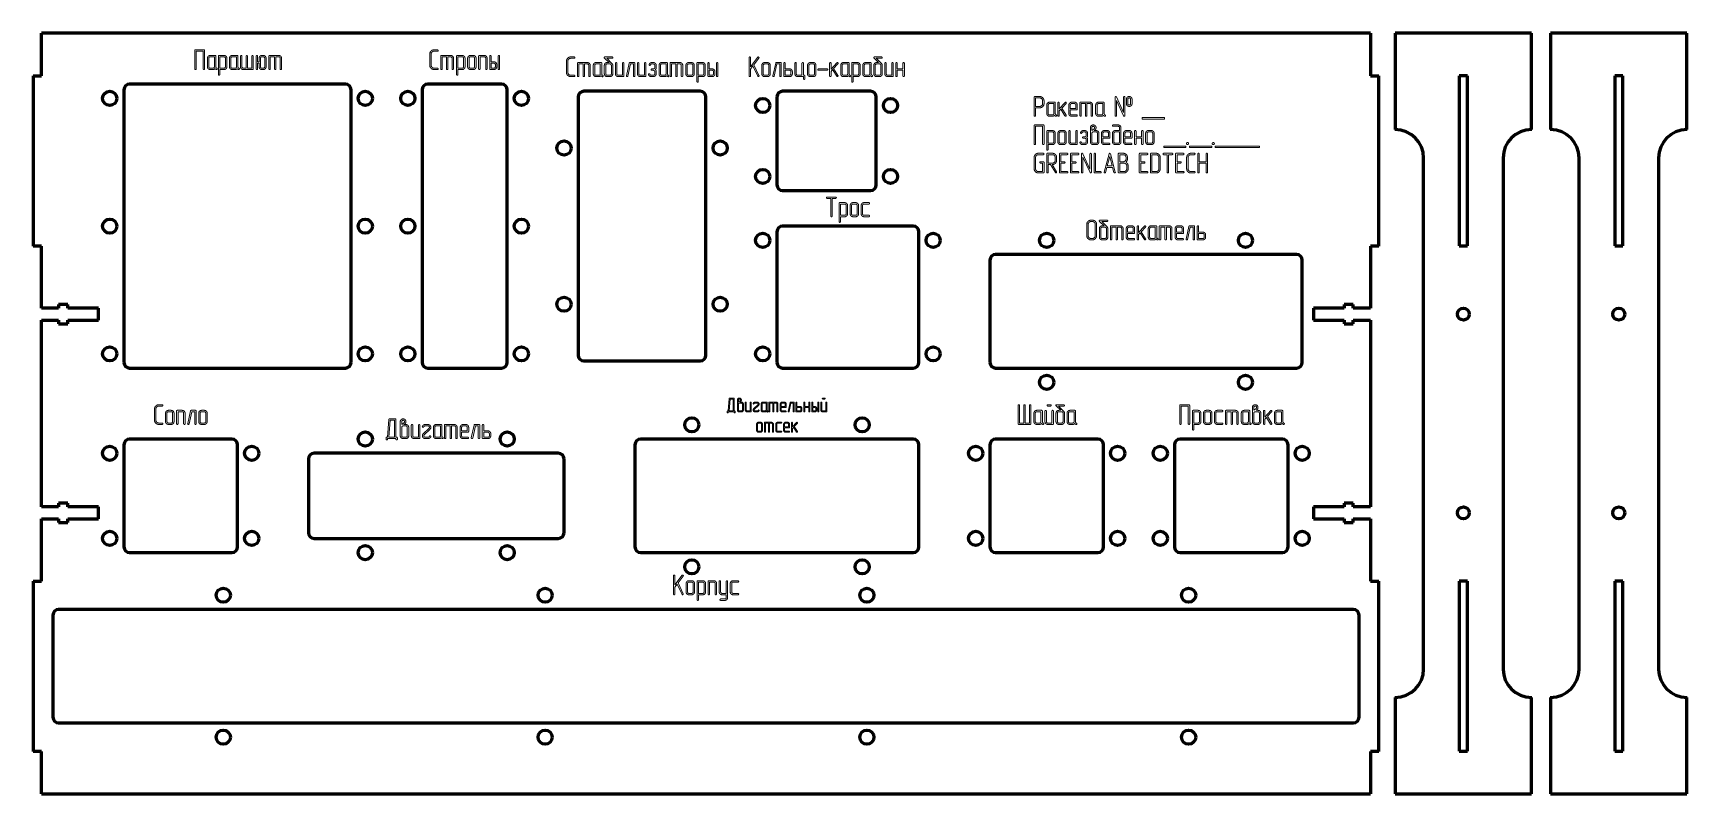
# Model space of a CAD drawing. Header units: millimetres. Extents: x 7 to 590, y 9 to 277.
import ezdxf

# ---------------------------------------------------------------- set-up
doc = ezdxf.new("R2010")
doc.units = ezdxf.units.MM
doc.linetypes.add('K5LT_BASIC', pattern=[0])
doc.linetypes.add('K5LT_THIN', pattern=[0])
doc.layers.add('Системный слой', color=7, linetype='Continuous')

msp = doc.modelspace()

# ---------------------------------------------------------------- linework, layer by layer
at = {"layer": 'Системный слой', "color": 150, "linetype": 'K5LT_BASIC', "lineweight": 60, "true_color": 0x0080ff}
for p, q in [((478.19, 277.13), (10.19, 277.13)), ((10.19, 262.13), (10.19, 277.13)), ((478.19, 277.13), (478.19, 262.13)), ((534.94, 277.13), (486.94, 277.13)), ((486.94, 277.13), (486.94, 243.13)), ((534.94, 243.13), (534.94, 277.13)), ((589.69, 277.13), (541.69, 277.13)), ((541.69, 277.13), (541.69, 243.13)), ((589.69, 243.13), (589.69, 277.13)), ((7.19, 262.13), (7.19, 202.13)), ((7.19, 262.13), (10.19, 262.13)), ((478.19, 262.13), (481.19, 262.13)), ((481.19, 202.13), (481.19, 262.13)), ((39.19, 257.13), (39.19, 161.13)), ((117.19, 259.13), (41.19, 259.13)), ((119.19, 161.13), (119.19, 257.13)), ((144.19, 257.13), (144.19, 161.13)), ((172.19, 259.13), (146.19, 259.13)), ((174.19, 161.13), (174.19, 257.13)), ((242.19, 256.63), (201.19, 256.63)), ((302.19, 256.63), (271.19, 256.63)), ((509.51, 262.06), (509.51, 202.21)), ((512.36, 262.06), (509.51, 262.06)), ((512.36, 202.21), (512.36, 262.06)), ((564.26, 262.06), (564.26, 202.21)), ((567.11, 262.06), (564.26, 262.06)), ((567.11, 202.21), (567.11, 262.06)), ((199.19, 254.63), (199.19, 163.63)), ((244.19, 163.63), (244.19, 254.63)), ((269.19, 254.63), (269.19, 223.63)), ((304.19, 223.63), (304.19, 254.63)), ((496.94, 53.13), (496.94, 233.13)), ((524.94, 233.13), (524.94, 53.13)), ((551.69, 53.13), (551.69, 233.13)), ((579.69, 233.13), (579.69, 53.13)), ((271.19, 221.63), (302.19, 221.63)), ((269.19, 207.13), (269.19, 161.13)), ((317.19, 209.13), (271.19, 209.13)), ((319.19, 161.13), (319.19, 207.13)), ((10.19, 202.13), (7.19, 202.13)), ((10.19, 180.23), (10.19, 202.13)), ((452.19, 199.13), (346.19, 199.13)), ((478.19, 202.13), (478.19, 180.23)), ((481.19, 202.13), (478.19, 202.13)), ((509.51, 202.21), (512.36, 202.21)), ((564.26, 202.21), (567.11, 202.21)), ((344.19, 197.13), (344.19, 161.13)), ((454.19, 161.13), (454.19, 197.13)), ((16.19, 181.56), (16.19, 180.23)), ((19.39, 181.56), (16.19, 181.56)), ((19.39, 180.23), (19.39, 181.56)), ((468.99, 181.56), (468.99, 180.23)), ((472.19, 181.56), (468.99, 181.56)), ((472.19, 180.23), (472.19, 181.56)), ((16.19, 180.23), (10.19, 180.23)), ((10.19, 110.23), (10.19, 176.03)), ((10.19, 176.03), (16.19, 176.03)), ((16.19, 176.03), (16.19, 174.71)), ((30.19, 180.23), (19.39, 180.23)), ((19.39, 174.71), (19.39, 176.03)), ((19.39, 176.03), (30.19, 176.03)), ((30.19, 176.03), (30.19, 180.23)), ((468.99, 180.23), (458.19, 180.23)), ((458.19, 180.23), (458.19, 176.03)), ((458.19, 176.03), (468.99, 176.03)), ((468.99, 176.03), (468.99, 174.71)), ((478.19, 180.23), (472.19, 180.23)), ((472.19, 176.03), (478.19, 176.03)), ((472.19, 174.71), (472.19, 176.03)), ((478.19, 176.03), (478.19, 110.23)), ((16.19, 174.71), (19.39, 174.71)), ((468.99, 174.71), (472.19, 174.71)), ((41.19, 159.13), (117.19, 159.13)), ((146.19, 159.13), (172.19, 159.13)), ((201.19, 161.63), (242.19, 161.63)), ((271.19, 159.13), (317.19, 159.13)), ((346.19, 159.13), (452.19, 159.13)), ((77.19, 134.13), (41.19, 134.13)), ((317.19, 134.13), (221.19, 134.13)), ((382.19, 134.13), (346.19, 134.13)), ((447.19, 134.13), (411.19, 134.13)), ((39.19, 132.13), (39.19, 96.13)), ((79.19, 96.13), (79.19, 132.13)), ((192.19, 129.13), (106.19, 129.13)), ((219.19, 132.13), (219.19, 96.13)), ((319.19, 96.13), (319.19, 132.13)), ((344.19, 132.13), (344.19, 96.13)), ((384.19, 96.13), (384.19, 132.13)), ((409.19, 132.13), (409.19, 96.13)), ((449.19, 96.13), (449.19, 132.13)), ((104.19, 127.13), (104.19, 101.13)), ((194.19, 101.13), (194.19, 127.13)), ((19.39, 111.56), (16.19, 111.56)), ((16.19, 111.56), (16.19, 110.23)), ((19.39, 110.23), (19.39, 111.56)), ((472.19, 111.56), (468.99, 111.56)), ((468.99, 111.56), (468.99, 110.23)), ((472.19, 110.23), (472.19, 111.56)), ((16.19, 110.23), (10.19, 110.23)), ((10.19, 84.13), (10.19, 106.03)), ((10.19, 106.03), (16.19, 106.03)), ((16.19, 106.03), (16.19, 104.71)), ((30.19, 110.23), (19.39, 110.23)), ((19.39, 104.71), (19.39, 106.03)), ((19.39, 106.03), (30.19, 106.03)), ((30.19, 106.03), (30.19, 110.23)), ((468.99, 110.23), (458.19, 110.23)), ((458.19, 110.23), (458.19, 106.03)), ((458.19, 106.03), (468.99, 106.03)), ((468.99, 106.03), (468.99, 104.71)), ((478.19, 110.23), (472.19, 110.23)), ((472.19, 106.03), (478.19, 106.03)), ((472.19, 104.71), (472.19, 106.03)), ((478.19, 106.03), (478.19, 84.13)), ((16.19, 104.71), (19.39, 104.71)), ((106.19, 99.13), (192.19, 99.13)), ((468.99, 104.71), (472.19, 104.71)), ((41.19, 94.13), (77.19, 94.13)), ((221.19, 94.13), (317.19, 94.13)), ((346.19, 94.13), (382.19, 94.13)), ((411.19, 94.13), (447.19, 94.13)), ((7.19, 84.13), (7.19, 24.13)), ((7.19, 84.13), (10.19, 84.13)), ((478.19, 84.13), (481.19, 84.13)), ((481.19, 24.13), (481.19, 84.13)), ((509.51, 84.06), (509.51, 24.21)), ((512.36, 84.06), (509.51, 84.06)), ((512.36, 24.21), (512.36, 84.06)), ((564.26, 84.06), (564.26, 24.21)), ((567.11, 84.06), (564.26, 84.06)), ((567.11, 24.21), (567.11, 84.06)), ((14.19, 72.13), (14.19, 36.13)), ((472.19, 74.13), (16.19, 74.13)), ((474.19, 36.13), (474.19, 72.13)), ((486.94, 43.13), (486.94, 9.13)), ((534.94, 9.13), (534.94, 43.13)), ((541.69, 43.13), (541.69, 9.13)), ((589.69, 9.13), (589.69, 43.13)), ((16.19, 34.13), (472.19, 34.13)), ((10.19, 24.13), (7.19, 24.13)), ((10.19, 9.13), (10.19, 24.13)), ((481.19, 24.13), (478.19, 24.13)), ((478.19, 24.13), (478.19, 9.13)), ((509.51, 24.21), (512.36, 24.21)), ((564.26, 24.21), (567.11, 24.21)), ((10.19, 9.13), (478.19, 9.13)), ((486.94, 9.13), (534.94, 9.13)), ((541.69, 9.13), (589.69, 9.13))]:
    msp.add_line(p, q, dxfattribs=at)
at = {"layer": 'Системный слой', "color": 7, "linetype": 'K5LT_THIN', "lineweight": 18}
for p, q in [((64.13, 270.98), (64.13, 264.54)), ((67.36, 271.23), (64.38, 271.23)), ((64.63, 270.74), (67.11, 270.74)), ((64.63, 264.54), (64.63, 270.74)), ((67.11, 270.74), (67.11, 264.54)), ((67.61, 264.54), (67.61, 270.98)), ((68.57, 268.26), (68.57, 265.28)), ((69.07, 268.26), (69.07, 265.28)), ((71.3, 269.25), (69.57, 269.25)), ((71.06, 268.75), (69.57, 268.75)), ((71.06, 265.28), (71.06, 268.75)), ((71.55, 265.28), (71.55, 269)), ((72.46, 269), (72.46, 262.55)), ((74.45, 269.25), (72.71, 269.25)), ((74.45, 268.75), (72.96, 268.75)), ((72.96, 268.75), (72.96, 264.78)), ((74.95, 265.28), (74.95, 268.26)), ((75.44, 265.28), (75.44, 268.26)), ((76.35, 268.26), (76.35, 265.28)), ((76.85, 268.26), (76.85, 265.28)), ((79.08, 269.25), (77.35, 269.25)), ((78.83, 268.75), (77.35, 268.75)), ((78.83, 265.28), (78.83, 268.75)), ((79.33, 265.28), (79.33, 269)), ((80.24, 269), (80.24, 265.28)), ((80.74, 265.28), (80.74, 269)), ((82.23, 269), (82.23, 264.78)), ((82.72, 264.78), (82.72, 269)), ((84.21, 269), (84.21, 264.78)), ((84.71, 264.54), (84.71, 269)), ((85.8, 269), (85.8, 264.54)), ((86.29, 267.01), (86.29, 269)), ((86.79, 268.26), (86.79, 267.01)), ((87.29, 268.26), (87.29, 265.28)), ((88.28, 269.25), (87.78, 269.25)), ((88.28, 268.75), (87.78, 268.75)), ((88.78, 265.28), (88.78, 268.26)), ((89.27, 265.28), (89.27, 268.26)), ((90.24, 269), (90.24, 264.54)), ((93.72, 269.25), (90.49, 269.25)), ((90.74, 264.54), (90.74, 268.75)), ((90.74, 268.75), (92.23, 268.75)), ((92.23, 268.75), (92.23, 264.54)), ((92.73, 268.75), (93.72, 268.75)), ((92.73, 264.54), (92.73, 268.75)), ((94.22, 268.26), (94.22, 264.54)), ((94.71, 264.54), (94.71, 268.26)), ((146.91, 269.74), (146.91, 265.78)), ((147.4, 265.78), (147.4, 269.74)), ((149.64, 271.23), (148.4, 271.23)), ((148.4, 270.74), (149.64, 270.74)), ((150.8, 269), (150.8, 264.54)), ((154.27, 269.25), (151.05, 269.25)), ((151.29, 264.54), (151.29, 268.75)), ((151.29, 268.75), (152.78, 268.75)), ((152.78, 268.75), (152.78, 264.54)), ((153.28, 264.54), (153.28, 268.75)), ((153.28, 268.75), (154.27, 268.75)), ((154.77, 268.26), (154.77, 264.54)), ((155.26, 264.54), (155.26, 268.26)), ((156.35, 269), (156.35, 262.55)), ((158.34, 269.25), (156.6, 269.25)), ((156.85, 268.75), (156.85, 264.78)), ((158.34, 268.75), (156.85, 268.75)), ((158.83, 265.28), (158.83, 268.26)), ((159.33, 265.28), (159.33, 268.26)), ((160.24, 268.26), (160.24, 265.28)), ((160.74, 268.26), (160.74, 265.28)), ((162.23, 268.75), (161.23, 268.75)), ((162.23, 269.25), (161.24, 269.25)), ((162.72, 265.28), (162.72, 268.26)), ((163.22, 265.28), (163.22, 268.26)), ((164.13, 269), (164.13, 264.54)), ((166.12, 269.25), (164.38, 269.25)), ((164.63, 264.54), (164.63, 268.75)), ((164.63, 268.75), (166.12, 268.75)), ((166.61, 268.26), (166.61, 264.54)), ((167.11, 264.54), (167.11, 268.26)), ((168.02, 269), (168.02, 264.54)), ((168.52, 267.02), (168.52, 269)), ((171, 269), (171, 264.54)), ((171.5, 264.54), (171.5, 269)), ((197.78, 268.73), (196.55, 268.73)), ((196.55, 268.24), (197.78, 268.24)), ((208.39, 268.41), (208.47, 268.31)), ((208.47, 268.31), (210.06, 266.75)), ((211.12, 268.73), (208.64, 268.73)), ((209.25, 268.24), (211.12, 268.24)), ((211.07, 266.47), (209.25, 268.24)), ((259.41, 268.49), (259.41, 262.04)), ((262.44, 268.64), (259.9, 265.27)), ((259.9, 265.27), (259.9, 268.49)), ((261.07, 265.99), (262.83, 268.34)), ((303.3, 268.41), (303.38, 268.31)), ((303.38, 268.31), (304.97, 266.75)), ((306.03, 268.73), (303.55, 268.73)), ((305.98, 266.47), (304.16, 268.24)), ((304.16, 268.24), (306.03, 268.24)), ((69.57, 264.78), (70.56, 264.78)), ((69.57, 264.29), (70.56, 264.29)), ((71.74, 264.29), (71.83, 264.27)), ((72.96, 264.78), (74.45, 264.78)), ((72.96, 262.55), (72.96, 264.28)), ((72.96, 264.28), (74.45, 264.28)), ((77.35, 264.78), (78.34, 264.78)), ((77.35, 264.29), (78.34, 264.29)), ((79.52, 264.29), (79.61, 264.27)), ((82.23, 264.78), (81.24, 264.78)), ((81.24, 264.29), (84.46, 264.29)), ((84.21, 264.78), (82.72, 264.78)), ((86.79, 267.01), (86.29, 267.01)), ((86.29, 266.52), (86.79, 266.52)), ((86.29, 264.54), (86.29, 266.52)), ((86.79, 266.52), (86.79, 265.28)), ((87.78, 264.78), (88.28, 264.78)), ((87.78, 264.29), (88.28, 264.29)), ((149.64, 264.78), (148.4, 264.78)), ((148.4, 264.29), (149.64, 264.29)), ((156.85, 264.78), (158.34, 264.78)), ((156.85, 264.28), (158.34, 264.28)), ((156.85, 262.55), (156.85, 264.28)), ((161.23, 264.78), (162.23, 264.78)), ((161.24, 264.29), (162.23, 264.29)), ((168.27, 264.29), (169.51, 264.29)), ((169.51, 267.02), (168.52, 267.02)), ((168.52, 266.52), (168.52, 264.78)), ((169.51, 266.52), (168.52, 266.52)), ((168.52, 264.78), (169.51, 264.78)), ((170.01, 265.28), (170.01, 266.03)), ((170.5, 265.28), (170.5, 266.03)), ((195.05, 267.24), (195.05, 263.28)), ((195.55, 263.28), (195.55, 267.24)), ((197.78, 262.28), (196.55, 262.28)), ((198.94, 266.5), (198.94, 262.04)), ((202.42, 266.75), (199.19, 266.75)), ((199.44, 266.25), (200.93, 266.25)), ((199.44, 262.04), (199.44, 266.25)), ((200.93, 266.25), (200.93, 262.04)), ((201.42, 262.04), (201.42, 266.25)), ((201.42, 266.25), (202.42, 266.25)), ((202.91, 265.76), (202.91, 262.04)), ((203.41, 262.04), (203.41, 265.76)), ((204.5, 265.76), (204.5, 262.78)), ((205, 265.76), (205, 262.78)), ((207.23, 266.75), (205.49, 266.75)), ((206.98, 266.25), (205.49, 266.25)), ((205.49, 262.28), (206.48, 262.28)), ((206.98, 262.78), (206.98, 266.25)), ((207.48, 262.78), (207.48, 266.5)), ((208.39, 265.76), (208.39, 262.78)), ((208.88, 265.76), (208.88, 262.78)), ((210.06, 266.75), (209.39, 266.75)), ((210.37, 266.25), (209.39, 266.25)), ((209.39, 262.28), (210.37, 262.28)), ((210.87, 262.78), (210.87, 265.76)), ((211.08, 266.46), (211.07, 266.47)), ((211.09, 266.45), (211.08, 266.46)), ((211.37, 262.78), (211.37, 265.76)), ((212.28, 266.5), (212.28, 262.78)), ((212.77, 262.78), (212.77, 266.5)), ((214.76, 262.28), (213.27, 262.28)), ((214.76, 266.5), (214.76, 262.28)), ((215.25, 262.04), (215.25, 266.5)), ((217.17, 266.56), (216.17, 262.09)), ((216.66, 261.98), (217.61, 266.25)), ((218.9, 266.75), (217.41, 266.75)), ((217.61, 266.25), (218.65, 266.25)), ((218.65, 266.25), (218.65, 262.04)), ((219.15, 262.04), (219.15, 266.5)), ((220.06, 266.5), (220.06, 262.78)), ((220.55, 262.78), (220.55, 266.5)), ((222.54, 262.28), (221.05, 262.28)), ((222.54, 266.5), (222.54, 262.28)), ((223.03, 262.04), (223.03, 266.5)), ((223.93, 262.56), (223.94, 262.47)), ((224.2, 266.07), (224.18, 265.98)), ((224.43, 265.74), (224.54, 265.77)), ((224.54, 265.77), (224.57, 265.78)), ((225.63, 262.28), (224.89, 262.28)), ((225.63, 266.75), (225.13, 266.75)), ((225.13, 266.25), (225.63, 266.25)), ((225.63, 264.52), (225.13, 264.52)), ((225.13, 264.02), (225.63, 264.02)), ((226.18, 265.76), (226.18, 265.01)), ((226.18, 263.53), (226.18, 262.78)), ((226.68, 265.01), (226.68, 265.76)), ((226.68, 262.78), (226.68, 263.53)), ((227.65, 265.76), (227.65, 262.78)), ((228.15, 265.76), (228.15, 262.78)), ((230.38, 266.75), (228.64, 266.75)), ((230.13, 266.25), (228.64, 266.25)), ((228.64, 262.28), (229.64, 262.28)), ((230.13, 262.78), (230.13, 266.25)), ((230.63, 262.78), (230.63, 266.5)), ((231.54, 266.5), (231.54, 262.04)), ((235.01, 266.75), (231.79, 266.75)), ((232.04, 266.25), (233.53, 266.25)), ((232.04, 262.04), (232.04, 266.25)), ((233.53, 266.25), (233.53, 262.04)), ((234.02, 266.25), (235.01, 266.25)), ((234.02, 262.04), (234.02, 266.25)), ((235.51, 265.76), (235.51, 262.04)), ((236.01, 262.04), (236.01, 265.76)), ((237.1, 265.76), (237.1, 262.78)), ((237.59, 265.76), (237.59, 262.78)), ((239.08, 266.75), (238.09, 266.75)), ((239.08, 266.25), (238.09, 266.25)), ((238.09, 262.28), (239.08, 262.28)), ((239.58, 262.78), (239.58, 265.76)), ((240.07, 262.78), (240.07, 265.76)), ((240.99, 266.5), (240.99, 260.05)), ((242.98, 266.75), (241.23, 266.75)), ((242.98, 266.25), (241.48, 266.25)), ((241.48, 266.25), (241.48, 262.28)), ((241.48, 262.28), (242.98, 262.28)), ((243.47, 262.78), (243.47, 265.76)), ((243.96, 262.78), (243.96, 265.76)), ((244.88, 266.5), (244.88, 262.04)), ((245.37, 264.52), (245.37, 266.5)), ((246.36, 264.52), (245.37, 264.52)), ((246.36, 264.02), (245.37, 264.02)), ((245.37, 264.02), (245.37, 262.28)), ((245.37, 262.28), (246.36, 262.28)), ((246.86, 262.78), (246.86, 263.53)), ((247.36, 262.78), (247.36, 263.53)), ((247.85, 266.5), (247.85, 262.04)), ((248.35, 262.04), (248.35, 266.5)), ((259.9, 264.44), (260.73, 265.54)), ((259.9, 262.04), (259.9, 264.44)), ((260.73, 265.54), (262.41, 261.93)), ((262.86, 262.14), (261.07, 265.99)), ((262.87, 262.08), (262.86, 262.14)), ((263.85, 265.76), (263.85, 262.78)), ((264.35, 265.76), (264.35, 262.78)), ((265.84, 266.75), (264.84, 266.75)), ((265.84, 266.25), (264.84, 266.25)), ((264.84, 262.28), (265.84, 262.28)), ((266.33, 262.78), (266.33, 265.76)), ((266.83, 262.78), (266.83, 265.76)), ((268.74, 266.56), (267.75, 262.09)), ((268.23, 261.98), (269.18, 266.25)), ((270.47, 266.75), (268.98, 266.75)), ((269.18, 266.25), (270.22, 266.25)), ((270.22, 266.25), (270.22, 262.04)), ((270.72, 262.04), (270.72, 266.5)), ((271.63, 266.5), (271.63, 262.04)), ((272.13, 264.52), (272.13, 266.5)), ((273.61, 264.52), (272.13, 264.52)), ((273.61, 264.02), (272.13, 264.02)), ((272.13, 264.02), (272.13, 262.28)), ((272.13, 262.28), (273.61, 262.28)), ((274.11, 262.78), (274.11, 263.53)), ((274.61, 262.78), (274.61, 263.53)), ((275.52, 266.5), (275.52, 262.78)), ((276.01, 262.78), (276.01, 266.5)), ((278.01, 262.28), (276.51, 262.28)), ((278.01, 266.5), (278.01, 262.28)), ((278.5, 262.28), (278.5, 266.5)), ((278.75, 262.28), (278.5, 262.28)), ((279.96, 265.76), (279.96, 262.78)), ((280.46, 265.76), (280.46, 262.78)), ((281.95, 266.75), (280.96, 266.75)), ((281.95, 266.25), (280.96, 266.25)), ((280.96, 262.28), (281.95, 262.28)), ((282.45, 262.78), (282.45, 265.76)), ((282.94, 262.78), (282.94, 265.76)), ((286.83, 264.52), (283.85, 264.52)), ((283.85, 264.02), (286.83, 264.02)), ((287.75, 266.5), (287.75, 262.04)), ((290.3, 266.66), (288.24, 264.39)), ((288.24, 264.39), (288.24, 266.5)), ((288.24, 263.65), (288.78, 264.25)), ((288.24, 262.04), (288.24, 263.65)), ((288.78, 264.25), (290.27, 261.9)), ((289.13, 264.64), (290.66, 266.32)), ((290.68, 262.17), (289.13, 264.64)), ((290.72, 262.03), (290.68, 262.17)), ((291.63, 265.76), (291.63, 262.78)), ((292.13, 265.76), (292.13, 262.78)), ((294.36, 266.75), (292.62, 266.75)), ((294.11, 266.25), (292.62, 266.25)), ((292.62, 262.28), (293.62, 262.28)), ((294.11, 262.78), (294.11, 266.25)), ((294.61, 262.78), (294.61, 266.5)), ((295.52, 266.5), (295.52, 260.05)), ((297.51, 266.75), (295.77, 266.75)), ((297.51, 266.25), (296.02, 266.25)), ((296.02, 266.25), (296.02, 262.28)), ((296.02, 262.28), (297.51, 262.28)), ((298, 262.78), (298, 265.76)), ((298.5, 262.78), (298.5, 265.76)), ((299.41, 265.76), (299.41, 262.78)), ((299.91, 265.76), (299.91, 262.78)), ((302.14, 266.75), (300.4, 266.75)), ((301.89, 266.25), (300.4, 266.25)), ((300.4, 262.28), (301.4, 262.28)), ((301.89, 262.78), (301.89, 266.25)), ((302.39, 262.78), (302.39, 266.5)), ((303.3, 265.76), (303.3, 262.78)), ((303.8, 265.76), (303.8, 262.78)), ((304.97, 266.75), (304.3, 266.75)), ((305.28, 266.25), (304.3, 266.25)), ((304.3, 262.28), (305.28, 262.28)), ((305.78, 262.78), (305.78, 265.76)), ((305.99, 266.46), (305.98, 266.47)), ((306, 266.45), (305.99, 266.46)), ((306.28, 262.78), (306.28, 265.76)), ((307.19, 266.5), (307.19, 262.78)), ((307.69, 262.78), (307.69, 266.5)), ((309.67, 262.28), (308.18, 262.28)), ((309.67, 266.5), (309.67, 262.28)), ((310.17, 262.04), (310.17, 266.5)), ((311.08, 266.5), (311.08, 262.04)), ((311.57, 264.52), (311.57, 266.5)), ((313.56, 264.52), (311.57, 264.52)), ((311.57, 262.04), (311.57, 264.02)), ((311.57, 264.02), (313.56, 264.02)), ((313.56, 266.5), (313.56, 264.52)), ((313.56, 264.02), (313.56, 262.04)), ((314.06, 262.04), (314.06, 266.5)), ((196.55, 261.79), (197.78, 261.79)), ((205.49, 261.79), (206.48, 261.79)), ((207.67, 261.79), (207.75, 261.77)), ((209.39, 261.79), (210.37, 261.79)), ((213.27, 261.79), (215.01, 261.79)), ((216.17, 262.09), (216.17, 262.03)), ((221.05, 261.79), (222.79, 261.79)), ((224.89, 261.79), (225.63, 261.79)), ((228.64, 261.79), (229.64, 261.79)), ((230.82, 261.79), (230.91, 261.77)), ((238.09, 261.79), (239.08, 261.79)), ((241.48, 260.05), (241.48, 261.78)), ((241.48, 261.78), (242.97, 261.78)), ((245.12, 261.79), (246.36, 261.79)), ((262.41, 261.93), (262.51, 261.82)), ((262.51, 261.82), (262.63, 261.79)), ((264.84, 261.79), (265.84, 261.79)), ((267.75, 262.09), (267.74, 262.03)), ((271.88, 261.79), (273.61, 261.79)), ((276.51, 261.78), (278.5, 261.78)), ((278.5, 261.78), (278.5, 261.04)), ((279, 261.04), (279, 262.03)), ((280.96, 261.79), (281.95, 261.79)), ((292.62, 261.79), (293.62, 261.79)), ((294.8, 261.79), (294.89, 261.77)), ((296.02, 261.78), (297.51, 261.78)), ((296.02, 260.05), (296.02, 261.78)), ((300.4, 261.79), (301.4, 261.79)), ((302.58, 261.79), (302.67, 261.77)), ((304.3, 261.79), (305.28, 261.79)), ((308.18, 261.79), (309.92, 261.79)), ((359.78, 254.53), (359.78, 248.08)), ((361.76, 254.78), (360.02, 254.78)), ((360.27, 254.28), (360.27, 251.31)), ((361.76, 254.28), (360.27, 254.28)), ((360.27, 251.31), (361.76, 251.31)), ((360.27, 250.81), (361.76, 250.81)), ((360.27, 248.08), (360.27, 250.81)), ((362.76, 252.3), (362.76, 253.29)), ((363.25, 252.3), (363.25, 253.29)), ((364.22, 251.8), (364.22, 248.82)), ((364.72, 251.8), (364.72, 248.82)), ((366.95, 252.79), (365.21, 252.79)), ((366.7, 252.3), (365.21, 252.3)), ((366.7, 248.82), (366.7, 252.3)), ((367.2, 248.82), (367.2, 252.54)), ((368.11, 252.54), (368.11, 248.08)), ((370.66, 252.7), (368.61, 250.44)), ((368.61, 250.44), (368.61, 252.54)), ((369.49, 250.68), (371.03, 252.37)), ((371.05, 248.21), (369.49, 250.68)), ((372, 251.8), (372, 248.82)), ((372.49, 251.8), (372.49, 250.56)), ((372.49, 250.56), (374.48, 250.56)), ((373.98, 252.79), (372.99, 252.79)), ((373.98, 252.3), (372.99, 252.3)), ((374.48, 250.56), (374.48, 251.8)), ((374.97, 250.31), (374.97, 251.8)), ((375.89, 252.54), (375.89, 248.08)), ((379.36, 252.79), (376.14, 252.79)), ((376.38, 248.08), (376.38, 252.3)), ((376.38, 252.3), (377.87, 252.3)), ((377.87, 252.3), (377.87, 248.08)), ((378.37, 248.08), (378.37, 252.3)), ((378.37, 252.3), (379.36, 252.3)), ((379.86, 251.8), (379.86, 248.08)), ((380.35, 248.08), (380.35, 251.8)), ((381.44, 251.8), (381.44, 248.82)), ((381.94, 251.8), (381.94, 248.82)), ((384.17, 252.79), (382.44, 252.79)), ((383.93, 252.3), (382.44, 252.3)), ((383.93, 248.82), (383.93, 252.3)), ((384.42, 248.82), (384.42, 252.54)), ((388.3, 254.53), (388.3, 248.08)), ((391.28, 249.21), (388.77, 254.63)), ((388.79, 253.4), (391.3, 247.98)), ((388.79, 248.08), (388.79, 253.4)), ((391.28, 254.53), (391.28, 249.21)), ((391.77, 248.08), (391.77, 254.53)), ((392.27, 253.79), (392.27, 252.3)), ((392.76, 253.79), (392.76, 252.3)), ((393.75, 252.3), (393.75, 253.79)), ((394.25, 252.3), (394.25, 253.79)), ((363, 244.79), (360.02, 244.79)), ((365.21, 248.33), (366.2, 248.33)), ((365.21, 247.83), (366.2, 247.83)), ((367.39, 247.83), (367.47, 247.82)), ((368.61, 249.69), (369.15, 250.29)), ((368.61, 248.08), (368.61, 249.69)), ((369.15, 250.29), (370.63, 247.95)), ((371.09, 248.08), (371.05, 248.21)), ((372.49, 250.06), (374.73, 250.06)), ((372.49, 248.82), (372.49, 250.06)), ((374.73, 248.33), (372.99, 248.33)), ((372.99, 247.83), (374.73, 247.83)), ((382.44, 248.33), (383.43, 248.33)), ((382.44, 247.83), (383.43, 247.83)), ((384.61, 247.83), (384.7, 247.82)), ((389.35, 244.79), (387.62, 244.79)), ((391.3, 247.98), (391.4, 247.86)), ((391.4, 247.86), (391.52, 247.83)), ((405.66, 247.34), (397.8, 247.34)), ((397.8, 247.34), (397.8, 246.84)), ((397.8, 246.84), (405.66, 246.84)), ((405.66, 246.84), (405.66, 247.34)), ((359.78, 244.54), (359.78, 238.09)), ((360.27, 238.09), (360.27, 244.29)), ((360.27, 244.29), (362.76, 244.29)), ((362.76, 244.29), (362.76, 238.09)), ((363.25, 238.09), (363.25, 244.54)), ((364.22, 242.55), (364.22, 236.1)), ((366.21, 242.8), (364.47, 242.8)), ((364.72, 242.31), (364.72, 238.33)), ((366.21, 242.31), (364.72, 242.31)), ((366.7, 238.83), (366.7, 241.82)), ((367.2, 238.83), (367.2, 241.82)), ((368.11, 241.81), (368.11, 238.83)), ((368.6, 241.81), (368.6, 238.83)), ((370.09, 242.8), (369.1, 242.8)), ((370.09, 242.31), (369.1, 242.31)), ((370.59, 238.83), (370.59, 241.81)), ((371.09, 238.83), (371.09, 241.81)), ((372, 242.55), (372, 238.83)), ((372.49, 238.83), (372.49, 242.55)), ((374.48, 242.55), (374.48, 238.34)), ((374.97, 238.09), (374.97, 242.55)), ((376.14, 242.12), (376.12, 242.03)), ((376.38, 241.8), (376.48, 241.82)), ((376.48, 241.82), (376.51, 241.84)), ((377.57, 242.8), (377.07, 242.8)), ((377.07, 242.31), (377.57, 242.31)), ((377.57, 240.57), (377.07, 240.57)), ((377.07, 240.08), (377.57, 240.08)), ((378.12, 241.81), (378.12, 241.07)), ((378.12, 239.58), (378.12, 238.83)), ((378.62, 241.07), (378.62, 241.81)), ((378.62, 238.83), (378.62, 239.58)), ((379.59, 243.8), (379.59, 238.83)), ((380.09, 243.8), (380.09, 242.8)), ((380.09, 242.8), (380.47, 243.07)), ((380.09, 241.81), (380.09, 238.83)), ((381.57, 242.31), (380.59, 242.31)), ((380.9, 242.8), (381.18, 243.03)), ((381.57, 242.8), (380.9, 242.8)), ((382.07, 238.83), (382.07, 241.81)), ((382.57, 238.83), (382.57, 241.81)), ((383.48, 241.81), (383.48, 238.83)), ((383.98, 241.81), (383.98, 240.57)), ((383.98, 240.57), (385.96, 240.57)), ((383.98, 238.83), (383.98, 240.07)), ((383.98, 240.07), (386.21, 240.07)), ((385.47, 242.8), (384.47, 242.8)), ((385.47, 242.31), (384.47, 242.31)), ((385.96, 240.57), (385.96, 241.81)), ((386.46, 240.32), (386.46, 241.81)), ((387.37, 241.81), (387.37, 238.83)), ((387.62, 244.29), (389.35, 244.29)), ((387.87, 241.81), (387.87, 238.83)), ((389.85, 242.8), (388.37, 242.8)), ((389.85, 242.31), (388.37, 242.31)), ((389.85, 243.8), (389.85, 242.8)), ((389.85, 238.83), (389.85, 242.31)), ((390.35, 238.83), (390.35, 243.8)), ((391.26, 241.81), (391.26, 238.83)), ((391.76, 241.81), (391.76, 240.57)), ((391.76, 240.57), (393.74, 240.57)), ((391.76, 238.83), (391.76, 240.07)), ((391.76, 240.07), (393.99, 240.07)), ((393.24, 242.8), (392.25, 242.8)), ((393.24, 242.31), (392.25, 242.31)), ((393.74, 240.57), (393.74, 241.81)), ((394.24, 240.32), (394.24, 241.81)), ((395.15, 242.55), (395.15, 238.09)), ((395.65, 240.57), (395.65, 242.56)), ((397.63, 240.57), (395.65, 240.57)), ((395.65, 240.08), (397.63, 240.08)), ((395.65, 238.09), (395.65, 240.08)), ((397.63, 242.56), (397.63, 240.57)), ((397.63, 240.08), (397.63, 238.09)), ((398.13, 238.09), (398.13, 242.55)), ((399.04, 241.81), (399.04, 238.83)), ((399.53, 241.81), (399.53, 238.83)), ((401.02, 242.8), (400.03, 242.8)), ((401.02, 242.31), (400.03, 242.31)), ((401.52, 238.83), (401.52, 241.81)), ((402.02, 238.83), (402.02, 241.81)), ((359.78, 233.31), (359.78, 229.34)), ((360.27, 229.34), (360.27, 233.31)), ((363, 234.8), (361.26, 234.8)), ((361.26, 234.3), (363, 234.3)), ((364.22, 234.55), (364.22, 228.1)), ((366.2, 234.8), (364.47, 234.8)), ((364.72, 238.33), (366.21, 238.33)), ((364.72, 237.84), (366.21, 237.84)), ((364.72, 236.1), (364.72, 237.84)), ((364.72, 234.3), (364.72, 231.33)), ((366.2, 234.3), (364.72, 234.3)), ((367.2, 232.32), (367.2, 233.31)), ((367.7, 232.32), (367.7, 233.31)), ((368.67, 234.55), (368.67, 228.1)), ((371.4, 234.8), (368.92, 234.8)), ((369.1, 238.34), (370.09, 238.34)), ((369.1, 237.84), (370.09, 237.84)), ((369.16, 234.3), (371.4, 234.3)), ((369.16, 231.82), (369.16, 234.3)), ((372.56, 234.55), (372.56, 228.1)), ((375.29, 234.8), (372.81, 234.8)), ((374.48, 238.34), (372.99, 238.34)), ((372.99, 237.84), (374.73, 237.84)), ((373.05, 231.82), (373.05, 234.3)), ((373.05, 234.3), (375.29, 234.3)), ((375.87, 238.62), (375.88, 238.53)), ((376.44, 234.55), (376.44, 228.1)), ((377.57, 238.34), (376.83, 238.34)), ((376.83, 237.84), (377.57, 237.84)), ((379.43, 229.23), (376.92, 234.65)), ((376.94, 233.42), (379.45, 228)), ((376.94, 228.1), (376.94, 233.42)), ((379.43, 234.55), (379.43, 229.23)), ((379.92, 228.1), (379.92, 234.55)), ((380.59, 238.34), (381.57, 238.34)), ((380.59, 237.84), (381.57, 237.84)), ((380.89, 234.55), (380.89, 228.1)), ((381.38, 228.35), (381.38, 234.55)), ((386.14, 234.57), (384.41, 228.17)), ((386.21, 238.34), (384.47, 238.34)), ((384.47, 237.84), (386.21, 237.84)), ((386.38, 233.61), (385.5, 230.34)), ((387.26, 230.34), (386.38, 233.61)), ((388.36, 228.17), (386.62, 234.57)), ((388.37, 238.34), (389.35, 238.34)), ((388.37, 237.84), (389.35, 237.84)), ((389.41, 234.55), (389.41, 228.1)), ((391.15, 234.8), (389.66, 234.8)), ((391.14, 234.3), (389.9, 234.3)), ((389.9, 234.3), (389.9, 231.82)), ((392.14, 232.81), (392.14, 233.31)), ((393.99, 238.34), (392.25, 238.34)), ((392.25, 237.84), (393.99, 237.84)), ((392.61, 233.62), (392.53, 233.88)), ((392.63, 233.46), (392.61, 233.62)), ((392.63, 232.81), (392.63, 233.46)), ((396.82, 234.55), (396.82, 228.1)), ((399.55, 234.8), (397.07, 234.8)), ((397.32, 234.3), (399.55, 234.3)), ((397.32, 231.82), (397.32, 234.3)), ((400.03, 238.34), (401.02, 238.34)), ((400.03, 237.84), (401.02, 237.84)), ((400.71, 234.55), (400.71, 228.1)), ((402.69, 234.8), (400.95, 234.8)), ((402.69, 234.3), (401.2, 234.3)), ((401.2, 234.3), (401.2, 228.35)), ((403.69, 229.34), (403.69, 233.31)), ((404.18, 229.34), (404.18, 233.31)), ((413.25, 237.35), (405.4, 237.35)), ((405.4, 237.35), (405.4, 236.85)), ((405.4, 236.85), (413.25, 236.85)), ((408.38, 234.8), (405.4, 234.8)), ((405.4, 234.3), (406.64, 234.3)), ((406.64, 234.3), (406.64, 228.1)), ((407.13, 234.3), (408.38, 234.3)), ((407.13, 228.1), (407.13, 234.3)), ((409.6, 234.55), (409.6, 228.1)), ((412.33, 234.8), (409.85, 234.8)), ((410.1, 231.82), (410.1, 234.3)), ((410.1, 234.3), (412.33, 234.3)), ((413.25, 236.85), (413.25, 237.35)), ((413.49, 233.31), (413.49, 229.34)), ((413.98, 229.34), (413.98, 233.31)), ((414.47, 237.35), (414.47, 236.85)), ((422.33, 237.35), (414.47, 237.35)), ((414.47, 236.85), (422.33, 236.85)), ((416.21, 234.8), (414.98, 234.8)), ((414.98, 234.3), (416.21, 234.3)), ((417.37, 234.55), (417.37, 228.1)), ((417.87, 231.82), (417.87, 234.55)), ((420.36, 234.55), (420.36, 231.82)), ((420.85, 228.1), (420.85, 234.55)), ((422.33, 236.85), (422.33, 237.35)), ((423.55, 237.35), (423.55, 236.85)), ((439.18, 237.35), (423.55, 237.35)), ((423.55, 236.85), (439.18, 236.85)), ((439.18, 236.85), (439.18, 237.35)), ((362.75, 228.35), (361.26, 228.35)), ((361.26, 227.85), (363, 227.85)), ((363, 231.82), (362.01, 231.82)), ((362.01, 231.32), (362.75, 231.32)), ((362.75, 231.32), (362.75, 228.35)), ((363.25, 228.1), (363.25, 231.57)), ((364.72, 231.33), (366.2, 231.33)), ((364.72, 230.83), (365.57, 230.83)), ((364.72, 228.1), (364.72, 230.83)), ((365.57, 230.83), (367.24, 227.97)), ((366.14, 230.83), (366.2, 230.83)), ((367.66, 228.22), (366.14, 230.83)), ((368.92, 227.85), (371.4, 227.85)), ((370.41, 231.82), (369.16, 231.82)), ((369.16, 231.32), (370.41, 231.32)), ((369.16, 228.35), (369.16, 231.32)), ((371.4, 228.35), (369.16, 228.35)), ((372.81, 227.85), (375.29, 227.85)), ((374.3, 231.82), (373.05, 231.82)), ((373.05, 231.32), (374.3, 231.32)), ((373.05, 228.35), (373.05, 231.32)), ((375.29, 228.35), (373.05, 228.35)), ((379.45, 228), (379.55, 227.88)), ((379.55, 227.88), (379.67, 227.85)), ((381.14, 227.85), (383.12, 227.85)), ((383.12, 228.35), (381.38, 228.35)), ((384.41, 228.17), (384.4, 228.1)), ((384.88, 228.04), (385.37, 229.84)), ((385.37, 229.84), (387.4, 229.84)), ((385.5, 230.34), (387.26, 230.34)), ((387.4, 229.84), (387.88, 228.04)), ((388.37, 228.09), (388.36, 228.17)), ((389.66, 227.85), (391.39, 227.85)), ((389.9, 231.82), (391.14, 231.82)), ((391.39, 231.32), (389.9, 231.32)), ((389.9, 231.32), (389.9, 228.35)), ((389.9, 228.35), (391.39, 228.35)), ((392.39, 229.34), (392.39, 230.33)), ((392.89, 229.34), (392.89, 230.33)), ((397.07, 227.85), (399.55, 227.85)), ((398.56, 231.82), (397.32, 231.82)), ((397.32, 231.32), (398.56, 231.32)), ((397.32, 228.35), (397.32, 231.32)), ((399.55, 228.35), (397.32, 228.35)), ((400.95, 227.85), (402.69, 227.85)), ((401.2, 228.35), (402.69, 228.35)), ((409.85, 227.85), (412.33, 227.85)), ((411.34, 231.82), (410.1, 231.82)), ((410.1, 228.35), (410.1, 231.32)), ((410.1, 231.32), (411.34, 231.32)), ((412.33, 228.35), (410.1, 228.35)), ((416.21, 228.35), (414.98, 228.35)), ((414.98, 227.85), (416.21, 227.85)), ((420.36, 231.82), (417.87, 231.82)), ((417.87, 231.32), (420.36, 231.32)), ((417.87, 228.1), (417.87, 231.32)), ((420.36, 231.32), (420.36, 228.1)), ((289.86, 219.39), (286.88, 219.39)), ((286.88, 218.9), (288.12, 218.9)), ((288.12, 218.9), (288.12, 212.69)), ((288.61, 212.69), (288.61, 218.9)), ((288.61, 218.9), (289.86, 218.9)), ((291.08, 217.16), (291.08, 210.71)), ((293.06, 217.41), (291.32, 217.41)), ((293.07, 216.91), (291.57, 216.91)), ((291.57, 216.91), (291.57, 212.94)), ((293.56, 213.44), (293.56, 216.42)), ((294.05, 213.44), (294.05, 216.42)), ((294.97, 216.42), (294.97, 213.44)), ((295.46, 216.42), (295.46, 213.44)), ((296.95, 217.41), (295.96, 217.41)), ((296.95, 216.91), (295.96, 216.91)), ((297.45, 213.44), (297.45, 216.42)), ((297.94, 213.44), (297.94, 216.42)), ((298.85, 216.42), (298.85, 213.44)), ((299.35, 213.44), (299.35, 216.42)), ((301.58, 217.41), (299.85, 217.41)), ((299.85, 216.91), (301.58, 216.91)), ((291.57, 212.94), (293.07, 212.94)), ((291.57, 212.44), (293.06, 212.44)), ((291.57, 210.71), (291.57, 212.44)), ((295.96, 212.94), (296.95, 212.94)), ((295.96, 212.45), (296.95, 212.45)), ((301.58, 212.94), (299.85, 212.94)), ((299.85, 212.45), (301.58, 212.45)), ((378.3, 209.74), (378.3, 205.78)), ((378.79, 209.74), (378.79, 205.78)), ((380.28, 211.23), (379.78, 211.23)), ((380.28, 210.74), (379.78, 210.74)), ((381.28, 205.78), (381.28, 209.74)), ((381.77, 205.78), (381.77, 209.74)), ((382.74, 210.91), (382.82, 210.81)), ((382.82, 210.81), (384.41, 209.25)), ((385.47, 211.23), (382.99, 211.23)), ((385.42, 208.97), (383.6, 210.74)), ((383.6, 210.74), (385.47, 210.74)), ((379.78, 204.78), (380.28, 204.78)), ((379.78, 204.29), (380.28, 204.29)), ((382.74, 208.26), (382.74, 205.28)), ((383.24, 208.26), (383.24, 205.28)), ((384.41, 209.25), (383.74, 209.25)), ((384.72, 208.75), (383.74, 208.75)), ((383.74, 204.78), (384.72, 204.78)), ((383.74, 204.29), (384.72, 204.29)), ((385.22, 205.28), (385.22, 208.26)), ((385.43, 208.96), (385.42, 208.97)), ((385.44, 208.95), (385.43, 208.96)), ((385.72, 205.28), (385.72, 208.26)), ((386.63, 209), (386.63, 204.54)), ((390.1, 209.25), (386.88, 209.25)), ((387.13, 204.54), (387.13, 208.75)), ((387.13, 208.75), (388.62, 208.75)), ((388.62, 208.75), (388.62, 204.54)), ((389.11, 208.75), (390.1, 208.75)), ((389.11, 204.54), (389.11, 208.75)), ((390.6, 208.26), (390.6, 204.54)), ((391.1, 204.54), (391.1, 208.26)), ((392.19, 208.26), (392.19, 205.28)), ((392.68, 208.26), (392.68, 207.01)), ((392.68, 207.01), (394.67, 207.01)), ((392.68, 206.52), (394.91, 206.52)), ((392.68, 205.28), (392.68, 206.52)), ((394.17, 209.25), (393.18, 209.25)), ((394.17, 208.75), (393.18, 208.75)), ((394.91, 204.78), (393.18, 204.78)), ((393.18, 204.29), (394.91, 204.29)), ((394.67, 207.01), (394.67, 208.26)), ((395.16, 206.77), (395.16, 208.26)), ((396.08, 209), (396.08, 204.54)), ((398.63, 209.16), (396.58, 206.89)), ((396.58, 206.89), (396.58, 209)), ((396.58, 206.15), (397.12, 206.75)), ((396.58, 204.54), (396.58, 206.15)), ((397.12, 206.75), (398.6, 204.4)), ((397.46, 207.14), (399, 208.82)), ((399.02, 204.67), (397.46, 207.14)), ((399.06, 204.53), (399.02, 204.67)), ((399.97, 208.26), (399.97, 205.28)), ((400.46, 208.26), (400.46, 205.28)), ((402.69, 209.25), (400.96, 209.25)), ((402.45, 208.75), (400.96, 208.75)), ((400.96, 204.78), (401.95, 204.78)), ((400.96, 204.29), (401.95, 204.29)), ((402.45, 205.28), (402.45, 208.75)), ((402.94, 205.28), (402.94, 209)), ((403.13, 204.29), (403.22, 204.27)), ((403.85, 209), (403.85, 204.54)), ((407.33, 209.25), (404.1, 209.25)), ((404.35, 208.75), (405.84, 208.75)), ((404.35, 204.54), (404.35, 208.75)), ((405.84, 208.75), (405.84, 204.54)), ((406.34, 208.75), (407.33, 208.75)), ((406.34, 204.54), (406.34, 208.75)), ((407.83, 208.26), (407.83, 204.54)), ((408.32, 204.54), (408.32, 208.26)), ((409.41, 208.26), (409.41, 205.28)), ((409.91, 208.26), (409.91, 207.01)), ((409.91, 207.01), (411.89, 207.01)), ((409.91, 206.52), (412.14, 206.52)), ((409.91, 205.28), (409.91, 206.52)), ((411.39, 209.25), (410.4, 209.25)), ((411.4, 208.75), (410.4, 208.75)), ((412.14, 204.78), (410.4, 204.78)), ((410.4, 204.29), (412.14, 204.29)), ((411.89, 207.01), (411.89, 208.26)), ((412.39, 206.77), (412.39, 208.26)), ((413.31, 204.59), (413.3, 204.53)), ((414.3, 209.06), (413.31, 204.59)), ((413.79, 204.48), (414.74, 208.75)), ((416.03, 209.25), (414.54, 209.25)), ((414.74, 208.75), (415.78, 208.75)), ((415.78, 208.75), (415.78, 204.54)), ((416.28, 204.54), (416.28, 209)), ((417.19, 209), (417.19, 204.54)), ((417.44, 204.29), (419.17, 204.29)), ((417.68, 207.02), (417.68, 209)), ((419.17, 207.02), (417.68, 207.02)), ((417.68, 206.52), (417.68, 204.78)), ((419.17, 206.52), (417.68, 206.52)), ((417.68, 204.78), (419.17, 204.78)), ((419.67, 205.28), (419.67, 206.03)), ((420.17, 205.28), (420.17, 206.03)), ((52.69, 146.23), (51.46, 146.23)), ((51.46, 145.74), (52.69, 145.74)), ((252.39, 148.43), (252.05, 144.02)), ((252.72, 148.24), (252.4, 144.02)), ((252.48, 148.57), (252.43, 148.55)), ((252.56, 148.59), (252.48, 148.57)), ((253.97, 148.59), (252.56, 148.59)), ((253.8, 148.24), (252.72, 148.24)), ((253.8, 144.02), (253.8, 148.24)), ((254.15, 144.03), (254.15, 148.42)), ((255.26, 147.89), (255.26, 144.37)), ((255.61, 147.89), (255.61, 147.18)), ((255.61, 147.18), (255.88, 147.37)), ((255.61, 146.48), (255.61, 144.37)), ((256.66, 146.83), (255.96, 146.83)), ((256.18, 147.18), (256.38, 147.34)), ((256.66, 147.18), (256.18, 147.18)), ((257.01, 144.37), (257.01, 146.48)), ((257.36, 144.37), (257.36, 146.48)), ((258.03, 147.01), (258.03, 144.37)), ((258.39, 144.37), (258.39, 147.01)), ((259.79, 147.01), (259.79, 144.02)), ((260.14, 143.84), (260.14, 147.01)), ((260.81, 146.72), (260.8, 146.65)), ((262.46, 146.22), (261.03, 144.88)), ((261.27, 144.63), (262.7, 145.97)), ((262.22, 147.18), (261.52, 147.18)), ((261.52, 146.83), (262.22, 146.83)), ((263.59, 146.48), (263.59, 144.37)), ((263.94, 146.48), (263.94, 144.37)), ((265.52, 147.18), (264.29, 147.18)), ((265.35, 146.83), (264.29, 146.83)), ((265.35, 144.37), (265.35, 146.83)), ((265.7, 144.37), (265.7, 147.01)), ((266.37, 147.01), (266.37, 143.84)), ((268.83, 147.18), (266.54, 147.18)), ((266.72, 143.84), (266.72, 146.83)), ((266.72, 146.83), (267.77, 146.83)), ((267.77, 146.83), (267.77, 143.84)), ((268.13, 143.84), (268.13, 146.83)), ((268.13, 146.83), (268.83, 146.83)), ((269.18, 146.48), (269.18, 143.84)), ((269.53, 143.84), (269.53, 146.48)), ((270.34, 146.48), (270.34, 144.37)), ((270.69, 146.48), (270.69, 145.6)), ((271.74, 147.18), (271.04, 147.18)), ((271.74, 146.83), (271.04, 146.83)), ((272.09, 145.6), (272.09, 146.48)), ((272.45, 145.43), (272.45, 146.48)), ((273.82, 147.05), (273.12, 143.88)), ((273.46, 143.81), (274.13, 146.83)), ((275.05, 147.18), (273.99, 147.18)), ((274.13, 146.83), (274.87, 146.83)), ((274.87, 146.83), (274.87, 143.84)), ((275.22, 143.84), (275.22, 147.01)), ((275.89, 147.01), (275.89, 143.84)), ((276.24, 145.6), (276.24, 147.01)), ((278.67, 147.01), (278.67, 143.84)), ((279.02, 145.6), (279.02, 147.01)), ((280.43, 147.01), (280.43, 145.6)), ((280.78, 143.84), (280.78, 147.01)), ((281.45, 147.01), (281.45, 143.84)), ((281.8, 145.6), (281.8, 147.01)), ((283.56, 147.01), (283.56, 143.84)), ((283.91, 143.84), (283.91, 147.01)), ((284.62, 147.01), (284.62, 144.37)), ((284.98, 144.37), (284.98, 147.01)), ((286.03, 148.59), (285.33, 148.59)), ((285.33, 148.24), (286.03, 148.24)), ((286.38, 147.01), (286.38, 144.02)), ((286.74, 143.84), (286.74, 147.01)), ((354.13, 145.98), (354.13, 139.54)), ((354.63, 139.78), (354.63, 145.98)), ((356.11, 145.98), (356.11, 139.78)), ((356.6, 139.78), (356.6, 145.98)), ((358.1, 145.98), (358.1, 139.78)), ((358.59, 139.54), (358.59, 145.98)), ((365.56, 146.23), (364.57, 146.23)), ((364.57, 145.74), (365.56, 145.74)), ((367.47, 145.91), (367.54, 145.81)), ((367.54, 145.81), (369.14, 144.25)), ((370.2, 146.23), (367.71, 146.23)), ((370.15, 143.97), (368.32, 145.74)), ((368.32, 145.74), (370.2, 145.74)), ((411.07, 145.98), (411.07, 139.54)), ((414.3, 146.23), (411.32, 146.23)), ((411.57, 145.74), (414.06, 145.74)), ((411.57, 139.54), (411.57, 145.74)), ((414.06, 145.74), (414.06, 139.54)), ((414.55, 139.54), (414.55, 145.98)), ((49.96, 144.74), (49.96, 140.78)), ((50.46, 140.78), (50.46, 144.74)), ((53.85, 143.26), (53.85, 140.28)), ((54.35, 143.26), (54.35, 140.28)), ((55.84, 144.25), (54.85, 144.25)), ((55.84, 143.75), (54.85, 143.75)), ((56.33, 140.28), (56.33, 143.26)), ((56.83, 140.28), (56.83, 143.26)), ((57.74, 144), (57.74, 139.54)), ((59.73, 144.25), (57.99, 144.25)), ((58.24, 139.54), (58.24, 143.75)), ((58.24, 143.75), (59.73, 143.75)), ((60.22, 143.26), (60.22, 139.54)), ((60.72, 139.54), (60.72, 143.26)), ((62.63, 144.06), (61.64, 139.59)), ((62.12, 139.48), (63.07, 143.75)), ((64.36, 144.25), (62.87, 144.25)), ((63.07, 143.75), (64.12, 143.75)), ((64.12, 143.75), (64.12, 139.54)), ((64.61, 139.54), (64.61, 144)), ((65.52, 143.26), (65.52, 140.28)), ((66.02, 143.26), (66.02, 140.28)), ((67.51, 144.25), (66.51, 144.25)), ((67.51, 143.75), (66.51, 143.75)), ((68, 140.28), (68, 143.26)), ((68.5, 140.28), (68.5, 143.26)), ((132.51, 141.01), (132.03, 134.78)), ((132.99, 140.74), (132.53, 134.78)), ((132.64, 141.21), (132.58, 141.17)), ((132.76, 141.24), (132.64, 141.21)), ((134.75, 141.24), (132.76, 141.24)), ((134.5, 140.74), (132.99, 140.74)), ((134.5, 134.78), (134.5, 140.74)), ((135, 134.79), (135, 140.99)), ((136.52, 140.25), (136.52, 135.28)), ((137.02, 140.25), (137.02, 139.25)), ((251.68, 143.85), (251.68, 143.5)), ((252.05, 144.02), (251.86, 144.02)), ((252.04, 143.5), (252.04, 143.67)), ((252.04, 143.67), (254.14, 143.67)), ((252.4, 144.02), (253.8, 144.02)), ((254.14, 143.67), (254.14, 143.5)), ((254.32, 144.02), (254.15, 144.03)), ((254.5, 143.5), (254.5, 143.85)), ((255.96, 144.02), (256.66, 144.02)), ((255.96, 143.67), (256.66, 143.67)), ((259.79, 144.02), (258.74, 144.02)), ((258.74, 143.67), (259.97, 143.67)), ((262.22, 144.02), (261.52, 144.02)), ((261.52, 143.67), (262.22, 143.67)), ((262.22, 143.67), (262.32, 143.68)), ((262.32, 143.68), (262.44, 143.7)), ((263.41, 140.05), (262.71, 140.05)), ((262.92, 144.14), (262.93, 144.2)), ((264.29, 144.02), (265, 144.02)), ((264.29, 143.67), (265, 143.67)), ((264.78, 139.87), (264.78, 136.71)), ((267.24, 140.05), (264.96, 140.05)), ((265.83, 143.67), (265.9, 143.66)), ((270.68, 140.05), (269.45, 140.05)), ((270.69, 145.6), (272.09, 145.6)), ((270.69, 145.25), (272.27, 145.25)), ((270.69, 144.37), (270.69, 145.25)), ((272.27, 144.02), (271.04, 144.02)), ((271.04, 143.67), (272.27, 143.67)), ((272.93, 140.05), (272.23, 140.05)), ((273.12, 143.88), (273.12, 143.84)), ((274.31, 139.87), (274.31, 136.71)), ((276.11, 139.98), (274.66, 138.38)), ((274.66, 138.38), (274.66, 139.87)), ((276.07, 143.67), (277.3, 143.67)), ((277.3, 145.6), (276.24, 145.6)), ((277.3, 145.25), (276.24, 145.25)), ((276.24, 145.25), (276.24, 144.02)), ((276.24, 144.02), (277.3, 144.02)), ((277.65, 144.37), (277.65, 144.9)), ((278, 144.37), (278, 144.9)), ((280.43, 145.6), (279.02, 145.6)), ((279.02, 143.84), (279.02, 145.25)), ((279.02, 145.25), (280.43, 145.25)), ((280.43, 145.25), (280.43, 143.84)), ((281.63, 143.67), (282.5, 143.67)), ((282.5, 145.6), (281.8, 145.6)), ((281.8, 145.25), (281.8, 144.02)), ((282.5, 145.25), (281.8, 145.25)), ((281.8, 144.02), (282.5, 144.02)), ((282.86, 144.37), (282.86, 144.9)), ((283.21, 144.37), (283.21, 144.9)), ((286.38, 144.02), (285.33, 144.02)), ((285.33, 143.67), (286.56, 143.67)), ((359.69, 143.26), (359.69, 140.28)), ((360.18, 143.26), (360.18, 140.28)), ((362.41, 144.25), (360.68, 144.25)), ((362.17, 143.75), (360.68, 143.75)), ((362.17, 140.28), (362.17, 143.75)), ((362.66, 140.28), (362.66, 144)), ((363.58, 144), (363.58, 140.28)), ((364.07, 140.28), (364.07, 144)), ((366.06, 144), (366.06, 139.78)), ((366.55, 139.54), (366.55, 144)), ((367.47, 143.26), (367.47, 140.28)), ((367.96, 143.26), (367.96, 140.28)), ((369.14, 144.25), (368.46, 144.25)), ((369.45, 143.75), (368.46, 143.75)), ((369.95, 140.28), (369.95, 143.26)), ((370.16, 143.96), (370.15, 143.97)), ((370.17, 143.95), (370.16, 143.96)), ((370.44, 140.28), (370.44, 143.26)), ((371.35, 143.26), (371.35, 140.28)), ((371.85, 143.26), (371.85, 140.28)), ((374.08, 144.25), (372.35, 144.25)), ((373.84, 143.75), (372.35, 143.75)), ((373.84, 140.28), (373.84, 143.75)), ((374.33, 140.28), (374.33, 144)), ((415.52, 144), (415.52, 137.55)), ((417.51, 144.25), (415.77, 144.25)), ((417.51, 143.75), (416.01, 143.75)), ((416.01, 143.75), (416.01, 139.78)), ((418, 140.28), (418, 143.26)), ((418.5, 140.28), (418.5, 143.26)), ((419.41, 143.26), (419.41, 140.28)), ((419.9, 143.26), (419.9, 140.28)), ((421.39, 144.25), (420.4, 144.25)), ((421.39, 143.75), (420.4, 143.75)), ((421.89, 140.28), (421.89, 143.26)), ((422.38, 140.28), (422.38, 143.26)), ((423.3, 143.26), (423.3, 140.28)), ((423.79, 140.28), (423.79, 143.26)), ((426.03, 144.25), (424.29, 144.25)), ((424.29, 143.75), (426.03, 143.75)), ((427.19, 144), (427.19, 139.54)), ((430.66, 144.25), (427.44, 144.25)), ((427.68, 143.75), (429.17, 143.75)), ((427.68, 139.54), (427.68, 143.75)), ((429.17, 143.75), (429.17, 139.54)), ((429.67, 143.75), (430.66, 143.75)), ((429.67, 139.54), (429.67, 143.75)), ((431.16, 143.26), (431.16, 139.54)), ((431.65, 139.54), (431.65, 143.26)), ((432.74, 143.26), (432.74, 140.28)), ((433.24, 143.26), (433.24, 140.28)), ((435.47, 144.25), (433.74, 144.25)), ((435.22, 143.75), (433.74, 143.75)), ((435.22, 140.28), (435.22, 143.75)), ((435.72, 140.28), (435.72, 144)), ((436.63, 145.25), (436.63, 140.28)), ((437.13, 145.25), (437.13, 144.25)), ((437.13, 144.25), (437.51, 144.51)), ((437.13, 143.26), (437.13, 140.28)), ((438.61, 143.75), (437.63, 143.75)), ((437.94, 144.25), (438.22, 144.48)), ((438.61, 144.25), (437.94, 144.25)), ((439.11, 140.28), (439.11, 143.26)), ((439.61, 140.28), (439.61, 143.26)), ((440.53, 144), (440.53, 139.54)), ((443.08, 144.16), (441.02, 141.89)), ((441.02, 141.89), (441.02, 144)), ((441.02, 141.15), (441.56, 141.75)), ((441.02, 139.54), (441.02, 141.15)), ((441.56, 141.75), (443.05, 139.4)), ((441.91, 142.14), (443.44, 143.82)), ((443.46, 139.67), (441.91, 142.14)), ((444.41, 143.26), (444.41, 140.28)), ((444.91, 143.26), (444.91, 140.28)), ((447.14, 144.25), (445.4, 144.25)), ((446.89, 143.75), (445.4, 143.75)), ((446.89, 140.28), (446.89, 143.75)), ((447.39, 140.28), (447.39, 144)), ((52.69, 139.78), (51.46, 139.78)), ((51.46, 139.29), (52.69, 139.29)), ((54.85, 139.78), (55.84, 139.78)), ((54.85, 139.29), (55.84, 139.29)), ((61.64, 139.59), (61.63, 139.53)), ((66.51, 139.78), (67.51, 139.78)), ((66.51, 139.29), (67.51, 139.29)), ((131.52, 134.54), (131.52, 134.04)), ((132.03, 134.78), (131.77, 134.78)), ((132.02, 134.04), (132.02, 134.29)), ((132.02, 134.29), (135, 134.29)), ((132.53, 134.78), (134.5, 134.78)), ((135.24, 134.78), (135, 134.79)), ((135, 134.29), (135, 134.04)), ((135.49, 134.04), (135.49, 134.54)), ((137.02, 139.25), (137.4, 139.51)), ((137.02, 138.26), (137.02, 135.28)), ((138.5, 138.75), (137.52, 138.75)), ((137.52, 134.78), (138.5, 134.78)), ((137.52, 134.29), (138.5, 134.29)), ((137.83, 139.25), (138.11, 139.48)), ((138.5, 139.25), (137.83, 139.25)), ((139, 135.28), (139, 138.26)), ((139.5, 135.28), (139.5, 138.26)), ((140.41, 139), (140.41, 135.28)), ((140.91, 135.28), (140.91, 139)), ((142.89, 134.78), (141.4, 134.78)), ((141.4, 134.29), (143.14, 134.29)), ((142.89, 139), (142.89, 134.78)), ((143.39, 134.54), (143.39, 139)), ((144.3, 138.59), (144.29, 138.49)), ((146.63, 137.9), (144.61, 136)), ((144.95, 135.64), (146.97, 137.54)), ((146.29, 139.25), (145.29, 139.25)), ((145.29, 138.75), (146.29, 138.75)), ((146.29, 134.78), (145.29, 134.78)), ((145.29, 134.29), (146.29, 134.29)), ((146.29, 134.29), (146.43, 134.3)), ((146.43, 134.3), (146.59, 134.34)), ((147.28, 134.95), (147.3, 135.04)), ((148.19, 138.26), (148.19, 135.28)), ((148.69, 138.26), (148.69, 135.28)), ((150.92, 139.25), (149.18, 139.25)), ((150.67, 138.75), (149.18, 138.75)), ((149.18, 134.78), (150.18, 134.78)), ((149.18, 134.29), (150.18, 134.29)), ((150.67, 135.28), (150.67, 138.75)), ((151.17, 135.28), (151.17, 139)), ((151.36, 134.29), (151.45, 134.27)), ((152.08, 139), (152.08, 134.54)), ((155.55, 139.25), (152.33, 139.25)), ((152.58, 138.75), (154.07, 138.75)), ((152.58, 134.54), (152.58, 138.75)), ((154.07, 138.75), (154.07, 134.54)), ((154.56, 138.75), (155.55, 138.75)), ((154.56, 134.54), (154.56, 138.75)), ((156.05, 138.26), (156.05, 134.54)), ((156.55, 134.54), (156.55, 138.26)), ((157.64, 138.26), (157.64, 135.28)), ((158.13, 138.26), (158.13, 137.01)), ((158.13, 137.01), (160.12, 137.01)), ((158.13, 136.52), (160.36, 136.52)), ((158.13, 135.28), (158.13, 136.52)), ((159.62, 139.25), (158.63, 139.25)), ((159.62, 138.75), (158.63, 138.75)), ((160.36, 134.78), (158.63, 134.78)), ((158.63, 134.29), (160.36, 134.29)), ((160.12, 137.01), (160.12, 138.26)), ((160.61, 136.77), (160.61, 138.26)), ((162.52, 139.06), (161.53, 134.59)), ((161.53, 134.59), (161.53, 134.53)), ((162.02, 134.48), (162.97, 138.75)), ((164.26, 139.25), (162.77, 139.25)), ((162.97, 138.75), (164.01, 138.75)), ((164.01, 138.75), (164.01, 134.54)), ((164.5, 134.54), (164.5, 139)), ((165.42, 139), (165.42, 134.54)), ((165.66, 134.29), (167.4, 134.29)), ((165.91, 137.02), (165.91, 139)), ((167.4, 137.02), (165.91, 137.02)), ((167.4, 136.52), (165.91, 136.52)), ((165.91, 136.52), (165.91, 134.78)), ((165.91, 134.78), (167.4, 134.78)), ((167.9, 135.28), (167.9, 136.03)), ((168.39, 135.28), (168.39, 136.03)), ((262, 139.34), (262, 137.24)), ((262.35, 139.34), (262.35, 137.24)), ((263.41, 139.7), (262.71, 139.7)), ((262.71, 136.88), (263.41, 136.88)), ((262.71, 136.53), (263.41, 136.53)), ((263.76, 137.24), (263.76, 139.34)), ((264.11, 137.24), (264.11, 139.34)), ((265.13, 136.71), (265.13, 139.7)), ((265.13, 139.7), (266.19, 139.7)), ((266.19, 139.7), (266.19, 136.71)), ((266.54, 139.7), (267.24, 139.7)), ((266.54, 136.71), (266.54, 139.7)), ((267.59, 139.34), (267.59, 136.71)), ((267.94, 136.71), (267.94, 139.34)), ((268.75, 139.34), (268.75, 137.24)), ((269.1, 137.24), (269.1, 139.34)), ((269.45, 139.7), (270.68, 139.7)), ((270.68, 136.88), (269.45, 136.88)), ((269.45, 136.53), (270.68, 136.53)), ((271.53, 139.34), (271.53, 137.24)), ((271.88, 139.34), (271.88, 138.47)), ((271.88, 138.47), (273.28, 138.47)), ((271.88, 138.11), (273.46, 138.11)), ((271.88, 137.24), (271.88, 138.11)), ((272.93, 139.7), (272.23, 139.7)), ((273.46, 136.88), (272.23, 136.88)), ((272.23, 136.53), (273.46, 136.53)), ((273.28, 138.47), (273.28, 139.34)), ((273.64, 138.29), (273.64, 139.34)), ((274.66, 137.85), (275.04, 138.28)), ((274.66, 136.71), (274.66, 137.85)), ((275.04, 138.28), (276.09, 136.61)), ((275.29, 138.55), (276.37, 139.74)), ((276.39, 136.8), (275.29, 138.55)), ((276.42, 136.71), (276.39, 136.8)), ((354.38, 139.29), (358.35, 139.29)), ((356.11, 139.78), (354.63, 139.78)), ((358.1, 139.78), (356.6, 139.78)), ((360.68, 139.78), (361.67, 139.78)), ((360.68, 139.29), (361.67, 139.29)), ((362.85, 139.29), (362.94, 139.27)), ((366.06, 139.78), (364.57, 139.78)), ((364.57, 139.29), (366.3, 139.29)), ((368.46, 139.78), (369.45, 139.78)), ((368.46, 139.29), (369.45, 139.29)), ((372.35, 139.78), (373.34, 139.78)), ((372.35, 139.29), (373.34, 139.29)), ((374.52, 139.29), (374.61, 139.27)), ((416.01, 139.78), (417.51, 139.78)), ((416.01, 137.55), (416.01, 139.28)), ((416.01, 139.28), (417.51, 139.28)), ((420.4, 139.78), (421.39, 139.78)), ((420.4, 139.29), (421.39, 139.29)), ((426.03, 139.78), (424.29, 139.78)), ((424.29, 139.29), (426.03, 139.29)), ((433.74, 139.78), (434.73, 139.78)), ((433.74, 139.29), (434.73, 139.29)), ((435.91, 139.29), (436, 139.27)), ((437.63, 139.78), (438.61, 139.78)), ((437.63, 139.29), (438.61, 139.29)), ((443.5, 139.53), (443.46, 139.67)), ((445.4, 139.78), (446.4, 139.78)), ((445.4, 139.29), (446.4, 139.29)), ((447.58, 139.29), (447.67, 139.27)), ((232.74, 85.99), (232.74, 79.54)), ((235.77, 86.14), (233.24, 82.77)), ((233.24, 82.77), (233.24, 85.99)), ((233.24, 81.94), (234.07, 83.04)), ((233.24, 79.54), (233.24, 81.94)), ((234.07, 83.04), (235.75, 79.43)), ((234.4, 83.49), (236.17, 85.84)), ((236.19, 79.64), (234.4, 83.49)), ((237.19, 83.26), (237.19, 80.28)), ((237.68, 83.26), (237.68, 80.28)), ((239.17, 84.25), (238.18, 84.25)), ((239.17, 83.75), (238.18, 83.75)), ((239.67, 80.28), (239.67, 83.26)), ((240.16, 80.28), (240.16, 83.26)), ((241.08, 84), (241.08, 77.55)), ((243.06, 84.25), (241.32, 84.25)), ((241.57, 83.75), (241.57, 79.78)), ((243.07, 83.75), (241.57, 83.75)), ((243.56, 80.28), (243.56, 83.26)), ((244.05, 80.28), (244.05, 83.26)), ((244.97, 84), (244.97, 79.54)), ((246.95, 84.25), (245.21, 84.25)), ((245.46, 83.75), (246.95, 83.75)), ((245.46, 79.54), (245.46, 83.75)), ((247.45, 83.26), (247.45, 79.54)), ((247.94, 79.54), (247.94, 83.26)), ((248.85, 84.01), (248.85, 80.29)), ((249.35, 80.28), (249.35, 84.01)), ((251.34, 84.01), (251.34, 79.78)), ((251.83, 78.3), (251.83, 84.01)), ((252.74, 83.26), (252.74, 80.28)), ((253.24, 80.28), (253.24, 83.26)), ((255.47, 84.25), (253.74, 84.25)), ((253.74, 83.75), (255.47, 83.75)), ((235.75, 79.43), (235.85, 79.32)), ((235.85, 79.32), (235.96, 79.29)), ((236.21, 79.58), (236.19, 79.64)), ((238.18, 79.78), (239.17, 79.78)), ((238.18, 79.29), (239.17, 79.29)), ((241.57, 79.78), (243.07, 79.78)), ((241.57, 79.28), (243.06, 79.28)), ((241.57, 77.55), (241.57, 79.28)), ((250.84, 77.8), (249.35, 77.8)), ((249.35, 77.31), (250.84, 77.31)), ((251.34, 79.78), (249.85, 79.78)), ((249.85, 79.29), (251.34, 79.29)), ((251.34, 79.29), (251.34, 78.3)), ((255.47, 79.78), (253.74, 79.78)), ((253.74, 79.29), (255.47, 79.29))]:
    msp.add_line(p, q, dxfattribs=at)
at = {"layer": 'Системный слой', "color": 150, "linetype": 'K5LT_BASIC', "lineweight": 60, "true_color": 0x0080ff}
for centre, radius in [((34.19, 254.13), 2.5), ((124.19, 254.13), 2.5), ((139.19, 254.13), 2.5), ((179.19, 254.13), 2.5), ((264.19, 251.63), 2.5), ((309.19, 251.63), 2.5), ((194.19, 236.63), 2.5), ((249.19, 236.63), 2.5), ((264.19, 226.63), 2.5), ((309.19, 226.63), 2.5), ((34.19, 209.13), 2.5), ((124.19, 209.13), 2.5), ((139.19, 209.13), 2.5), ((179.19, 209.13), 2.5), ((264.19, 204.13), 2.5), ((324.19, 204.13), 2.5), ((364.19, 204.13), 2.5), ((434.19, 204.13), 2.5), ((194.19, 181.63), 2.5), ((249.19, 181.63), 2.5), ((510.94, 178.13), 2.1), ((565.69, 178.13), 2.1), ((34.19, 164.13), 2.5), ((124.19, 164.13), 2.5), ((139.19, 164.13), 2.5), ((179.19, 164.13), 2.5), ((264.19, 164.13), 2.5), ((324.19, 164.13), 2.5), ((364.19, 154.13), 2.5), ((434.19, 154.13), 2.5), ((239.19, 139.13), 2.5), ((299.19, 139.13), 2.5), ((124.19, 134.13), 2.5), ((174.19, 134.13), 2.5), ((34.19, 129.13), 2.5), ((84.19, 129.13), 2.5), ((339.19, 129.13), 2.5), ((389.19, 129.13), 2.5), ((404.19, 129.13), 2.5), ((454.19, 129.13), 2.5), ((510.94, 108.13), 2.1), ((565.69, 108.13), 2.1), ((34.19, 99.13), 2.5), ((84.19, 99.13), 2.5), ((339.19, 99.13), 2.5), ((389.19, 99.13), 2.5), ((404.19, 99.13), 2.5), ((454.19, 99.13), 2.5), ((124.19, 94.13), 2.5), ((174.19, 94.13), 2.5), ((239.19, 89.13), 2.5), ((299.19, 89.13), 2.5), ((74.19, 79.13), 2.5), ((187.53, 79.13), 2.5), ((300.86, 79.13), 2.5), ((414.19, 79.13), 2.5), ((74.19, 29.13), 2.5), ((187.53, 29.13), 2.5), ((300.86, 29.13), 2.5), ((414.19, 29.13), 2.5)]:
    msp.add_circle(centre, radius, dxfattribs=at)
for centre, radius, start, end in [((41.19, 257.13), 2, 90, 180), ((117.19, 257.13), 2, 0, 90), ((146.19, 257.13), 2, 90, 180), ((172.19, 257.13), 2, 0, 90), ((201.19, 254.63), 2, 90, 180), ((242.19, 254.63), 2, 0, 90), ((271.19, 254.63), 2, 90, 180), ((302.19, 254.63), 2, 0, 90), ((486.94, 233.13), 10, 0, 90), ((534.94, 233.13), 10, 90, 180), ((541.69, 233.13), 10, 0, 90), ((589.69, 233.13), 10, 90, 180), ((271.19, 223.63), 2, 180, 270), ((302.19, 223.63), 2, 270, 360), ((271.19, 207.13), 2, 90, 180), ((317.19, 207.13), 2, 0, 90), ((346.19, 197.13), 2, 90, 180), ((452.19, 197.13), 2, 0, 90), ((201.19, 163.63), 2, 180, 270), ((242.19, 163.63), 2, 270, 0), ((41.19, 161.13), 2, 180, 270), ((117.19, 161.13), 2, 270, 0), ((146.19, 161.13), 2, 180, 270), ((172.19, 161.13), 2, 270, 0), ((271.19, 161.13), 2, 180, 270), ((317.19, 161.13), 2, 270, 0), ((346.19, 161.13), 2, 180, 270), ((452.19, 161.13), 2, 270, 0), ((41.19, 132.13), 2, 90, 180), ((77.19, 132.13), 2, 0, 90), ((221.19, 132.13), 2, 90, 180), ((317.19, 132.13), 2, 0, 90), ((346.19, 132.13), 2, 90, 180), ((382.19, 132.13), 2, 0, 90), ((411.19, 132.13), 2, 90, 180), ((447.19, 132.13), 2, 0, 90), ((106.19, 127.13), 2, 90, 180), ((192.19, 127.13), 2, 360, 90), ((106.19, 101.13), 2, 180, 270), ((192.19, 101.13), 2, 270, 0), ((41.19, 96.13), 2, 180, 270), ((77.19, 96.13), 2, 270, 0), ((221.19, 96.13), 2, 180, 270), ((317.19, 96.13), 2, 270, 0), ((346.19, 96.13), 2, 180, 270), ((382.19, 96.13), 2, 270, 0), ((411.19, 96.13), 2, 180, 270), ((447.19, 96.13), 2, 270, 0), ((16.19, 72.13), 2, 90, 180), ((472.19, 72.13), 2, 360, 90), ((486.94, 53.13), 10, 270, 0), ((534.94, 53.13), 10, 180, 270), ((541.69, 53.13), 10, 270, 0), ((589.69, 53.13), 10, 180, 270), ((16.19, 36.13), 2, 180, 270), ((472.19, 36.13), 2, 270, 0)]:
    msp.add_arc(centre, radius, start, end, dxfattribs=at)
at = {"layer": 'Системный слой', "color": 7, "linetype": 'K5LT_THIN', "lineweight": 18}
for points in [[(64.38, 271.23), (64.13, 271.23), (64.13, 270.98)], [(67.61, 270.98), (67.61, 271.23), (67.36, 271.23)], [(68.86, 268.94), (68.57, 268.63), (68.57, 268.26)], [(69.57, 269.25), (69.14, 269.25), (68.86, 268.94)], [(69.21, 268.61), (69.07, 268.47), (69.07, 268.26)], [(69.57, 268.75), (69.36, 268.75), (69.21, 268.61)], [(71.55, 269), (71.55, 269.25), (71.3, 269.25)], [(72.71, 269.25), (72.46, 269.25), (72.46, 269)], [(75.15, 268.96), (74.86, 269.25), (74.45, 269.25)], [(74.8, 268.61), (74.66, 268.75), (74.45, 268.75)], [(74.95, 268.26), (74.95, 268.47), (74.8, 268.61)], [(75.44, 268.26), (75.44, 268.68), (75.15, 268.96)], [(76.64, 268.94), (76.35, 268.63), (76.35, 268.26)], [(77.35, 269.25), (76.92, 269.25), (76.64, 268.94)], [(76.99, 268.61), (76.85, 268.47), (76.85, 268.26)], [(77.35, 268.75), (77.14, 268.75), (76.99, 268.61)], [(79.33, 269), (79.33, 269.25), (79.08, 269.25)], [(80.32, 269.16), (80.24, 269.08), (80.24, 269)], [(80.49, 269.25), (80.39, 269.25), (80.32, 269.16)], [(80.66, 269.18), (80.58, 269.25), (80.49, 269.25)], [(80.74, 269), (80.74, 269.12), (80.66, 269.18)], [(82.3, 269.16), (82.23, 269.08), (82.23, 269)], [(82.48, 269.25), (82.38, 269.25), (82.3, 269.16)], [(82.64, 269.18), (82.57, 269.25), (82.48, 269.25)], [(82.72, 269), (82.72, 269.12), (82.64, 269.18)], [(84.29, 269.16), (84.21, 269.08), (84.21, 269)], [(84.46, 269.25), (84.36, 269.25), (84.29, 269.16)], [(84.63, 269.18), (84.55, 269.25), (84.46, 269.25)], [(84.71, 269), (84.71, 269.12), (84.63, 269.18)], [(85.87, 269.16), (85.8, 269.08), (85.8, 269)], [(86.05, 269.25), (85.95, 269.25), (85.87, 269.16)], [(86.22, 269.18), (86.14, 269.25), (86.05, 269.25)], [(86.29, 269), (86.29, 269.12), (86.22, 269.18)], [(87.07, 268.94), (86.79, 268.63), (86.79, 268.26)], [(87.78, 269.25), (87.36, 269.25), (87.07, 268.94)], [(87.43, 268.61), (87.29, 268.47), (87.29, 268.26)], [(87.78, 268.75), (87.58, 268.75), (87.43, 268.61)], [(88.98, 268.96), (88.69, 269.25), (88.28, 269.25)], [(88.63, 268.61), (88.49, 268.75), (88.28, 268.75)], [(88.78, 268.26), (88.78, 268.47), (88.63, 268.61)], [(89.27, 268.26), (89.27, 268.66), (88.98, 268.96)], [(90.49, 269.25), (90.24, 269.25), (90.24, 269)], [(94.42, 268.96), (94.13, 269.25), (93.72, 269.25)], [(93.72, 268.75), (93.93, 268.75), (94.07, 268.61)], [(94.07, 268.61), (94.22, 268.47), (94.22, 268.26)], [(94.71, 268.26), (94.71, 268.68), (94.42, 268.96)], [(147.34, 270.79), (146.91, 270.34), (146.91, 269.74)], [(148.4, 271.23), (147.77, 271.23), (147.34, 270.79)], [(147.4, 269.74), (147.4, 270.17), (147.7, 270.45)], [(147.7, 270.45), (147.99, 270.74), (148.4, 270.74)], [(149.81, 271.15), (149.73, 271.23), (149.64, 271.23)], [(149.64, 270.74), (149.76, 270.74), (149.82, 270.82)], [(149.89, 270.98), (149.89, 271.07), (149.81, 271.15)], [(149.82, 270.82), (149.89, 270.9), (149.89, 270.98)], [(151.05, 269.25), (150.8, 269.25), (150.8, 269)], [(154.97, 268.96), (154.68, 269.25), (154.27, 269.25)], [(154.27, 268.75), (154.48, 268.75), (154.62, 268.61)], [(154.62, 268.61), (154.77, 268.47), (154.77, 268.26)], [(155.26, 268.26), (155.26, 268.68), (154.97, 268.96)], [(156.6, 269.25), (156.35, 269.25), (156.35, 269)], [(159.04, 268.96), (158.74, 269.25), (158.34, 269.25)], [(158.69, 268.61), (158.55, 268.75), (158.34, 268.75)], [(158.83, 268.26), (158.83, 268.47), (158.69, 268.61)], [(159.33, 268.26), (159.33, 268.68), (159.04, 268.96)], [(160.53, 268.94), (160.24, 268.63), (160.24, 268.26)], [(161.24, 269.25), (160.81, 269.25), (160.53, 268.94)], [(160.88, 268.61), (160.74, 268.47), (160.74, 268.26)], [(161.23, 268.75), (161.03, 268.75), (160.88, 268.61)], [(162.93, 268.96), (162.64, 269.25), (162.23, 269.25)], [(162.58, 268.61), (162.44, 268.75), (162.23, 268.75)], [(162.72, 268.26), (162.72, 268.47), (162.58, 268.61)], [(163.22, 268.26), (163.22, 268.68), (162.93, 268.96)], [(164.38, 269.25), (164.13, 269.25), (164.13, 269)], [(166.82, 268.96), (166.53, 269.25), (166.12, 269.25)], [(166.12, 268.75), (166.33, 268.75), (166.47, 268.61)], [(166.47, 268.61), (166.61, 268.47), (166.61, 268.26)], [(167.11, 268.26), (167.11, 268.68), (166.82, 268.96)], [(168.1, 269.16), (168.02, 269.08), (168.02, 269)], [(168.27, 269.25), (168.17, 269.25), (168.1, 269.16)], [(168.44, 269.18), (168.36, 269.25), (168.27, 269.25)], [(168.52, 269), (168.52, 269.12), (168.44, 269.18)], [(171.07, 269.16), (171, 269.08), (171, 269)], [(171.25, 269.25), (171.15, 269.25), (171.07, 269.16)], [(171.42, 269.18), (171.34, 269.25), (171.25, 269.25)], [(171.5, 269), (171.5, 269.12), (171.42, 269.18)], [(195.49, 268.29), (195.05, 267.84), (195.05, 267.24)], [(196.55, 268.73), (195.92, 268.73), (195.49, 268.29)], [(195.55, 267.24), (195.55, 267.67), (195.84, 267.95)], [(195.84, 267.95), (196.14, 268.24), (196.55, 268.24)], [(197.95, 268.65), (197.87, 268.73), (197.78, 268.73)], [(197.78, 268.24), (197.9, 268.24), (197.97, 268.32)], [(198.03, 268.48), (198.03, 268.57), (197.95, 268.65)], [(197.97, 268.32), (198.03, 268.4), (198.03, 268.48)], [(208.43, 268.67), (208.36, 268.61), (208.36, 268.52)], [(208.36, 268.52), (208.36, 268.46), (208.39, 268.41)], [(208.64, 268.73), (208.5, 268.73), (208.43, 268.67)], [(211.29, 268.65), (211.21, 268.73), (211.12, 268.73)], [(211.12, 268.24), (211.24, 268.24), (211.3, 268.32)], [(211.37, 268.48), (211.37, 268.57), (211.29, 268.65)], [(211.3, 268.32), (211.37, 268.4), (211.37, 268.48)], [(259.48, 268.66), (259.41, 268.57), (259.41, 268.49)], [(259.65, 268.74), (259.55, 268.74), (259.48, 268.66)], [(259.82, 268.67), (259.74, 268.74), (259.65, 268.74)], [(259.9, 268.49), (259.9, 268.61), (259.82, 268.67)], [(262.63, 268.74), (262.51, 268.74), (262.44, 268.64)], [(262.8, 268.66), (262.72, 268.74), (262.63, 268.74)], [(262.89, 268.49), (262.89, 268.59), (262.8, 268.66)], [(262.83, 268.34), (262.89, 268.41), (262.89, 268.49)], [(303.34, 268.67), (303.27, 268.61), (303.27, 268.52)], [(303.27, 268.52), (303.27, 268.46), (303.3, 268.41)], [(303.55, 268.73), (303.42, 268.73), (303.34, 268.67)], [(306.2, 268.65), (306.12, 268.73), (306.03, 268.73)], [(306.03, 268.24), (306.15, 268.24), (306.21, 268.32)], [(306.28, 268.48), (306.28, 268.57), (306.2, 268.65)], [(306.21, 268.32), (306.28, 268.4), (306.28, 268.48)], [(64.13, 264.54), (64.13, 264.41), (64.2, 264.35)], [(64.2, 264.35), (64.33, 264.29), (64.38, 264.29)], [(64.38, 264.29), (64.49, 264.29), (64.56, 264.35)], [(64.56, 264.35), (64.63, 264.42), (64.63, 264.54)], [(67.11, 264.54), (67.11, 264.41), (67.19, 264.35)], [(67.19, 264.35), (67.32, 264.29), (67.36, 264.29)], [(67.36, 264.29), (67.47, 264.29), (67.54, 264.35)], [(67.54, 264.35), (67.61, 264.42), (67.61, 264.54)], [(68.57, 265.28), (68.57, 264.86), (68.86, 264.58)], [(68.86, 264.58), (69.15, 264.29), (69.57, 264.29)], [(69.07, 265.28), (69.07, 265.07), (69.21, 264.93)], [(69.21, 264.93), (69.36, 264.78), (69.57, 264.78)], [(70.56, 264.78), (70.77, 264.78), (70.91, 264.93)], [(70.56, 264.29), (71.01, 264.29), (71.3, 264.62)], [(70.91, 264.93), (71.06, 265.07), (71.06, 265.28)], [(71.3, 264.62), (71.46, 264.45), (71.5, 264.43)], [(71.5, 264.43), (71.63, 264.32), (71.74, 264.29)], [(71.64, 264.97), (71.55, 265.13), (71.55, 265.28)], [(71.89, 264.76), (71.71, 264.85), (71.64, 264.97)], [(71.83, 264.27), (71.94, 264.27), (72, 264.35)], [(72.07, 264.53), (72.07, 264.7), (71.89, 264.76)], [(72, 264.35), (72.07, 264.42), (72.07, 264.53)], [(72.46, 262.55), (72.46, 262.43), (72.54, 262.37)], [(72.54, 262.37), (72.62, 262.3), (72.71, 262.3)], [(72.71, 262.3), (72.8, 262.3), (72.88, 262.38)], [(72.88, 262.38), (72.96, 262.46), (72.96, 262.55)], [(74.45, 264.78), (74.65, 264.78), (74.8, 264.93)], [(74.45, 264.28), (74.87, 264.28), (75.16, 264.58)], [(74.8, 264.93), (74.95, 265.08), (74.95, 265.28)], [(75.16, 264.58), (75.44, 264.87), (75.44, 265.28)], [(76.35, 265.28), (76.35, 264.86), (76.64, 264.58)], [(76.64, 264.58), (76.93, 264.29), (77.35, 264.29)], [(76.85, 265.28), (76.85, 265.07), (76.99, 264.93)], [(76.99, 264.93), (77.14, 264.78), (77.35, 264.78)], [(78.34, 264.78), (78.55, 264.78), (78.69, 264.93)], [(78.34, 264.29), (78.79, 264.29), (79.08, 264.62)], [(78.69, 264.93), (78.83, 265.07), (78.83, 265.28)], [(79.08, 264.62), (79.24, 264.45), (79.28, 264.43)], [(79.28, 264.43), (79.41, 264.32), (79.52, 264.29)], [(79.42, 264.97), (79.33, 265.13), (79.33, 265.28)], [(79.67, 264.76), (79.49, 264.85), (79.42, 264.97)], [(79.61, 264.27), (79.72, 264.27), (79.78, 264.35)], [(79.85, 264.53), (79.85, 264.7), (79.67, 264.76)], [(79.78, 264.35), (79.85, 264.42), (79.85, 264.53)], [(80.24, 265.28), (80.24, 264.86), (80.53, 264.58)], [(80.53, 264.58), (80.82, 264.29), (81.24, 264.29)], [(80.88, 264.93), (80.74, 265.07), (80.74, 265.28)], [(81.24, 264.78), (81.03, 264.78), (80.88, 264.93)], [(84.46, 264.29), (84.71, 264.29), (84.71, 264.54)], [(85.8, 264.54), (85.8, 264.41), (85.87, 264.35)], [(85.87, 264.35), (86, 264.29), (86.05, 264.29)], [(86.05, 264.29), (86.16, 264.29), (86.23, 264.35)], [(86.23, 264.35), (86.29, 264.42), (86.29, 264.54)], [(86.79, 265.28), (86.79, 264.86), (87.08, 264.58)], [(87.08, 264.58), (87.37, 264.29), (87.78, 264.29)], [(87.29, 265.28), (87.29, 265.07), (87.43, 264.93)], [(87.43, 264.93), (87.58, 264.78), (87.78, 264.78)], [(88.28, 264.78), (88.49, 264.78), (88.63, 264.93)], [(88.28, 264.29), (88.69, 264.29), (88.98, 264.58)], [(88.63, 264.93), (88.78, 265.07), (88.78, 265.28)], [(88.98, 264.58), (89.27, 264.87), (89.27, 265.28)], [(90.24, 264.54), (90.24, 264.41), (90.32, 264.35)], [(90.32, 264.35), (90.45, 264.29), (90.49, 264.29)], [(90.49, 264.29), (90.6, 264.29), (90.67, 264.35)], [(90.67, 264.35), (90.74, 264.42), (90.74, 264.54)], [(92.23, 264.54), (92.23, 264.41), (92.3, 264.35)], [(92.3, 264.35), (92.43, 264.29), (92.48, 264.29)], [(92.48, 264.29), (92.59, 264.29), (92.66, 264.35)], [(92.66, 264.35), (92.73, 264.42), (92.73, 264.54)], [(94.22, 264.54), (94.22, 264.41), (94.29, 264.35)], [(94.29, 264.35), (94.42, 264.29), (94.46, 264.29)], [(94.46, 264.29), (94.57, 264.29), (94.64, 264.35)], [(94.64, 264.35), (94.71, 264.42), (94.71, 264.54)], [(146.91, 265.78), (146.91, 265.16), (147.36, 264.72)], [(147.36, 264.72), (147.82, 264.29), (148.4, 264.29)], [(147.7, 265.08), (147.4, 265.37), (147.4, 265.78)], [(148.4, 264.78), (147.99, 264.78), (147.7, 265.08)], [(149.81, 264.7), (149.73, 264.78), (149.64, 264.78)], [(149.64, 264.29), (149.76, 264.29), (149.82, 264.37)], [(149.89, 264.54), (149.89, 264.62), (149.81, 264.7)], [(149.82, 264.37), (149.89, 264.45), (149.89, 264.54)], [(150.8, 264.54), (150.8, 264.41), (150.87, 264.35)], [(150.87, 264.35), (151, 264.29), (151.05, 264.29)], [(151.05, 264.29), (151.15, 264.29), (151.22, 264.35)], [(151.22, 264.35), (151.29, 264.42), (151.29, 264.54)], [(152.78, 264.54), (152.78, 264.41), (152.86, 264.35)], [(152.86, 264.35), (152.99, 264.29), (153.03, 264.29)], [(153.03, 264.29), (153.14, 264.29), (153.21, 264.35)], [(153.21, 264.35), (153.28, 264.42), (153.28, 264.54)], [(154.77, 264.54), (154.77, 264.41), (154.84, 264.35)], [(154.84, 264.35), (154.97, 264.29), (155.02, 264.29)], [(155.02, 264.29), (155.12, 264.29), (155.19, 264.35)], [(155.19, 264.35), (155.26, 264.42), (155.26, 264.54)], [(156.35, 262.55), (156.35, 262.43), (156.43, 262.37)], [(156.43, 262.37), (156.51, 262.3), (156.6, 262.3)], [(156.6, 262.3), (156.69, 262.3), (156.77, 262.38)], [(156.77, 262.38), (156.85, 262.46), (156.85, 262.55)], [(158.34, 264.78), (158.54, 264.78), (158.69, 264.93)], [(158.34, 264.28), (158.76, 264.28), (159.04, 264.58)], [(158.69, 264.93), (158.83, 265.08), (158.83, 265.28)], [(159.04, 264.58), (159.33, 264.87), (159.33, 265.28)], [(160.24, 265.28), (160.24, 264.86), (160.53, 264.58)], [(160.53, 264.58), (160.82, 264.29), (161.24, 264.29)], [(160.74, 265.28), (160.74, 265.07), (160.88, 264.93)], [(160.88, 264.93), (161.03, 264.78), (161.23, 264.78)], [(162.23, 264.78), (162.44, 264.78), (162.58, 264.93)], [(162.23, 264.29), (162.64, 264.29), (162.93, 264.58)], [(162.58, 264.93), (162.72, 265.07), (162.72, 265.28)], [(162.93, 264.58), (163.22, 264.86), (163.22, 265.28)], [(164.13, 264.54), (164.13, 264.41), (164.21, 264.35)], [(164.21, 264.35), (164.34, 264.29), (164.38, 264.29)], [(164.38, 264.29), (164.49, 264.29), (164.56, 264.35)], [(164.56, 264.35), (164.63, 264.42), (164.63, 264.54)], [(166.61, 264.54), (166.61, 264.41), (166.69, 264.35)], [(166.69, 264.35), (166.82, 264.29), (166.86, 264.29)], [(166.86, 264.29), (166.97, 264.29), (167.04, 264.35)], [(167.04, 264.35), (167.11, 264.42), (167.11, 264.54)], [(168.02, 264.54), (168.02, 264.29), (168.27, 264.29)], [(170.21, 266.73), (169.92, 267.02), (169.51, 267.02)], [(169.86, 266.38), (169.72, 266.52), (169.51, 266.52)], [(169.51, 264.78), (169.72, 264.78), (169.86, 264.93)], [(169.51, 264.29), (169.93, 264.29), (170.21, 264.58)], [(170.01, 266.03), (170.01, 266.23), (169.86, 266.38)], [(169.86, 264.93), (170.01, 265.07), (170.01, 265.28)], [(170.5, 266.03), (170.5, 266.45), (170.21, 266.73)], [(170.21, 264.58), (170.5, 264.86), (170.5, 265.28)], [(171, 264.54), (171, 264.41), (171.07, 264.35)], [(171.07, 264.35), (171.2, 264.29), (171.25, 264.29)], [(171.25, 264.29), (171.36, 264.29), (171.43, 264.35)], [(171.43, 264.35), (171.5, 264.42), (171.5, 264.54)], [(195.05, 263.28), (195.05, 262.66), (195.51, 262.22)], [(195.51, 262.22), (195.97, 261.79), (196.55, 261.79)], [(195.84, 262.58), (195.55, 262.87), (195.55, 263.28)], [(196.55, 262.28), (196.14, 262.28), (195.84, 262.58)], [(197.95, 262.2), (197.87, 262.28), (197.78, 262.28)], [(198.03, 262.04), (198.03, 262.12), (197.95, 262.2)], [(199.19, 266.75), (198.94, 266.75), (198.94, 266.5)], [(203.12, 266.46), (202.83, 266.75), (202.42, 266.75)], [(202.42, 266.25), (202.63, 266.25), (202.77, 266.11)], [(202.77, 266.11), (202.91, 265.97), (202.91, 265.76)], [(203.41, 265.76), (203.41, 266.18), (203.12, 266.46)], [(204.78, 266.44), (204.5, 266.13), (204.5, 265.76)], [(204.5, 262.78), (204.5, 262.36), (204.79, 262.08)], [(205.49, 266.75), (205.07, 266.75), (204.78, 266.44)], [(205.14, 266.11), (205, 265.97), (205, 265.76)], [(205, 262.78), (205, 262.57), (205.14, 262.43)], [(205.49, 266.25), (205.28, 266.25), (205.14, 266.11)], [(205.14, 262.43), (205.28, 262.28), (205.49, 262.28)], [(206.48, 262.28), (206.69, 262.28), (206.84, 262.43)], [(206.84, 262.43), (206.98, 262.57), (206.98, 262.78)], [(207.48, 266.5), (207.48, 266.75), (207.23, 266.75)], [(207.57, 262.47), (207.48, 262.63), (207.48, 262.78)], [(207.81, 262.26), (207.64, 262.35), (207.57, 262.47)], [(207.99, 262.03), (207.99, 262.2), (207.81, 262.26)], [(208.68, 266.46), (208.39, 266.17), (208.39, 265.76)], [(208.39, 262.78), (208.39, 262.37), (208.68, 262.08)], [(209.39, 266.75), (208.97, 266.75), (208.68, 266.46)], [(209.03, 266.11), (208.88, 265.96), (208.88, 265.76)], [(208.88, 262.78), (208.88, 262.57), (209.03, 262.43)], [(209.39, 266.25), (209.18, 266.25), (209.03, 266.11)], [(209.03, 262.43), (209.17, 262.28), (209.39, 262.28)], [(210.73, 266.11), (210.58, 266.25), (210.37, 266.25)], [(210.37, 262.28), (210.58, 262.28), (210.73, 262.43)], [(210.87, 265.76), (210.87, 265.97), (210.73, 266.11)], [(210.73, 262.43), (210.87, 262.58), (210.87, 262.78)], [(211.08, 262.08), (211.37, 262.37), (211.37, 262.78)], [(211.37, 265.76), (211.37, 266.16), (211.09, 266.45)], [(212.35, 266.66), (212.28, 266.58), (212.28, 266.5)], [(212.28, 262.78), (212.28, 262.36), (212.57, 262.08)], [(212.53, 266.75), (212.43, 266.75), (212.35, 266.66)], [(212.69, 266.68), (212.62, 266.75), (212.53, 266.75)], [(212.77, 266.5), (212.77, 266.62), (212.69, 266.68)], [(212.92, 262.43), (212.77, 262.57), (212.77, 262.78)], [(213.27, 262.28), (213.06, 262.28), (212.92, 262.43)], [(214.83, 266.66), (214.76, 266.58), (214.76, 266.5)], [(215.01, 266.75), (214.91, 266.75), (214.83, 266.66)], [(215.18, 266.68), (215.1, 266.75), (215.01, 266.75)], [(215.25, 266.5), (215.25, 266.62), (215.18, 266.68)], [(217.41, 266.75), (217.21, 266.75), (217.17, 266.56)], [(219.15, 266.5), (219.15, 266.75), (218.9, 266.75)], [(220.13, 266.66), (220.06, 266.58), (220.06, 266.5)], [(220.06, 262.78), (220.06, 262.36), (220.35, 262.08)], [(220.31, 266.75), (220.21, 266.75), (220.13, 266.66)], [(220.47, 266.68), (220.39, 266.75), (220.31, 266.75)], [(220.55, 266.5), (220.55, 266.62), (220.47, 266.68)], [(220.7, 262.43), (220.55, 262.57), (220.55, 262.78)], [(221.05, 262.28), (220.84, 262.28), (220.7, 262.43)], [(222.61, 266.66), (222.54, 266.58), (222.54, 266.5)], [(222.79, 266.75), (222.69, 266.75), (222.61, 266.66)], [(222.95, 266.68), (222.88, 266.75), (222.79, 266.75)], [(223.03, 266.5), (223.03, 266.62), (222.95, 266.68)], [(224, 262.73), (223.93, 262.65), (223.93, 262.56)], [(223.94, 262.47), (224.08, 262.14), (224.33, 261.96)], [(224.19, 262.8), (224.08, 262.8), (224, 262.73)], [(224.18, 265.98), (224.18, 265.88), (224.26, 265.81)], [(224.41, 262.64), (224.35, 262.8), (224.19, 262.8)], [(224.56, 266.56), (224.3, 266.38), (224.2, 266.07)], [(224.26, 265.81), (224.33, 265.74), (224.43, 265.74)], [(224.59, 262.37), (224.45, 262.51), (224.41, 262.64)], [(225.13, 266.75), (224.81, 266.75), (224.56, 266.56)], [(224.57, 265.78), (224.65, 265.88), (224.66, 265.91)], [(224.89, 262.28), (224.72, 262.28), (224.59, 262.37)], [(224.66, 265.91), (224.71, 266.07), (224.85, 266.16)], [(224.85, 266.16), (224.98, 266.25), (225.13, 266.25)], [(224.95, 264.42), (224.88, 264.33), (224.88, 264.27)], [(224.88, 264.27), (224.88, 264.17), (224.95, 264.09)], [(225.13, 264.52), (225.01, 264.52), (224.95, 264.42)], [(224.95, 264.09), (225.02, 264.02), (225.13, 264.02)], [(226.36, 266.45), (226.05, 266.75), (225.63, 266.75)], [(225.63, 266.25), (225.84, 266.25), (226.01, 266.1)], [(226.01, 264.66), (225.84, 264.52), (225.63, 264.52)], [(225.63, 264.02), (225.84, 264.02), (226.01, 263.87)], [(226.01, 262.43), (225.84, 262.28), (225.63, 262.28)], [(226.01, 266.1), (226.18, 265.95), (226.18, 265.76)], [(226.18, 265.01), (226.18, 264.82), (226.01, 264.66)], [(226.01, 263.87), (226.18, 263.72), (226.18, 263.53)], [(226.18, 262.78), (226.18, 262.58), (226.01, 262.43)], [(226.34, 264.27), (226.53, 264.43), (226.59, 264.59)], [(226.68, 263.53), (226.68, 263.97), (226.34, 264.27)], [(226.68, 265.76), (226.68, 266.16), (226.36, 266.45)], [(226.36, 262.08), (226.68, 262.38), (226.68, 262.78)], [(226.59, 264.59), (226.68, 264.77), (226.68, 265.01)], [(227.93, 266.44), (227.65, 266.13), (227.65, 265.76)], [(227.65, 262.78), (227.65, 262.36), (227.94, 262.08)], [(228.64, 266.75), (228.22, 266.75), (227.93, 266.44)], [(228.29, 266.11), (228.15, 265.97), (228.15, 265.76)], [(228.15, 262.78), (228.15, 262.57), (228.29, 262.43)], [(228.64, 266.25), (228.43, 266.25), (228.29, 266.11)], [(228.29, 262.43), (228.43, 262.28), (228.64, 262.28)], [(229.64, 262.28), (229.84, 262.28), (229.99, 262.43)], [(229.99, 262.43), (230.13, 262.57), (230.13, 262.78)], [(230.63, 266.5), (230.63, 266.75), (230.38, 266.75)], [(230.72, 262.47), (230.63, 262.63), (230.63, 262.78)], [(230.96, 262.26), (230.79, 262.35), (230.72, 262.47)], [(231.14, 262.03), (231.14, 262.2), (230.96, 262.26)], [(231.79, 266.75), (231.54, 266.75), (231.54, 266.5)], [(235.72, 266.46), (235.43, 266.75), (235.01, 266.75)], [(235.01, 266.25), (235.22, 266.25), (235.37, 266.11)], [(235.37, 266.11), (235.51, 265.97), (235.51, 265.76)], [(236.01, 265.76), (236.01, 266.18), (235.72, 266.46)], [(237.38, 266.44), (237.1, 266.13), (237.1, 265.76)], [(237.1, 262.78), (237.1, 262.36), (237.38, 262.08)], [(238.09, 266.75), (237.66, 266.75), (237.38, 266.44)], [(237.74, 266.11), (237.59, 265.97), (237.59, 265.76)], [(237.59, 262.78), (237.59, 262.57), (237.74, 262.43)], [(238.09, 266.25), (237.88, 266.25), (237.74, 266.11)], [(237.74, 262.43), (237.88, 262.28), (238.09, 262.28)], [(239.78, 266.46), (239.49, 266.75), (239.08, 266.75)], [(239.43, 266.11), (239.29, 266.25), (239.08, 266.25)], [(239.08, 262.28), (239.29, 262.28), (239.43, 262.43)], [(239.58, 265.76), (239.58, 265.97), (239.43, 266.11)], [(239.43, 262.43), (239.58, 262.57), (239.58, 262.78)], [(240.07, 265.76), (240.07, 266.18), (239.78, 266.46)], [(239.79, 262.08), (240.07, 262.36), (240.07, 262.78)], [(241.23, 266.75), (240.99, 266.75), (240.99, 266.5)], [(243.67, 266.46), (243.38, 266.75), (242.98, 266.75)], [(243.32, 266.11), (243.18, 266.25), (242.98, 266.25)], [(242.98, 262.28), (243.17, 262.28), (243.32, 262.43)], [(243.47, 265.76), (243.47, 265.97), (243.32, 266.11)], [(243.32, 262.43), (243.47, 262.58), (243.47, 262.78)], [(243.96, 265.76), (243.96, 266.18), (243.67, 266.46)], [(243.68, 262.08), (243.96, 262.37), (243.96, 262.78)], [(244.95, 266.66), (244.88, 266.58), (244.88, 266.5)], [(245.12, 266.75), (245.02, 266.75), (244.95, 266.66)], [(245.29, 266.68), (245.21, 266.75), (245.12, 266.75)], [(245.37, 266.5), (245.37, 266.62), (245.29, 266.68)], [(247.07, 264.23), (246.78, 264.52), (246.36, 264.52)], [(246.72, 263.88), (246.57, 264.02), (246.36, 264.02)], [(246.36, 262.28), (246.57, 262.28), (246.72, 262.43)], [(246.86, 263.53), (246.86, 263.73), (246.72, 263.88)], [(246.72, 262.43), (246.86, 262.57), (246.86, 262.78)], [(247.36, 263.53), (247.36, 263.95), (247.07, 264.23)], [(247.07, 262.08), (247.36, 262.36), (247.36, 262.78)], [(247.93, 266.66), (247.85, 266.58), (247.85, 266.5)], [(248.1, 266.75), (248, 266.75), (247.93, 266.66)], [(248.27, 266.68), (248.19, 266.75), (248.1, 266.75)], [(248.35, 266.5), (248.35, 266.62), (248.27, 266.68)], [(264.13, 266.44), (263.85, 266.13), (263.85, 265.76)], [(263.85, 262.78), (263.85, 262.36), (264.14, 262.08)], [(264.84, 266.75), (264.42, 266.75), (264.13, 266.44)], [(264.49, 266.11), (264.35, 265.97), (264.35, 265.76)], [(264.35, 262.78), (264.35, 262.57), (264.49, 262.43)], [(264.84, 266.25), (264.63, 266.25), (264.49, 266.11)], [(264.49, 262.43), (264.63, 262.28), (264.84, 262.28)], [(266.54, 266.46), (266.25, 266.75), (265.84, 266.75)], [(266.19, 266.11), (266.04, 266.25), (265.84, 266.25)], [(265.84, 262.28), (266.04, 262.28), (266.19, 262.43)], [(266.33, 265.76), (266.33, 265.97), (266.19, 266.11)], [(266.19, 262.43), (266.33, 262.57), (266.33, 262.78)], [(266.83, 265.76), (266.83, 266.18), (266.54, 266.46)], [(266.54, 262.08), (266.83, 262.36), (266.83, 262.78)], [(268.98, 266.75), (268.78, 266.75), (268.74, 266.56)], [(270.72, 266.5), (270.72, 266.75), (270.47, 266.75)], [(271.7, 266.66), (271.63, 266.58), (271.63, 266.5)], [(271.88, 266.75), (271.78, 266.75), (271.7, 266.66)], [(272.05, 266.68), (271.97, 266.75), (271.88, 266.75)], [(272.13, 266.5), (272.13, 266.62), (272.05, 266.68)], [(274.32, 264.23), (274.03, 264.52), (273.61, 264.52)], [(273.97, 263.88), (273.82, 264.02), (273.61, 264.02)], [(273.61, 262.28), (273.82, 262.28), (273.97, 262.43)], [(274.11, 263.53), (274.11, 263.73), (273.97, 263.88)], [(273.97, 262.43), (274.11, 262.57), (274.11, 262.78)], [(274.61, 263.53), (274.61, 263.95), (274.32, 264.23)], [(274.32, 262.08), (274.61, 262.36), (274.61, 262.78)], [(275.59, 266.66), (275.52, 266.58), (275.52, 266.5)], [(275.52, 262.78), (275.52, 262.36), (275.81, 262.07)], [(275.77, 266.75), (275.67, 266.75), (275.59, 266.66)], [(275.94, 266.68), (275.86, 266.75), (275.77, 266.75)], [(276.01, 266.5), (276.01, 266.62), (275.94, 266.68)], [(276.16, 262.42), (276.01, 262.57), (276.01, 262.78)], [(276.51, 262.28), (276.3, 262.28), (276.16, 262.42)], [(278.08, 266.66), (278.01, 266.58), (278.01, 266.5)], [(278.25, 266.75), (278.16, 266.75), (278.08, 266.66)], [(278.42, 266.68), (278.34, 266.75), (278.25, 266.75)], [(278.5, 266.5), (278.5, 266.62), (278.42, 266.68)], [(279, 262.03), (279, 262.28), (278.75, 262.28)], [(280.25, 266.44), (279.96, 266.13), (279.96, 265.76)], [(279.96, 262.78), (279.96, 262.36), (280.25, 262.08)], [(280.96, 266.75), (280.53, 266.75), (280.25, 266.44)], [(280.6, 266.11), (280.46, 265.97), (280.46, 265.76)], [(280.46, 262.78), (280.46, 262.57), (280.6, 262.43)], [(280.96, 266.25), (280.75, 266.25), (280.6, 266.11)], [(280.6, 262.43), (280.75, 262.28), (280.96, 262.28)], [(282.65, 266.46), (282.36, 266.75), (281.95, 266.75)], [(282.3, 266.11), (282.16, 266.25), (281.95, 266.25)], [(281.95, 262.28), (282.16, 262.28), (282.3, 262.43)], [(282.45, 265.76), (282.45, 265.97), (282.3, 266.11)], [(282.3, 262.43), (282.45, 262.57), (282.45, 262.78)], [(282.94, 265.76), (282.94, 266.18), (282.65, 266.46)], [(282.65, 262.08), (282.94, 262.36), (282.94, 262.78)], [(283.67, 264.42), (283.61, 264.33), (283.61, 264.27)], [(283.61, 264.27), (283.61, 264.17), (283.67, 264.09)], [(283.85, 264.52), (283.73, 264.52), (283.67, 264.42)], [(283.67, 264.09), (283.74, 264.02), (283.85, 264.02)], [(287, 264.44), (286.92, 264.52), (286.83, 264.52)], [(286.83, 264.02), (286.95, 264.02), (287.01, 264.1)], [(287.08, 264.27), (287.08, 264.36), (287, 264.44)], [(287.01, 264.1), (287.08, 264.18), (287.08, 264.27)], [(287.82, 266.66), (287.75, 266.58), (287.75, 266.5)], [(288, 266.75), (287.9, 266.75), (287.82, 266.66)], [(288.16, 266.68), (288.08, 266.75), (288, 266.75)], [(288.24, 266.5), (288.24, 266.62), (288.16, 266.68)], [(290.48, 266.75), (290.38, 266.75), (290.3, 266.66)], [(290.65, 266.67), (290.57, 266.75), (290.48, 266.75)], [(290.73, 266.49), (290.73, 266.6), (290.65, 266.67)], [(290.66, 266.32), (290.73, 266.4), (290.73, 266.49)], [(291.92, 266.44), (291.63, 266.13), (291.63, 265.76)], [(291.63, 262.78), (291.63, 262.36), (291.92, 262.08)], [(292.62, 266.75), (292.2, 266.75), (291.92, 266.44)], [(292.27, 266.11), (292.13, 265.97), (292.13, 265.76)], [(292.13, 262.78), (292.13, 262.57), (292.27, 262.43)], [(292.62, 266.25), (292.42, 266.25), (292.27, 266.11)], [(292.27, 262.43), (292.42, 262.28), (292.62, 262.28)], [(293.62, 262.28), (293.83, 262.28), (293.97, 262.43)], [(293.97, 262.43), (294.11, 262.57), (294.11, 262.78)], [(294.61, 266.5), (294.61, 266.75), (294.36, 266.75)], [(294.7, 262.47), (294.61, 262.63), (294.61, 262.78)], [(294.95, 262.26), (294.77, 262.35), (294.7, 262.47)], [(295.12, 262.03), (295.12, 262.2), (294.95, 262.26)], [(295.77, 266.75), (295.52, 266.75), (295.52, 266.5)], [(298.21, 266.46), (297.91, 266.75), (297.51, 266.75)], [(297.86, 266.11), (297.71, 266.25), (297.51, 266.25)], [(297.51, 262.28), (297.7, 262.28), (297.85, 262.43)], [(297.85, 262.43), (298, 262.58), (298, 262.78)], [(298, 265.76), (298, 265.97), (297.86, 266.11)], [(298.5, 265.76), (298.5, 266.18), (298.21, 266.46)], [(298.21, 262.08), (298.5, 262.37), (298.5, 262.78)], [(299.69, 266.44), (299.41, 266.13), (299.41, 265.76)], [(299.41, 262.78), (299.41, 262.36), (299.7, 262.08)], [(300.4, 266.75), (299.98, 266.75), (299.69, 266.44)], [(300.05, 266.11), (299.91, 265.97), (299.91, 265.76)], [(299.91, 262.78), (299.91, 262.57), (300.05, 262.43)], [(300.4, 266.25), (300.19, 266.25), (300.05, 266.11)], [(300.05, 262.43), (300.19, 262.28), (300.4, 262.28)], [(301.4, 262.28), (301.6, 262.28), (301.75, 262.43)], [(301.75, 262.43), (301.89, 262.57), (301.89, 262.78)], [(302.39, 266.5), (302.39, 266.75), (302.14, 266.75)], [(302.48, 262.47), (302.39, 262.63), (302.39, 262.78)], [(302.72, 262.26), (302.55, 262.35), (302.48, 262.47)], [(302.9, 262.03), (302.9, 262.2), (302.72, 262.26)], [(303.59, 266.46), (303.3, 266.17), (303.3, 265.76)], [(303.3, 262.78), (303.3, 262.37), (303.59, 262.08)], [(304.3, 266.75), (303.88, 266.75), (303.59, 266.46)], [(303.94, 266.11), (303.8, 265.96), (303.8, 265.76)], [(303.8, 262.78), (303.8, 262.57), (303.94, 262.43)], [(304.3, 266.25), (304.09, 266.25), (303.94, 266.11)], [(303.94, 262.43), (304.08, 262.28), (304.3, 262.28)], [(305.64, 266.11), (305.5, 266.25), (305.28, 266.25)], [(305.28, 262.28), (305.49, 262.28), (305.64, 262.43)], [(305.78, 265.76), (305.78, 265.97), (305.64, 266.11)], [(305.64, 262.43), (305.78, 262.58), (305.78, 262.78)], [(305.99, 262.08), (306.28, 262.37), (306.28, 262.78)], [(306.28, 265.76), (306.28, 266.16), (306, 266.45)], [(307.26, 266.66), (307.19, 266.58), (307.19, 266.5)], [(307.19, 262.78), (307.19, 262.36), (307.48, 262.08)], [(307.44, 266.75), (307.34, 266.75), (307.26, 266.66)], [(307.61, 266.68), (307.53, 266.75), (307.44, 266.75)], [(307.69, 266.5), (307.69, 266.62), (307.61, 266.68)], [(307.83, 262.43), (307.69, 262.57), (307.69, 262.78)], [(308.18, 262.28), (307.97, 262.28), (307.83, 262.43)], [(309.75, 266.66), (309.67, 266.58), (309.67, 266.5)], [(309.92, 266.75), (309.82, 266.75), (309.75, 266.66)], [(310.09, 266.68), (310.01, 266.75), (309.92, 266.75)], [(310.17, 266.5), (310.17, 266.62), (310.09, 266.68)], [(311.15, 266.66), (311.08, 266.58), (311.08, 266.5)], [(311.33, 266.75), (311.23, 266.75), (311.15, 266.66)], [(311.5, 266.68), (311.42, 266.75), (311.33, 266.75)], [(311.57, 266.5), (311.57, 266.62), (311.5, 266.68)], [(313.63, 266.66), (313.56, 266.58), (313.56, 266.5)], [(313.81, 266.75), (313.71, 266.75), (313.63, 266.66)], [(313.98, 266.68), (313.9, 266.75), (313.81, 266.75)], [(314.06, 266.5), (314.06, 266.62), (313.98, 266.68)], [(197.78, 261.79), (197.9, 261.79), (197.97, 261.87)], [(197.97, 261.87), (198.03, 261.95), (198.03, 262.04)], [(198.94, 262.04), (198.94, 261.91), (199.02, 261.85)], [(199.02, 261.85), (199.15, 261.79), (199.19, 261.79)], [(199.19, 261.79), (199.3, 261.79), (199.37, 261.85)], [(199.37, 261.85), (199.44, 261.92), (199.44, 262.04)], [(200.93, 262.04), (200.93, 261.91), (201, 261.85)], [(201, 261.85), (201.13, 261.79), (201.18, 261.79)], [(201.18, 261.79), (201.29, 261.79), (201.36, 261.85)], [(201.36, 261.85), (201.42, 261.92), (201.42, 262.04)], [(202.91, 262.04), (202.91, 261.91), (202.99, 261.85)], [(202.99, 261.85), (203.12, 261.79), (203.16, 261.79)], [(203.16, 261.79), (203.27, 261.79), (203.34, 261.85)], [(203.34, 261.85), (203.41, 261.92), (203.41, 262.04)], [(204.79, 262.08), (205.08, 261.79), (205.49, 261.79)], [(206.48, 261.79), (206.94, 261.79), (207.23, 262.12)], [(207.23, 262.12), (207.38, 261.95), (207.43, 261.93)], [(207.43, 261.93), (207.56, 261.82), (207.67, 261.79)], [(207.75, 261.77), (207.86, 261.77), (207.92, 261.85)], [(207.92, 261.85), (207.99, 261.92), (207.99, 262.03)], [(208.68, 262.08), (208.98, 261.79), (209.39, 261.79)], [(210.37, 261.79), (210.8, 261.79), (211.08, 262.08)], [(212.57, 262.08), (212.85, 261.79), (213.27, 261.79)], [(215.01, 261.79), (215.25, 261.79), (215.25, 262.04)], [(216.17, 262.03), (216.17, 261.92), (216.25, 261.85)], [(216.25, 261.85), (216.32, 261.79), (216.43, 261.79)], [(216.43, 261.79), (216.62, 261.79), (216.66, 261.98)], [(218.65, 262.04), (218.65, 261.91), (218.73, 261.85)], [(218.73, 261.85), (218.85, 261.79), (218.9, 261.79)], [(218.9, 261.79), (219.01, 261.79), (219.08, 261.85)], [(219.08, 261.85), (219.15, 261.92), (219.15, 262.04)], [(220.35, 262.08), (220.63, 261.79), (221.05, 261.79)], [(222.79, 261.79), (223.03, 261.79), (223.03, 262.04)], [(224.33, 261.96), (224.59, 261.79), (224.89, 261.79)], [(225.63, 261.79), (225.79, 261.79), (226.03, 261.87)], [(226.03, 261.87), (226.25, 261.98), (226.36, 262.08)], [(227.94, 262.08), (228.23, 261.79), (228.64, 261.79)], [(229.64, 261.79), (230.09, 261.79), (230.38, 262.12)], [(230.38, 262.12), (230.53, 261.95), (230.58, 261.93)], [(230.58, 261.93), (230.71, 261.82), (230.82, 261.79)], [(230.91, 261.77), (231.01, 261.77), (231.07, 261.85)], [(231.07, 261.85), (231.14, 261.92), (231.14, 262.03)], [(231.54, 262.04), (231.54, 261.91), (231.61, 261.85)], [(231.61, 261.85), (231.74, 261.79), (231.79, 261.79)], [(231.79, 261.79), (231.9, 261.79), (231.97, 261.85)], [(231.97, 261.85), (232.04, 261.92), (232.04, 262.04)], [(233.53, 262.04), (233.53, 261.91), (233.6, 261.85)], [(233.6, 261.85), (233.73, 261.79), (233.77, 261.79)], [(233.77, 261.79), (233.88, 261.79), (233.95, 261.85)], [(233.95, 261.85), (234.02, 261.92), (234.02, 262.04)], [(235.51, 262.04), (235.51, 261.91), (235.59, 261.85)], [(235.59, 261.85), (235.71, 261.79), (235.76, 261.79)], [(235.76, 261.79), (235.87, 261.79), (235.94, 261.85)], [(235.94, 261.85), (236.01, 261.92), (236.01, 262.04)], [(237.38, 262.08), (237.67, 261.79), (238.09, 261.79)], [(239.08, 261.79), (239.5, 261.79), (239.79, 262.08)], [(240.99, 260.05), (240.99, 259.93), (241.07, 259.87)], [(241.07, 259.87), (241.14, 259.8), (241.23, 259.8)], [(241.23, 259.8), (241.32, 259.8), (241.4, 259.88)], [(241.4, 259.88), (241.48, 259.96), (241.48, 260.05)], [(242.97, 261.78), (243.39, 261.78), (243.68, 262.08)], [(244.88, 262.04), (244.88, 261.79), (245.12, 261.79)], [(246.36, 261.79), (246.78, 261.79), (247.07, 262.08)], [(247.85, 262.04), (247.85, 261.91), (247.93, 261.85)], [(247.93, 261.85), (248.06, 261.79), (248.1, 261.79)], [(248.1, 261.79), (248.21, 261.79), (248.28, 261.85)], [(248.28, 261.85), (248.35, 261.92), (248.35, 262.04)], [(259.41, 262.04), (259.41, 261.91), (259.48, 261.85)], [(259.48, 261.85), (259.61, 261.79), (259.65, 261.79)], [(259.65, 261.79), (259.76, 261.79), (259.83, 261.85)], [(259.83, 261.85), (259.9, 261.92), (259.9, 262.04)], [(262.63, 261.79), (262.73, 261.79), (262.8, 261.86)], [(262.8, 261.86), (262.88, 261.94), (262.88, 262.03)], [(262.88, 262.03), (262.87, 262.04), (262.87, 262.08)], [(264.14, 262.08), (264.43, 261.79), (264.84, 261.79)], [(265.84, 261.79), (266.25, 261.79), (266.54, 262.08)], [(267.74, 262.03), (267.74, 261.92), (267.82, 261.85)], [(267.82, 261.85), (267.9, 261.79), (268, 261.79)], [(268, 261.79), (268.19, 261.79), (268.23, 261.98)], [(270.22, 262.04), (270.22, 261.91), (270.3, 261.85)], [(270.3, 261.85), (270.43, 261.79), (270.47, 261.79)], [(270.47, 261.79), (270.58, 261.79), (270.65, 261.85)], [(270.65, 261.85), (270.72, 261.92), (270.72, 262.04)], [(271.63, 262.04), (271.63, 261.79), (271.88, 261.79)], [(273.61, 261.79), (274.03, 261.79), (274.32, 262.08)], [(275.81, 262.07), (276.1, 261.78), (276.51, 261.78)], [(278.5, 261.04), (278.5, 260.92), (278.58, 260.86)], [(278.58, 260.86), (278.66, 260.8), (278.75, 260.8)], [(278.75, 260.8), (278.84, 260.8), (278.92, 260.88)], [(278.92, 260.88), (279, 260.95), (279, 261.04)], [(280.25, 262.08), (280.54, 261.79), (280.96, 261.79)], [(281.95, 261.79), (282.37, 261.79), (282.65, 262.08)], [(287.75, 262.04), (287.75, 261.91), (287.82, 261.85)], [(287.82, 261.85), (287.95, 261.79), (288, 261.79)], [(288, 261.79), (288.1, 261.79), (288.17, 261.85)], [(288.17, 261.85), (288.24, 261.92), (288.24, 262.04)], [(290.27, 261.9), (290.31, 261.84), (290.36, 261.81)], [(290.36, 261.81), (290.4, 261.79), (290.47, 261.79)], [(290.47, 261.79), (290.57, 261.79), (290.64, 261.86)], [(290.64, 261.86), (290.72, 261.94), (290.72, 262.03)], [(291.92, 262.08), (292.21, 261.79), (292.62, 261.79)], [(293.62, 261.79), (294.07, 261.79), (294.36, 262.12)], [(294.36, 262.12), (294.51, 261.95), (294.56, 261.93)], [(294.56, 261.93), (294.69, 261.82), (294.8, 261.79)], [(294.89, 261.77), (295, 261.77), (295.06, 261.85)], [(295.06, 261.85), (295.12, 261.92), (295.12, 262.03)], [(295.52, 260.05), (295.52, 259.93), (295.6, 259.87)], [(295.6, 259.87), (295.68, 259.8), (295.77, 259.8)], [(295.77, 259.8), (295.86, 259.8), (295.94, 259.88)], [(295.94, 259.88), (296.02, 259.96), (296.02, 260.05)], [(297.51, 261.78), (297.93, 261.78), (298.21, 262.08)], [(299.7, 262.08), (299.99, 261.79), (300.4, 261.79)], [(301.4, 261.79), (301.85, 261.79), (302.14, 262.12)], [(302.14, 262.12), (302.29, 261.95), (302.34, 261.93)], [(302.34, 261.93), (302.47, 261.82), (302.58, 261.79)], [(302.67, 261.77), (302.77, 261.77), (302.83, 261.85)], [(302.83, 261.85), (302.9, 261.92), (302.9, 262.03)], [(303.59, 262.08), (303.89, 261.79), (304.3, 261.79)], [(305.28, 261.79), (305.71, 261.79), (305.99, 262.08)], [(307.48, 262.08), (307.77, 261.79), (308.18, 261.79)], [(309.92, 261.79), (310.17, 261.79), (310.17, 262.04)], [(311.08, 262.04), (311.08, 261.91), (311.15, 261.85)], [(311.15, 261.85), (311.28, 261.79), (311.33, 261.79)], [(311.33, 261.79), (311.44, 261.79), (311.51, 261.85)], [(311.51, 261.85), (311.57, 261.92), (311.57, 262.04)], [(313.56, 262.04), (313.56, 261.91), (313.63, 261.85)], [(313.63, 261.85), (313.76, 261.79), (313.81, 261.79)], [(313.81, 261.79), (313.92, 261.79), (313.99, 261.85)], [(313.99, 261.85), (314.06, 261.92), (314.06, 262.04)], [(360.02, 254.78), (359.78, 254.78), (359.78, 254.53)], [(362.81, 254.34), (362.37, 254.78), (361.76, 254.78)], [(362.46, 253.99), (362.17, 254.28), (361.76, 254.28)], [(361.76, 251.31), (362.16, 251.31), (362.46, 251.59)], [(361.76, 250.81), (362.38, 250.81), (362.82, 251.25)], [(362.76, 253.29), (362.76, 253.7), (362.46, 253.99)], [(362.46, 251.59), (362.76, 251.87), (362.76, 252.3)], [(363.25, 253.29), (363.25, 253.91), (362.81, 254.34)], [(362.82, 251.25), (363.25, 251.69), (363.25, 252.3)], [(364.5, 252.48), (364.22, 252.17), (364.22, 251.8)], [(365.21, 252.79), (364.79, 252.79), (364.5, 252.48)], [(364.86, 252.15), (364.72, 252.01), (364.72, 251.8)], [(365.21, 252.3), (365, 252.3), (364.86, 252.15)], [(367.2, 252.54), (367.2, 252.79), (366.95, 252.79)], [(368.19, 252.71), (368.11, 252.62), (368.11, 252.54)], [(368.36, 252.79), (368.26, 252.79), (368.19, 252.71)], [(368.53, 252.73), (368.45, 252.79), (368.36, 252.79)], [(368.61, 252.54), (368.61, 252.66), (368.53, 252.73)], [(370.85, 252.79), (370.75, 252.79), (370.66, 252.7)], [(371.02, 252.72), (370.94, 252.79), (370.85, 252.79)], [(371.1, 252.53), (371.1, 252.64), (371.02, 252.72)], [(371.03, 252.37), (371.1, 252.44), (371.1, 252.53)], [(372.28, 252.48), (372, 252.17), (372, 251.8)], [(372.99, 252.79), (372.56, 252.79), (372.28, 252.48)], [(372.64, 252.15), (372.49, 252.01), (372.49, 251.8)], [(372.99, 252.3), (372.78, 252.3), (372.64, 252.15)], [(374.68, 252.51), (374.39, 252.79), (373.98, 252.79)], [(374.34, 252.15), (374.19, 252.3), (373.98, 252.3)], [(374.48, 251.8), (374.48, 252.01), (374.34, 252.15)], [(374.97, 251.8), (374.97, 252.22), (374.68, 252.51)], [(376.14, 252.79), (375.89, 252.79), (375.89, 252.54)], [(380.06, 252.51), (379.77, 252.79), (379.36, 252.79)], [(379.36, 252.3), (379.57, 252.3), (379.72, 252.15)], [(379.72, 252.15), (379.86, 252.01), (379.86, 251.8)], [(380.35, 251.8), (380.35, 252.22), (380.06, 252.51)], [(381.73, 252.48), (381.44, 252.17), (381.44, 251.8)], [(382.44, 252.79), (382.01, 252.79), (381.73, 252.48)], [(382.08, 252.15), (381.94, 252.01), (381.94, 251.8)], [(382.44, 252.3), (382.23, 252.3), (382.08, 252.15)], [(384.42, 252.54), (384.42, 252.79), (384.17, 252.79)], [(388.37, 254.69), (388.3, 254.61), (388.3, 254.53)], [(388.55, 254.78), (388.45, 254.78), (388.37, 254.69)], [(388.67, 254.75), (388.6, 254.78), (388.55, 254.78)], [(388.77, 254.63), (388.73, 254.72), (388.67, 254.75)], [(391.35, 254.69), (391.28, 254.61), (391.28, 254.53)], [(391.52, 254.78), (391.42, 254.78), (391.35, 254.69)], [(391.69, 254.71), (391.61, 254.78), (391.52, 254.78)], [(391.77, 254.53), (391.77, 254.65), (391.69, 254.71)], [(392.57, 254.53), (392.27, 254.26), (392.27, 253.79)], [(392.27, 252.3), (392.27, 251.83), (392.58, 251.55)], [(393.26, 254.78), (392.86, 254.78), (392.57, 254.53)], [(392.58, 251.55), (392.86, 251.31), (393.26, 251.31)], [(392.91, 254.16), (392.76, 254.04), (392.76, 253.79)], [(392.76, 252.3), (392.76, 252.06), (392.92, 251.92)], [(393.26, 254.29), (393.05, 254.29), (392.91, 254.16)], [(392.92, 251.92), (393.05, 251.8), (393.26, 251.8)], [(393.94, 254.53), (393.66, 254.78), (393.26, 254.78)], [(393.6, 254.15), (393.46, 254.29), (393.26, 254.29)], [(393.26, 251.8), (393.41, 251.8), (393.6, 251.92)], [(393.26, 251.31), (393.66, 251.31), (393.94, 251.55)], [(393.75, 253.79), (393.75, 254.02), (393.6, 254.15)], [(393.6, 251.92), (393.75, 252.06), (393.75, 252.3)], [(394.25, 253.79), (394.25, 254.27), (393.94, 254.53)], [(393.94, 251.55), (394.25, 251.83), (394.25, 252.3)], [(359.78, 248.08), (359.78, 247.95), (359.85, 247.89)], [(360.02, 244.79), (359.78, 244.79), (359.78, 244.54)], [(359.85, 247.89), (359.98, 247.83), (360.02, 247.83)], [(360.02, 247.83), (360.13, 247.83), (360.2, 247.89)], [(360.2, 247.89), (360.27, 247.96), (360.27, 248.08)], [(363.25, 244.54), (363.25, 244.79), (363, 244.79)], [(364.22, 248.82), (364.22, 248.41), (364.51, 248.12)], [(364.51, 248.12), (364.8, 247.83), (365.21, 247.83)], [(364.72, 248.82), (364.72, 248.61), (364.86, 248.47)], [(364.86, 248.47), (365, 248.33), (365.21, 248.33)], [(366.2, 248.33), (366.41, 248.33), (366.56, 248.47)], [(366.2, 247.83), (366.66, 247.83), (366.95, 248.16)], [(366.56, 248.47), (366.7, 248.61), (366.7, 248.82)], [(366.95, 248.16), (367.1, 248), (367.15, 247.97)], [(367.15, 247.97), (367.28, 247.86), (367.39, 247.83)], [(367.29, 248.51), (367.2, 248.68), (367.2, 248.82)], [(367.53, 248.31), (367.36, 248.4), (367.29, 248.51)], [(367.47, 247.82), (367.58, 247.82), (367.64, 247.89)], [(367.71, 248.07), (367.71, 248.25), (367.53, 248.31)], [(367.64, 247.89), (367.71, 247.97), (367.71, 248.07)], [(368.11, 248.08), (368.11, 247.95), (368.19, 247.89)], [(368.19, 247.89), (368.32, 247.83), (368.36, 247.83)], [(368.36, 247.83), (368.47, 247.83), (368.54, 247.89)], [(368.54, 247.89), (368.61, 247.96), (368.61, 248.08)], [(370.63, 247.95), (370.68, 247.88), (370.72, 247.86)], [(370.72, 247.86), (370.77, 247.83), (370.83, 247.83)], [(370.83, 247.83), (370.93, 247.83), (371.01, 247.9)], [(371.01, 247.9), (371.09, 247.99), (371.09, 248.08)], [(372, 248.82), (372, 248.41), (372.29, 248.12)], [(372.29, 248.12), (372.57, 247.83), (372.99, 247.83)], [(372.64, 248.47), (372.49, 248.61), (372.49, 248.82)], [(372.99, 248.33), (372.78, 248.33), (372.64, 248.47)], [(374.73, 250.06), (374.97, 250.06), (374.97, 250.31)], [(374.9, 248.25), (374.82, 248.33), (374.73, 248.33)], [(374.73, 247.83), (374.85, 247.83), (374.91, 247.91)], [(374.97, 248.08), (374.97, 248.17), (374.9, 248.25)], [(374.91, 247.91), (374.97, 247.99), (374.97, 248.08)], [(375.89, 248.08), (375.89, 247.95), (375.96, 247.89)], [(375.96, 247.89), (376.09, 247.83), (376.14, 247.83)], [(376.14, 247.83), (376.24, 247.83), (376.31, 247.89)], [(376.31, 247.89), (376.38, 247.96), (376.38, 248.08)], [(377.87, 248.08), (377.87, 247.95), (377.95, 247.89)], [(377.95, 247.89), (378.08, 247.83), (378.12, 247.83)], [(378.12, 247.83), (378.23, 247.83), (378.3, 247.89)], [(378.3, 247.89), (378.37, 247.96), (378.37, 248.08)], [(379.86, 248.08), (379.86, 247.95), (379.93, 247.89)], [(380.59, 244.78), (380.19, 244.78), (379.9, 244.53)], [(379.93, 247.89), (380.06, 247.83), (380.11, 247.83)], [(380.11, 247.83), (380.22, 247.83), (380.29, 247.89)], [(380.29, 247.89), (380.35, 247.96), (380.35, 248.08)], [(381.27, 244.54), (380.99, 244.78), (380.59, 244.78)], [(381.44, 248.82), (381.44, 248.41), (381.73, 248.12)], [(381.73, 248.12), (382.02, 247.83), (382.44, 247.83)], [(381.94, 248.82), (381.94, 248.61), (382.08, 248.47)], [(382.08, 248.47), (382.23, 248.33), (382.44, 248.33)], [(383.43, 248.33), (383.64, 248.33), (383.78, 248.47)], [(383.43, 247.83), (383.88, 247.83), (384.17, 248.16)], [(383.78, 248.47), (383.93, 248.61), (383.93, 248.82)], [(384.17, 248.16), (384.33, 248), (384.37, 247.97)], [(384.37, 247.97), (384.5, 247.86), (384.61, 247.83)], [(384.51, 248.51), (384.42, 248.68), (384.42, 248.82)], [(384.76, 248.31), (384.58, 248.4), (384.51, 248.51)], [(384.7, 247.82), (384.81, 247.82), (384.87, 247.89)], [(384.94, 248.07), (384.94, 248.25), (384.76, 248.31)], [(384.87, 247.89), (384.94, 247.97), (384.94, 248.07)], [(387.43, 244.69), (387.37, 244.59), (387.37, 244.54)], [(387.62, 244.79), (387.5, 244.79), (387.43, 244.69)], [(388.3, 248.08), (388.3, 247.95), (388.37, 247.89)], [(388.37, 247.89), (388.5, 247.83), (388.54, 247.83)], [(388.54, 247.83), (388.65, 247.83), (388.72, 247.89)], [(388.72, 247.89), (388.79, 247.96), (388.79, 248.08)], [(390.05, 244.49), (389.76, 244.79), (389.35, 244.79)], [(391.52, 247.83), (391.62, 247.83), (391.7, 247.9)], [(391.7, 247.9), (391.77, 248.02), (391.77, 248.08)], [(364.47, 242.8), (364.22, 242.8), (364.22, 242.55)], [(366.9, 242.52), (366.61, 242.8), (366.21, 242.8)], [(366.56, 242.16), (366.41, 242.31), (366.21, 242.31)], [(366.55, 238.48), (366.7, 238.63), (366.7, 238.83)], [(366.7, 241.82), (366.7, 242.02), (366.56, 242.16)], [(367.2, 241.82), (367.2, 242.23), (366.9, 242.52)], [(366.91, 238.13), (367.2, 238.42), (367.2, 238.83)], [(368.39, 242.49), (368.11, 242.18), (368.11, 241.81)], [(368.11, 238.83), (368.11, 238.42), (368.4, 238.13)], [(369.1, 242.8), (368.67, 242.8), (368.39, 242.49)], [(368.75, 242.16), (368.6, 242.02), (368.6, 241.81)], [(368.6, 238.83), (368.6, 238.62), (368.75, 238.48)], [(369.1, 242.31), (368.89, 242.31), (368.75, 242.16)], [(370.8, 242.52), (370.51, 242.8), (370.09, 242.8)], [(370.45, 242.16), (370.3, 242.31), (370.09, 242.31)], [(370.59, 241.81), (370.59, 242.02), (370.45, 242.16)], [(370.45, 238.48), (370.59, 238.62), (370.59, 238.83)], [(371.09, 241.81), (371.09, 242.23), (370.8, 242.52)], [(370.8, 238.13), (371.09, 238.42), (371.09, 238.83)], [(372.07, 242.72), (372, 242.63), (372, 242.55)], [(372, 238.83), (372, 238.42), (372.29, 238.13)], [(372.25, 242.8), (372.15, 242.8), (372.07, 242.72)], [(372.41, 242.74), (372.34, 242.8), (372.25, 242.8)], [(372.49, 242.55), (372.49, 242.67), (372.41, 242.74)], [(372.64, 238.48), (372.49, 238.62), (372.49, 238.83)], [(374.55, 242.72), (374.48, 242.63), (374.48, 242.55)], [(374.73, 242.8), (374.63, 242.8), (374.55, 242.72)], [(374.9, 242.74), (374.82, 242.8), (374.73, 242.8)], [(374.97, 242.55), (374.97, 242.67), (374.9, 242.74)], [(376.13, 238.85), (376.02, 238.85), (375.94, 238.78)], [(376.12, 242.03), (376.12, 241.93), (376.2, 241.86)], [(376.35, 238.69), (376.29, 238.85), (376.13, 238.85)], [(376.5, 242.62), (376.24, 242.43), (376.14, 242.12)], [(376.2, 241.86), (376.28, 241.8), (376.38, 241.8)], [(377.07, 242.8), (376.75, 242.8), (376.5, 242.62)], [(376.51, 241.84), (376.59, 241.93), (376.6, 241.96)], [(376.6, 241.96), (376.65, 242.12), (376.79, 242.22)], [(376.79, 242.22), (376.93, 242.31), (377.07, 242.31)], [(376.89, 240.48), (376.83, 240.38), (376.83, 240.32)], [(376.83, 240.32), (376.83, 240.23), (376.89, 240.15)], [(377.07, 240.57), (376.95, 240.57), (376.89, 240.48)], [(376.89, 240.15), (376.96, 240.08), (377.07, 240.08)], [(378.3, 242.51), (377.99, 242.8), (377.57, 242.8)], [(377.57, 242.31), (377.78, 242.31), (377.95, 242.16)], [(377.95, 240.72), (377.78, 240.57), (377.57, 240.57)], [(377.57, 240.08), (377.78, 240.08), (377.95, 239.93)], [(377.95, 242.16), (378.12, 242.01), (378.12, 241.81)], [(378.12, 241.07), (378.12, 240.87), (377.95, 240.72)], [(377.95, 239.93), (378.12, 239.77), (378.12, 239.58)], [(378.12, 238.83), (378.12, 238.64), (377.95, 238.48)], [(378.28, 240.32), (378.47, 240.48), (378.53, 240.65)], [(378.62, 239.58), (378.62, 240.03), (378.28, 240.32)], [(378.62, 241.81), (378.62, 242.21), (378.3, 242.51)], [(378.3, 238.13), (378.62, 238.43), (378.62, 238.83)], [(378.53, 240.65), (378.62, 240.82), (378.62, 241.07)], [(379.9, 244.53), (379.59, 244.26), (379.59, 243.8)], [(379.59, 238.83), (379.59, 238.43), (379.89, 238.13)], [(380.23, 244.16), (380.09, 244.04), (380.09, 243.8)], [(380.24, 242.16), (380.09, 242.01), (380.09, 241.81)], [(380.09, 238.83), (380.09, 238.63), (380.23, 238.48)], [(380.59, 244.29), (380.38, 244.29), (380.23, 244.16)], [(380.59, 242.31), (380.38, 242.31), (380.24, 242.16)], [(380.47, 243.07), (380.63, 243.17), (380.9, 243.43)], [(380.94, 244.16), (380.79, 244.29), (380.59, 244.29)], [(380.9, 243.43), (381.08, 243.6), (381.08, 243.81)], [(381.08, 243.81), (381.08, 244.03), (380.94, 244.16)], [(381.18, 243.03), (381.28, 243.11), (381.37, 243.2)], [(381.57, 243.92), (381.53, 244.3), (381.27, 244.54)], [(381.37, 243.2), (381.61, 243.46), (381.57, 243.92)], [(382.28, 242.52), (381.99, 242.8), (381.57, 242.8)], [(381.93, 242.16), (381.79, 242.31), (381.57, 242.31)], [(382.07, 241.81), (382.07, 242.02), (381.93, 242.16)], [(381.93, 238.48), (382.07, 238.63), (382.07, 238.83)], [(382.57, 241.81), (382.57, 242.23), (382.28, 242.52)], [(382.28, 238.13), (382.57, 238.43), (382.57, 238.83)], [(383.76, 242.49), (383.48, 242.18), (383.48, 241.81)], [(383.48, 238.83), (383.48, 238.42), (383.77, 238.13)], [(384.47, 242.8), (384.05, 242.8), (383.76, 242.49)], [(384.12, 242.16), (383.98, 242.02), (383.98, 241.81)], [(384.12, 238.48), (383.98, 238.62), (383.98, 238.83)], [(384.47, 242.31), (384.26, 242.31), (384.12, 242.16)], [(386.17, 242.52), (385.88, 242.8), (385.47, 242.8)], [(385.82, 242.16), (385.67, 242.31), (385.47, 242.31)], [(385.96, 241.81), (385.96, 242.02), (385.82, 242.16)], [(386.46, 241.81), (386.46, 242.23), (386.17, 242.52)], [(386.21, 240.07), (386.46, 240.07), (386.46, 240.32)], [(387.37, 244.54), (387.37, 244.44), (387.44, 244.36)], [(387.66, 242.52), (387.37, 242.23), (387.37, 241.81)], [(387.37, 238.83), (387.37, 238.43), (387.66, 238.13)], [(387.44, 244.36), (387.51, 244.29), (387.62, 244.29)], [(388.37, 242.8), (387.95, 242.8), (387.66, 242.52)], [(388.01, 242.16), (387.87, 242.01), (387.87, 241.81)], [(387.87, 238.83), (387.87, 238.62), (388.01, 238.48)], [(388.37, 242.31), (388.16, 242.31), (388.01, 242.16)], [(389.35, 244.29), (389.56, 244.29), (389.71, 244.15)], [(389.71, 244.15), (389.85, 244), (389.85, 243.8)], [(389.71, 238.48), (389.85, 238.63), (389.85, 238.83)], [(390.35, 243.8), (390.35, 244.2), (390.05, 244.49)], [(390.06, 238.13), (390.35, 238.43), (390.35, 238.83)], [(391.54, 242.49), (391.26, 242.18), (391.26, 241.81)], [(391.26, 238.83), (391.26, 238.42), (391.55, 238.13)], [(392.25, 242.8), (391.83, 242.8), (391.54, 242.49)], [(391.9, 242.16), (391.76, 242.02), (391.76, 241.81)], [(391.9, 238.48), (391.76, 238.62), (391.76, 238.83)], [(392.25, 242.31), (392.04, 242.31), (391.9, 242.16)], [(393.95, 242.52), (393.66, 242.8), (393.24, 242.8)], [(393.6, 242.16), (393.45, 242.31), (393.24, 242.31)], [(393.74, 241.81), (393.74, 242.02), (393.6, 242.16)], [(394.24, 241.81), (394.24, 242.23), (393.95, 242.52)], [(393.99, 240.07), (394.24, 240.07), (394.24, 240.32)], [(395.22, 242.72), (395.15, 242.63), (395.15, 242.55)], [(395.4, 242.8), (395.3, 242.8), (395.22, 242.72)], [(395.57, 242.74), (395.49, 242.8), (395.4, 242.8)], [(395.65, 242.56), (395.65, 242.67), (395.57, 242.74)], [(397.7, 242.72), (397.63, 242.63), (397.63, 242.56)], [(397.88, 242.8), (397.78, 242.8), (397.7, 242.72)], [(398.05, 242.74), (397.97, 242.8), (397.88, 242.8)], [(398.13, 242.55), (398.13, 242.67), (398.05, 242.74)], [(399.32, 242.49), (399.04, 242.18), (399.04, 241.81)], [(399.04, 238.83), (399.04, 238.42), (399.33, 238.13)], [(400.03, 242.8), (399.6, 242.8), (399.32, 242.49)], [(399.68, 242.16), (399.53, 242.02), (399.53, 241.81)], [(399.53, 238.83), (399.53, 238.62), (399.68, 238.48)], [(400.03, 242.31), (399.82, 242.31), (399.68, 242.16)], [(401.73, 242.52), (401.43, 242.8), (401.02, 242.8)], [(401.38, 242.16), (401.23, 242.31), (401.02, 242.31)], [(401.52, 241.81), (401.52, 242.02), (401.38, 242.16)], [(401.38, 238.48), (401.52, 238.62), (401.52, 238.83)], [(402.02, 241.81), (402.02, 242.23), (401.73, 242.52)], [(401.73, 238.13), (402.02, 238.42), (402.02, 238.83)], [(359.78, 238.09), (359.78, 237.96), (359.85, 237.9)], [(360.21, 234.35), (359.78, 233.9), (359.78, 233.31)], [(359.85, 237.9), (359.98, 237.84), (360.02, 237.84)], [(360.02, 237.84), (360.13, 237.84), (360.2, 237.9)], [(360.2, 237.9), (360.27, 237.97), (360.27, 238.09)], [(361.26, 234.8), (360.64, 234.8), (360.21, 234.35)], [(360.27, 233.31), (360.27, 233.72), (360.56, 234.01)], [(360.56, 234.01), (360.85, 234.3), (361.26, 234.3)], [(362.76, 238.09), (362.76, 237.96), (362.83, 237.9)], [(362.83, 237.9), (362.96, 237.84), (363.01, 237.84)], [(363.17, 234.72), (363.09, 234.8), (363, 234.8)], [(363, 234.3), (363.12, 234.3), (363.18, 234.38)], [(363.01, 237.84), (363.11, 237.84), (363.18, 237.9)], [(363.25, 234.55), (363.25, 234.64), (363.17, 234.72)], [(363.18, 237.9), (363.25, 237.97), (363.25, 238.09)], [(363.18, 234.38), (363.25, 234.46), (363.25, 234.55)], [(364.22, 236.1), (364.22, 235.99), (364.3, 235.92)], [(364.47, 234.8), (364.22, 234.8), (364.22, 234.55)], [(364.3, 235.92), (364.38, 235.86), (364.47, 235.86)], [(364.47, 235.86), (364.56, 235.86), (364.64, 235.94)], [(364.64, 235.94), (364.72, 236.02), (364.72, 236.1)], [(367.26, 234.36), (366.81, 234.8), (366.2, 234.8)], [(366.91, 234.01), (366.62, 234.3), (366.2, 234.3)], [(366.21, 238.33), (366.4, 238.33), (366.55, 238.48)], [(366.21, 237.84), (366.63, 237.84), (366.91, 238.13)], [(367.2, 233.31), (367.2, 233.72), (366.91, 234.01)], [(367.7, 233.31), (367.7, 233.93), (367.26, 234.36)], [(368.4, 238.13), (368.68, 237.84), (369.1, 237.84)], [(368.92, 234.8), (368.67, 234.8), (368.67, 234.55)], [(368.75, 238.48), (368.89, 238.34), (369.1, 238.34)], [(370.09, 238.34), (370.3, 238.34), (370.45, 238.48)], [(370.09, 237.84), (370.51, 237.84), (370.8, 238.13)], [(371.57, 234.72), (371.49, 234.8), (371.4, 234.8)], [(371.4, 234.3), (371.52, 234.3), (371.58, 234.38)], [(371.65, 234.55), (371.65, 234.64), (371.57, 234.72)], [(371.58, 234.38), (371.65, 234.46), (371.65, 234.55)], [(372.29, 238.13), (372.57, 237.84), (372.99, 237.84)], [(372.81, 234.8), (372.56, 234.8), (372.56, 234.55)], [(372.99, 238.34), (372.78, 238.34), (372.64, 238.48)], [(374.73, 237.84), (374.97, 237.84), (374.97, 238.09)], [(375.46, 234.72), (375.38, 234.8), (375.29, 234.8)], [(375.29, 234.3), (375.41, 234.3), (375.47, 234.38)], [(375.54, 234.55), (375.54, 234.64), (375.46, 234.72)], [(375.47, 234.38), (375.54, 234.46), (375.54, 234.55)], [(375.94, 238.78), (375.87, 238.7), (375.87, 238.62)], [(375.88, 238.53), (376.02, 238.19), (376.28, 238.02)], [(376.28, 238.02), (376.53, 237.84), (376.83, 237.84)], [(376.53, 238.43), (376.4, 238.57), (376.35, 238.69)], [(376.52, 234.71), (376.44, 234.63), (376.44, 234.55)], [(376.69, 234.8), (376.59, 234.8), (376.52, 234.71)], [(376.83, 238.34), (376.66, 238.34), (376.53, 238.43)], [(376.81, 234.77), (376.75, 234.8), (376.69, 234.8)], [(376.92, 234.65), (376.88, 234.74), (376.81, 234.77)], [(377.95, 238.48), (377.78, 238.34), (377.57, 238.34)], [(377.57, 237.84), (377.73, 237.84), (377.97, 237.92)], [(377.97, 237.92), (378.2, 238.04), (378.3, 238.13)], [(379.5, 234.71), (379.43, 234.63), (379.43, 234.55)], [(379.67, 234.8), (379.57, 234.8), (379.5, 234.71)], [(379.84, 234.73), (379.76, 234.8), (379.67, 234.8)], [(379.92, 234.55), (379.92, 234.67), (379.84, 234.73)], [(379.89, 238.13), (380.18, 237.84), (380.59, 237.84)], [(380.23, 238.48), (380.38, 238.34), (380.59, 238.34)], [(380.96, 234.71), (380.89, 234.63), (380.89, 234.55)], [(381.14, 234.8), (381.04, 234.8), (380.96, 234.71)], [(381.3, 234.73), (381.23, 234.8), (381.14, 234.8)], [(381.38, 234.55), (381.38, 234.67), (381.3, 234.73)], [(381.57, 238.34), (381.78, 238.34), (381.93, 238.48)], [(381.57, 237.84), (382, 237.84), (382.28, 238.13)], [(383.77, 238.13), (384.06, 237.84), (384.47, 237.84)], [(384.47, 238.34), (384.26, 238.34), (384.12, 238.48)], [(386.38, 234.79), (386.2, 234.79), (386.14, 234.57)], [(386.38, 238.26), (386.3, 238.34), (386.21, 238.34)], [(386.21, 237.84), (386.33, 237.84), (386.39, 237.92)], [(386.46, 238.09), (386.46, 238.18), (386.38, 238.26)], [(386.62, 234.57), (386.56, 234.79), (386.38, 234.79)], [(386.39, 237.92), (386.46, 238), (386.46, 238.09)], [(387.66, 238.13), (387.96, 237.84), (388.37, 237.84)], [(388.01, 238.48), (388.15, 238.34), (388.37, 238.34)], [(389.35, 238.34), (389.56, 238.34), (389.71, 238.48)], [(389.35, 237.84), (389.78, 237.84), (390.06, 238.13)], [(389.66, 234.8), (389.41, 234.8), (389.41, 234.55)], [(391.85, 234.01), (391.57, 234.3), (391.14, 234.3)], [(392.2, 234.36), (391.76, 234.8), (391.15, 234.8)], [(391.55, 238.13), (391.84, 237.84), (392.25, 237.84)], [(392.14, 233.31), (392.14, 233.72), (391.85, 234.01)], [(392.25, 238.34), (392.04, 238.34), (391.9, 238.48)], [(392.53, 233.88), (392.42, 234.15), (392.2, 234.36)], [(394.16, 238.26), (394.08, 238.34), (393.99, 238.34)], [(393.99, 237.84), (394.11, 237.84), (394.17, 237.92)], [(394.24, 238.09), (394.24, 238.18), (394.16, 238.26)], [(394.17, 237.92), (394.24, 238), (394.24, 238.09)], [(395.15, 238.09), (395.15, 237.96), (395.22, 237.9)], [(395.22, 237.9), (395.35, 237.84), (395.4, 237.84)], [(395.4, 237.84), (395.51, 237.84), (395.58, 237.9)], [(395.58, 237.9), (395.65, 237.97), (395.65, 238.09)], [(397.07, 234.8), (396.82, 234.8), (396.82, 234.55)], [(397.63, 238.09), (397.63, 237.96), (397.7, 237.9)], [(397.7, 237.9), (397.83, 237.84), (397.88, 237.84)], [(397.88, 237.84), (397.99, 237.84), (398.06, 237.9)], [(398.06, 237.9), (398.13, 237.97), (398.13, 238.09)], [(399.33, 238.13), (399.61, 237.84), (400.03, 237.84)], [(399.72, 234.72), (399.64, 234.8), (399.55, 234.8)], [(399.55, 234.3), (399.67, 234.3), (399.73, 234.38)], [(399.68, 238.48), (399.82, 238.34), (400.03, 238.34)], [(399.8, 234.55), (399.8, 234.64), (399.72, 234.72)], [(399.73, 234.38), (399.8, 234.46), (399.8, 234.55)], [(400.95, 234.8), (400.71, 234.8), (400.71, 234.55)], [(401.02, 238.34), (401.23, 238.34), (401.38, 238.48)], [(401.02, 237.84), (401.44, 237.84), (401.73, 238.13)], [(403.74, 234.36), (403.3, 234.8), (402.69, 234.8)], [(403.4, 234.01), (403.1, 234.3), (402.69, 234.3)], [(403.69, 233.31), (403.69, 233.72), (403.4, 234.01)], [(404.18, 233.31), (404.18, 233.93), (403.74, 234.36)], [(405.21, 234.7), (405.15, 234.6), (405.15, 234.55)], [(405.15, 234.55), (405.15, 234.45), (405.22, 234.37)], [(405.4, 234.8), (405.28, 234.8), (405.21, 234.7)], [(405.22, 234.37), (405.29, 234.3), (405.4, 234.3)], [(408.55, 234.72), (408.47, 234.8), (408.38, 234.8)], [(408.38, 234.3), (408.5, 234.3), (408.56, 234.38)], [(408.63, 234.55), (408.63, 234.64), (408.55, 234.72)], [(408.56, 234.38), (408.63, 234.46), (408.63, 234.55)], [(409.85, 234.8), (409.6, 234.8), (409.6, 234.55)], [(412.5, 234.72), (412.42, 234.8), (412.33, 234.8)], [(412.33, 234.3), (412.45, 234.3), (412.51, 234.38)], [(412.58, 234.55), (412.58, 234.64), (412.5, 234.72)], [(412.51, 234.38), (412.58, 234.46), (412.58, 234.55)], [(413.52, 238.44), (413.42, 238.3), (413.42, 238.21)], [(413.42, 238.21), (413.42, 238.06), (413.52, 237.95)], [(413.92, 234.35), (413.49, 233.9), (413.49, 233.31)], [(413.8, 238.59), (413.61, 238.59), (413.52, 238.44)], [(413.52, 237.95), (413.62, 237.84), (413.8, 237.84)], [(414.05, 238.47), (413.93, 238.59), (413.8, 238.59)], [(413.8, 237.84), (413.97, 237.84), (414.07, 237.96)], [(414.98, 234.8), (414.35, 234.8), (413.92, 234.35)], [(413.98, 233.31), (413.98, 233.73), (414.27, 234.02)], [(414.17, 238.21), (414.17, 238.35), (414.05, 238.47)], [(414.07, 237.96), (414.17, 238.08), (414.17, 238.21)], [(414.27, 234.02), (414.57, 234.3), (414.98, 234.3)], [(416.38, 234.72), (416.3, 234.8), (416.21, 234.8)], [(416.21, 234.3), (416.33, 234.3), (416.4, 234.38)], [(416.46, 234.55), (416.46, 234.64), (416.38, 234.72)], [(416.4, 234.38), (416.46, 234.46), (416.46, 234.55)], [(417.45, 234.71), (417.37, 234.63), (417.37, 234.55)], [(417.62, 234.8), (417.52, 234.8), (417.45, 234.71)], [(417.79, 234.73), (417.71, 234.8), (417.62, 234.8)], [(417.87, 234.55), (417.87, 234.67), (417.79, 234.73)], [(420.43, 234.71), (420.36, 234.63), (420.36, 234.55)], [(420.6, 234.8), (420.51, 234.8), (420.43, 234.71)], [(420.77, 234.73), (420.69, 234.8), (420.6, 234.8)], [(420.85, 234.55), (420.85, 234.67), (420.77, 234.73)], [(422.59, 238.44), (422.5, 238.3), (422.5, 238.21)], [(422.5, 238.21), (422.5, 238.06), (422.6, 237.95)], [(422.87, 238.59), (422.69, 238.59), (422.59, 238.44)], [(422.6, 237.95), (422.7, 237.84), (422.87, 237.84)], [(423.12, 238.47), (423, 238.59), (422.87, 238.59)], [(422.87, 237.84), (423.05, 237.84), (423.15, 237.96)], [(423.24, 238.21), (423.24, 238.35), (423.12, 238.47)], [(423.15, 237.96), (423.24, 238.08), (423.24, 238.21)], [(359.78, 229.34), (359.78, 228.71), (360.23, 228.28)], [(360.23, 228.28), (360.69, 227.85), (361.26, 227.85)], [(360.57, 228.64), (360.27, 228.94), (360.27, 229.34)], [(361.26, 228.35), (360.87, 228.35), (360.57, 228.64)], [(361.83, 231.72), (361.76, 231.62), (361.76, 231.57)], [(361.76, 231.57), (361.76, 231.47), (361.83, 231.39)], [(362.01, 231.82), (361.89, 231.82), (361.83, 231.72)], [(361.83, 231.39), (361.9, 231.32), (362.01, 231.32)], [(363.25, 231.57), (363.25, 231.82), (363, 231.82)], [(363, 227.85), (363.25, 227.85), (363.25, 228.1)], [(364.22, 228.1), (364.22, 227.97), (364.29, 227.91)], [(364.29, 227.91), (364.42, 227.85), (364.47, 227.85)], [(364.47, 227.85), (364.58, 227.85), (364.65, 227.91)], [(364.65, 227.91), (364.72, 227.98), (364.72, 228.1)], [(366.2, 231.33), (366.61, 231.33), (366.9, 231.61)], [(366.2, 230.83), (366.82, 230.83), (367.26, 231.27)], [(366.9, 231.61), (367.2, 231.89), (367.2, 232.32)], [(367.24, 227.97), (367.28, 227.91), (367.33, 227.88)], [(367.26, 231.27), (367.7, 231.71), (367.7, 232.32)], [(367.33, 227.88), (367.38, 227.85), (367.44, 227.85)], [(367.44, 227.85), (367.54, 227.85), (367.62, 227.92)], [(367.62, 227.92), (367.7, 228), (367.7, 228.09)], [(367.7, 228.09), (367.7, 228.17), (367.66, 228.22)], [(368.67, 228.1), (368.67, 227.85), (368.92, 227.85)], [(370.58, 231.74), (370.5, 231.82), (370.41, 231.82)], [(370.41, 231.32), (370.53, 231.32), (370.59, 231.4)], [(370.65, 231.57), (370.65, 231.66), (370.58, 231.74)], [(370.59, 231.4), (370.65, 231.48), (370.65, 231.57)], [(371.57, 228.27), (371.49, 228.35), (371.4, 228.35)], [(371.4, 227.85), (371.52, 227.85), (371.58, 227.93)], [(371.65, 228.1), (371.65, 228.19), (371.57, 228.27)], [(371.58, 227.93), (371.65, 228.01), (371.65, 228.1)], [(372.56, 228.1), (372.56, 227.85), (372.81, 227.85)], [(374.46, 231.74), (374.39, 231.82), (374.3, 231.82)], [(374.3, 231.32), (374.41, 231.32), (374.48, 231.4)], [(374.54, 231.57), (374.54, 231.66), (374.46, 231.74)], [(374.48, 231.4), (374.54, 231.48), (374.54, 231.57)], [(375.46, 228.27), (375.38, 228.35), (375.29, 228.35)], [(375.29, 227.85), (375.41, 227.85), (375.47, 227.93)], [(375.54, 228.1), (375.54, 228.19), (375.46, 228.27)], [(375.47, 227.93), (375.54, 228.01), (375.54, 228.1)], [(376.44, 228.1), (376.44, 227.97), (376.52, 227.91)], [(376.52, 227.91), (376.65, 227.85), (376.69, 227.85)], [(376.69, 227.85), (376.8, 227.85), (376.87, 227.91)], [(376.87, 227.91), (376.94, 227.98), (376.94, 228.1)], [(379.67, 227.85), (379.77, 227.85), (379.85, 227.92)], [(379.85, 227.92), (379.92, 228.03), (379.92, 228.1)], [(380.89, 228.1), (380.89, 227.85), (381.14, 227.85)], [(383.29, 228.27), (383.21, 228.35), (383.12, 228.35)], [(383.12, 227.85), (383.24, 227.85), (383.31, 227.93)], [(383.37, 228.1), (383.37, 228.19), (383.29, 228.27)], [(383.31, 227.93), (383.37, 228.01), (383.37, 228.1)], [(384.4, 228.1), (384.4, 227.99), (384.48, 227.92)], [(384.48, 227.92), (384.55, 227.86), (384.65, 227.86)], [(384.65, 227.86), (384.74, 227.86), (384.8, 227.91)], [(384.8, 227.91), (384.87, 227.96), (384.88, 228.04)], [(387.88, 228.04), (387.91, 227.94), (387.97, 227.9)], [(387.97, 227.9), (388.04, 227.86), (388.11, 227.86)], [(388.11, 227.86), (388.21, 227.86), (388.29, 227.92)], [(388.29, 227.92), (388.37, 228.01), (388.37, 228.09)], [(389.41, 228.1), (389.41, 227.85), (389.66, 227.85)], [(391.14, 231.82), (391.55, 231.82), (391.84, 232.11)], [(392.09, 231.02), (391.79, 231.32), (391.39, 231.32)], [(391.39, 228.35), (391.8, 228.35), (392.09, 228.63)], [(391.39, 227.85), (391.96, 227.85), (392.42, 228.3)], [(391.84, 232.11), (392.14, 232.4), (392.14, 232.81)], [(392.08, 231.65), (392.36, 231.9), (392.5, 232.17)], [(392.66, 231.1), (392.43, 231.47), (392.08, 231.65)], [(392.39, 230.33), (392.39, 230.72), (392.09, 231.02)], [(392.09, 228.63), (392.39, 228.91), (392.39, 229.34)], [(392.42, 228.3), (392.89, 228.74), (392.89, 229.34)], [(392.5, 232.17), (392.63, 232.45), (392.63, 232.81)], [(392.89, 230.33), (392.89, 230.73), (392.66, 231.1)], [(396.82, 228.1), (396.82, 227.85), (397.07, 227.85)], [(398.73, 231.74), (398.65, 231.82), (398.56, 231.82)], [(398.56, 231.32), (398.68, 231.32), (398.74, 231.4)], [(398.81, 231.57), (398.81, 231.66), (398.73, 231.74)], [(398.74, 231.4), (398.81, 231.48), (398.81, 231.57)], [(399.72, 228.27), (399.64, 228.35), (399.55, 228.35)], [(399.55, 227.85), (399.67, 227.85), (399.73, 227.93)], [(399.8, 228.1), (399.8, 228.19), (399.72, 228.27)], [(399.73, 227.93), (399.8, 228.01), (399.8, 228.1)], [(400.71, 228.1), (400.71, 227.85), (400.95, 227.85)], [(402.69, 228.35), (403.09, 228.35), (403.39, 228.63)], [(402.69, 227.85), (403.31, 227.85), (403.75, 228.29)], [(403.39, 228.63), (403.69, 228.91), (403.69, 229.34)], [(403.75, 228.29), (404.18, 228.73), (404.18, 229.34)], [(406.64, 228.1), (406.64, 227.97), (406.71, 227.91)], [(406.71, 227.91), (406.84, 227.85), (406.89, 227.85)], [(406.89, 227.85), (407, 227.85), (407.07, 227.91)], [(407.07, 227.91), (407.13, 227.98), (407.13, 228.1)], [(409.6, 228.1), (409.6, 227.85), (409.85, 227.85)], [(411.51, 231.74), (411.43, 231.82), (411.34, 231.82)], [(411.34, 231.32), (411.46, 231.32), (411.52, 231.4)], [(411.59, 231.57), (411.59, 231.66), (411.51, 231.74)], [(411.52, 231.4), (411.59, 231.48), (411.59, 231.57)], [(412.5, 228.27), (412.42, 228.35), (412.33, 228.35)], [(412.33, 227.85), (412.45, 227.85), (412.51, 227.93)], [(412.58, 228.1), (412.58, 228.19), (412.5, 228.27)], [(412.51, 227.93), (412.58, 228.01), (412.58, 228.1)], [(413.49, 229.34), (413.49, 228.72), (413.94, 228.29)], [(413.94, 228.29), (414.4, 227.85), (414.98, 227.85)], [(414.27, 228.64), (413.98, 228.93), (413.98, 229.34)], [(414.98, 228.35), (414.57, 228.35), (414.27, 228.64)], [(416.38, 228.27), (416.3, 228.35), (416.21, 228.35)], [(416.21, 227.85), (416.33, 227.85), (416.4, 227.93)], [(416.46, 228.1), (416.46, 228.19), (416.38, 228.27)], [(416.4, 227.93), (416.46, 228.01), (416.46, 228.1)], [(417.37, 228.1), (417.37, 227.97), (417.45, 227.91)], [(417.45, 227.91), (417.58, 227.85), (417.62, 227.85)], [(417.62, 227.85), (417.73, 227.85), (417.8, 227.91)], [(417.8, 227.91), (417.87, 227.98), (417.87, 228.1)], [(420.36, 228.1), (420.36, 227.97), (420.43, 227.91)], [(420.43, 227.91), (420.56, 227.85), (420.6, 227.85)], [(420.6, 227.85), (420.71, 227.85), (420.78, 227.91)], [(420.78, 227.91), (420.85, 227.98), (420.85, 228.1)], [(286.69, 219.3), (286.63, 219.2), (286.63, 219.14)], [(286.63, 219.14), (286.63, 219.05), (286.7, 218.97)], [(286.88, 219.39), (286.75, 219.39), (286.69, 219.3)], [(286.7, 218.97), (286.76, 218.9), (286.88, 218.9)], [(290.03, 219.31), (289.95, 219.39), (289.86, 219.39)], [(289.86, 218.9), (289.98, 218.9), (290.04, 218.98)], [(290.11, 219.14), (290.11, 219.23), (290.03, 219.31)], [(290.04, 218.98), (290.11, 219.06), (290.11, 219.14)], [(291.32, 217.41), (291.08, 217.41), (291.08, 217.16)], [(293.76, 217.12), (293.47, 217.41), (293.06, 217.41)], [(293.41, 216.77), (293.27, 216.91), (293.07, 216.91)], [(293.56, 216.42), (293.56, 216.63), (293.41, 216.77)], [(294.05, 216.42), (294.05, 216.84), (293.76, 217.12)], [(295.25, 217.1), (294.97, 216.79), (294.97, 216.42)], [(295.96, 217.41), (295.53, 217.41), (295.25, 217.1)], [(295.6, 216.77), (295.46, 216.63), (295.46, 216.42)], [(295.96, 216.91), (295.75, 216.91), (295.6, 216.77)], [(297.65, 217.12), (297.36, 217.41), (296.95, 217.41)], [(297.3, 216.77), (297.16, 216.91), (296.95, 216.91)], [(297.45, 216.42), (297.45, 216.63), (297.3, 216.77)], [(297.94, 216.42), (297.94, 216.84), (297.65, 217.12)], [(299.14, 217.1), (298.85, 216.79), (298.85, 216.42)], [(299.85, 217.41), (299.42, 217.41), (299.14, 217.1)], [(299.35, 216.42), (299.35, 216.63), (299.49, 216.77)], [(299.49, 216.77), (299.64, 216.91), (299.85, 216.91)], [(301.75, 217.33), (301.67, 217.41), (301.58, 217.41)], [(301.58, 216.91), (301.7, 216.91), (301.77, 216.99)], [(301.83, 217.16), (301.83, 217.25), (301.75, 217.33)], [(301.77, 216.99), (301.83, 217.07), (301.83, 217.16)], [(288.12, 212.69), (288.12, 212.57), (288.19, 212.51)], [(288.19, 212.51), (288.32, 212.45), (288.37, 212.45)], [(288.37, 212.45), (288.48, 212.45), (288.54, 212.51)], [(288.54, 212.51), (288.61, 212.58), (288.61, 212.69)], [(291.08, 210.71), (291.08, 210.59), (291.16, 210.53)], [(291.16, 210.53), (291.23, 210.46), (291.32, 210.46)], [(291.32, 210.46), (291.41, 210.46), (291.49, 210.54)], [(291.49, 210.54), (291.57, 210.62), (291.57, 210.71)], [(293.06, 212.44), (293.48, 212.44), (293.77, 212.74)], [(293.07, 212.94), (293.26, 212.94), (293.41, 213.09)], [(293.41, 213.09), (293.56, 213.24), (293.56, 213.44)], [(293.77, 212.74), (294.05, 213.03), (294.05, 213.44)], [(294.97, 213.44), (294.97, 213.02), (295.25, 212.74)], [(295.25, 212.74), (295.54, 212.45), (295.96, 212.45)], [(295.46, 213.44), (295.46, 213.23), (295.6, 213.09)], [(295.6, 213.09), (295.75, 212.94), (295.96, 212.94)], [(296.95, 212.94), (297.16, 212.94), (297.3, 213.09)], [(296.95, 212.45), (297.37, 212.45), (297.65, 212.74)], [(297.3, 213.09), (297.45, 213.23), (297.45, 213.44)], [(297.65, 212.74), (297.94, 213.02), (297.94, 213.44)], [(298.85, 213.44), (298.85, 213.02), (299.14, 212.74)], [(299.14, 212.74), (299.43, 212.45), (299.85, 212.45)], [(299.49, 213.09), (299.35, 213.23), (299.35, 213.44)], [(299.85, 212.94), (299.64, 212.94), (299.49, 213.09)], [(301.75, 212.86), (301.67, 212.94), (301.58, 212.94)], [(301.58, 212.45), (301.7, 212.45), (301.77, 212.53)], [(301.83, 212.69), (301.83, 212.78), (301.75, 212.86)], [(301.77, 212.53), (301.83, 212.61), (301.83, 212.69)], [(378.73, 210.79), (378.3, 210.34), (378.3, 209.74)], [(379.78, 211.23), (379.16, 211.23), (378.73, 210.79)], [(379.08, 210.45), (378.79, 210.16), (378.79, 209.74)], [(379.78, 210.74), (379.37, 210.74), (379.08, 210.45)], [(381.33, 210.8), (380.89, 211.23), (380.28, 211.23)], [(380.99, 210.44), (380.69, 210.74), (380.28, 210.74)], [(381.28, 209.74), (381.28, 210.15), (380.99, 210.44)], [(381.77, 209.74), (381.77, 210.36), (381.33, 210.8)], [(382.78, 211.17), (382.71, 211.11), (382.71, 211.02)], [(382.71, 211.02), (382.71, 210.96), (382.74, 210.91)], [(382.99, 211.23), (382.86, 211.23), (382.78, 211.17)], [(385.64, 211.15), (385.56, 211.23), (385.47, 211.23)], [(385.47, 210.74), (385.59, 210.74), (385.65, 210.82)], [(385.72, 210.98), (385.72, 211.07), (385.64, 211.15)], [(385.65, 210.82), (385.72, 210.9), (385.72, 210.98)], [(378.3, 205.78), (378.3, 205.15), (378.75, 204.72)], [(378.75, 204.72), (379.21, 204.29), (379.78, 204.29)], [(378.79, 205.78), (378.79, 205.37), (379.09, 205.08)], [(379.09, 205.08), (379.39, 204.78), (379.78, 204.78)], [(380.28, 204.78), (380.68, 204.78), (380.98, 205.07)], [(380.28, 204.29), (380.9, 204.29), (381.34, 204.73)], [(380.98, 205.07), (381.28, 205.35), (381.28, 205.78)], [(381.34, 204.73), (381.77, 205.17), (381.77, 205.78)], [(383.03, 208.96), (382.74, 208.67), (382.74, 208.26)], [(382.74, 205.28), (382.74, 204.87), (383.03, 204.58)], [(383.74, 209.25), (383.32, 209.25), (383.03, 208.96)], [(383.03, 204.58), (383.33, 204.29), (383.74, 204.29)], [(383.38, 208.61), (383.24, 208.46), (383.24, 208.26)], [(383.24, 205.28), (383.24, 205.07), (383.38, 204.93)], [(383.74, 208.75), (383.53, 208.75), (383.38, 208.61)], [(383.38, 204.93), (383.52, 204.78), (383.74, 204.78)], [(385.08, 208.61), (384.94, 208.75), (384.72, 208.75)], [(384.72, 204.78), (384.93, 204.78), (385.08, 204.93)], [(384.72, 204.29), (385.15, 204.29), (385.43, 204.58)], [(385.22, 208.26), (385.22, 208.47), (385.08, 208.61)], [(385.08, 204.93), (385.22, 205.08), (385.22, 205.28)], [(385.43, 204.58), (385.72, 204.87), (385.72, 205.28)], [(385.72, 208.26), (385.72, 208.66), (385.44, 208.95)], [(386.88, 209.25), (386.63, 209.25), (386.63, 209)], [(386.63, 204.54), (386.63, 204.41), (386.7, 204.35)], [(386.7, 204.35), (386.83, 204.29), (386.88, 204.29)], [(386.88, 204.29), (386.99, 204.29), (387.06, 204.35)], [(387.06, 204.35), (387.13, 204.42), (387.13, 204.54)], [(388.62, 204.54), (388.62, 204.41), (388.69, 204.35)], [(388.69, 204.35), (388.82, 204.29), (388.86, 204.29)], [(388.86, 204.29), (388.97, 204.29), (389.04, 204.35)], [(389.04, 204.35), (389.11, 204.42), (389.11, 204.54)], [(390.81, 208.96), (390.52, 209.25), (390.1, 209.25)], [(390.1, 208.75), (390.31, 208.75), (390.46, 208.61)], [(390.46, 208.61), (390.6, 208.47), (390.6, 208.26)], [(390.6, 204.54), (390.6, 204.41), (390.68, 204.35)], [(390.68, 204.35), (390.8, 204.29), (390.85, 204.29)], [(391.1, 208.26), (391.1, 208.68), (390.81, 208.96)], [(390.85, 204.29), (390.96, 204.29), (391.03, 204.35)], [(391.03, 204.35), (391.1, 204.42), (391.1, 204.54)], [(392.47, 208.94), (392.19, 208.63), (392.19, 208.26)], [(392.19, 205.28), (392.19, 204.86), (392.47, 204.58)], [(393.18, 209.25), (392.75, 209.25), (392.47, 208.94)], [(392.47, 204.58), (392.76, 204.29), (393.18, 204.29)], [(392.83, 208.61), (392.68, 208.47), (392.68, 208.26)], [(392.83, 204.93), (392.68, 205.07), (392.68, 205.28)], [(393.18, 208.75), (392.97, 208.75), (392.83, 208.61)], [(393.18, 204.78), (392.97, 204.78), (392.83, 204.93)], [(394.87, 208.96), (394.58, 209.25), (394.17, 209.25)], [(394.52, 208.61), (394.38, 208.75), (394.17, 208.75)], [(394.67, 208.26), (394.67, 208.47), (394.52, 208.61)], [(395.16, 208.26), (395.16, 208.68), (394.87, 208.96)], [(394.91, 206.52), (395.16, 206.52), (395.16, 206.77)], [(395.08, 204.7), (395, 204.78), (394.91, 204.78)], [(394.91, 204.29), (395.03, 204.29), (395.1, 204.37)], [(395.16, 204.54), (395.16, 204.62), (395.08, 204.7)], [(395.1, 204.37), (395.16, 204.45), (395.16, 204.54)], [(396.15, 209.16), (396.08, 209.08), (396.08, 209)], [(396.08, 204.54), (396.08, 204.41), (396.15, 204.35)], [(396.33, 209.25), (396.23, 209.25), (396.15, 209.16)], [(396.15, 204.35), (396.28, 204.29), (396.33, 204.29)], [(396.5, 209.18), (396.42, 209.25), (396.33, 209.25)], [(396.33, 204.29), (396.44, 204.29), (396.51, 204.35)], [(396.58, 209), (396.58, 209.12), (396.5, 209.18)], [(396.51, 204.35), (396.58, 204.42), (396.58, 204.54)], [(398.6, 204.4), (398.65, 204.34), (398.69, 204.31)], [(398.81, 209.25), (398.71, 209.25), (398.63, 209.16)], [(398.69, 204.31), (398.73, 204.29), (398.8, 204.29)], [(398.8, 204.29), (398.9, 204.29), (398.98, 204.36)], [(398.98, 209.17), (398.9, 209.25), (398.81, 209.25)], [(399.07, 208.99), (399.07, 209.1), (398.98, 209.17)], [(398.98, 204.36), (399.06, 204.44), (399.06, 204.53)], [(399, 208.82), (399.07, 208.9), (399.07, 208.99)], [(400.25, 208.94), (399.97, 208.63), (399.97, 208.26)], [(399.97, 205.28), (399.97, 204.86), (400.25, 204.58)], [(400.96, 209.25), (400.53, 209.25), (400.25, 208.94)], [(400.25, 204.58), (400.54, 204.29), (400.96, 204.29)], [(400.6, 208.61), (400.46, 208.47), (400.46, 208.26)], [(400.46, 205.28), (400.46, 205.07), (400.6, 204.93)], [(400.96, 208.75), (400.75, 208.75), (400.6, 208.61)], [(400.6, 204.93), (400.75, 204.78), (400.96, 204.78)], [(401.95, 204.78), (402.16, 204.78), (402.3, 204.93)], [(401.95, 204.29), (402.4, 204.29), (402.69, 204.62)], [(402.3, 204.93), (402.45, 205.07), (402.45, 205.28)], [(402.94, 209), (402.94, 209.25), (402.69, 209.25)], [(402.69, 204.62), (402.85, 204.45), (402.89, 204.43)], [(402.89, 204.43), (403.02, 204.32), (403.13, 204.29)], [(403.03, 204.97), (402.94, 205.13), (402.94, 205.28)], [(403.28, 204.76), (403.11, 204.85), (403.03, 204.97)], [(403.22, 204.27), (403.33, 204.27), (403.39, 204.35)], [(403.46, 204.53), (403.46, 204.7), (403.28, 204.76)], [(403.39, 204.35), (403.46, 204.42), (403.46, 204.53)], [(404.1, 209.25), (403.85, 209.25), (403.85, 209)], [(403.85, 204.54), (403.85, 204.41), (403.93, 204.35)], [(403.93, 204.35), (404.06, 204.29), (404.1, 204.29)], [(404.1, 204.29), (404.21, 204.29), (404.28, 204.35)], [(404.28, 204.35), (404.35, 204.42), (404.35, 204.54)], [(405.84, 204.54), (405.84, 204.41), (405.91, 204.35)], [(405.91, 204.35), (406.04, 204.29), (406.09, 204.29)], [(406.09, 204.29), (406.2, 204.29), (406.27, 204.35)], [(406.27, 204.35), (406.34, 204.42), (406.34, 204.54)], [(408.03, 208.96), (407.74, 209.25), (407.33, 209.25)], [(407.33, 208.75), (407.54, 208.75), (407.68, 208.61)], [(407.68, 208.61), (407.83, 208.47), (407.83, 208.26)], [(407.83, 204.54), (407.83, 204.41), (407.9, 204.35)], [(407.9, 204.35), (408.03, 204.29), (408.07, 204.29)], [(408.32, 208.26), (408.32, 208.68), (408.03, 208.96)], [(408.07, 204.29), (408.18, 204.29), (408.25, 204.35)], [(408.25, 204.35), (408.32, 204.42), (408.32, 204.54)], [(409.69, 208.94), (409.41, 208.63), (409.41, 208.26)], [(409.41, 205.28), (409.41, 204.86), (409.7, 204.58)], [(410.4, 209.25), (409.98, 209.25), (409.69, 208.94)], [(409.7, 204.58), (409.99, 204.29), (410.4, 204.29)], [(410.05, 208.61), (409.91, 208.47), (409.91, 208.26)], [(410.05, 204.93), (409.91, 205.07), (409.91, 205.28)], [(410.4, 208.75), (410.19, 208.75), (410.05, 208.61)], [(410.4, 204.78), (410.19, 204.78), (410.05, 204.93)], [(412.1, 208.96), (411.81, 209.25), (411.39, 209.25)], [(411.75, 208.61), (411.6, 208.75), (411.4, 208.75)], [(411.89, 208.26), (411.89, 208.47), (411.75, 208.61)], [(412.39, 208.26), (412.39, 208.68), (412.1, 208.96)], [(412.14, 206.52), (412.39, 206.52), (412.39, 206.77)], [(412.31, 204.7), (412.23, 204.78), (412.14, 204.78)], [(412.14, 204.29), (412.26, 204.29), (412.32, 204.37)], [(412.39, 204.54), (412.39, 204.62), (412.31, 204.7)], [(412.32, 204.37), (412.39, 204.45), (412.39, 204.54)], [(413.3, 204.53), (413.3, 204.42), (413.38, 204.35)], [(413.38, 204.35), (413.45, 204.29), (413.56, 204.29)], [(413.56, 204.29), (413.75, 204.29), (413.79, 204.48)], [(414.54, 209.25), (414.34, 209.25), (414.3, 209.06)], [(415.78, 204.54), (415.78, 204.41), (415.86, 204.35)], [(415.86, 204.35), (415.99, 204.29), (416.03, 204.29)], [(416.28, 209), (416.28, 209.25), (416.03, 209.25)], [(416.03, 204.29), (416.14, 204.29), (416.21, 204.35)], [(416.21, 204.35), (416.28, 204.42), (416.28, 204.54)], [(417.26, 209.16), (417.19, 209.08), (417.19, 209)], [(417.19, 204.54), (417.19, 204.29), (417.44, 204.29)], [(417.44, 209.25), (417.34, 209.25), (417.26, 209.16)], [(417.61, 209.18), (417.53, 209.25), (417.44, 209.25)], [(417.68, 209), (417.68, 209.12), (417.61, 209.18)], [(419.88, 206.73), (419.59, 207.02), (419.17, 207.02)], [(419.53, 206.38), (419.38, 206.52), (419.17, 206.52)], [(419.17, 204.78), (419.38, 204.78), (419.53, 204.93)], [(419.17, 204.29), (419.59, 204.29), (419.88, 204.58)], [(419.67, 206.03), (419.67, 206.23), (419.53, 206.38)], [(419.53, 204.93), (419.67, 205.07), (419.67, 205.28)], [(420.17, 206.03), (420.17, 206.45), (419.88, 206.73)], [(419.88, 204.58), (420.17, 204.86), (420.17, 205.28)], [(50.4, 145.79), (49.96, 145.34), (49.96, 144.74)], [(51.46, 146.23), (50.83, 146.23), (50.4, 145.79)], [(50.75, 145.45), (51.05, 145.74), (51.46, 145.74)], [(52.86, 146.15), (52.78, 146.23), (52.69, 146.23)], [(52.69, 145.74), (52.81, 145.74), (52.88, 145.82)], [(52.94, 145.98), (52.94, 146.07), (52.86, 146.15)], [(52.88, 145.82), (52.94, 145.9), (52.94, 145.98)], [(252.43, 148.55), (252.39, 148.5), (252.39, 148.43)], [(254.15, 148.42), (254.15, 148.59), (253.97, 148.59)], [(255.47, 148.41), (255.26, 148.22), (255.26, 147.89)], [(255.96, 148.59), (255.68, 148.59), (255.47, 148.41)], [(255.71, 148.15), (255.61, 148.06), (255.61, 147.89)], [(255.71, 146.73), (255.61, 146.62), (255.61, 146.48)], [(255.96, 148.24), (255.81, 148.24), (255.71, 148.15)], [(255.96, 146.83), (255.81, 146.83), (255.71, 146.73)], [(255.88, 147.37), (255.99, 147.45), (256.18, 147.63)], [(256.44, 148.41), (256.24, 148.59), (255.96, 148.59)], [(256.21, 148.14), (256.1, 148.24), (255.96, 148.24)], [(256.18, 147.63), (256.31, 147.75), (256.31, 147.9)], [(256.31, 147.9), (256.31, 148.05), (256.21, 148.14)], [(256.38, 147.34), (256.45, 147.4), (256.51, 147.47)], [(256.65, 147.98), (256.63, 148.24), (256.44, 148.41)], [(256.51, 147.47), (256.69, 147.65), (256.65, 147.98)], [(257.16, 146.98), (256.95, 147.18), (256.66, 147.18)], [(256.91, 146.73), (256.81, 146.83), (256.66, 146.83)], [(257.01, 146.48), (257.01, 146.63), (256.91, 146.73)], [(257.36, 146.48), (257.36, 146.78), (257.16, 146.98)], [(258.09, 147.12), (258.03, 147.06), (258.03, 147.01)], [(258.21, 147.18), (258.14, 147.18), (258.09, 147.12)], [(258.33, 147.14), (258.27, 147.18), (258.21, 147.18)], [(258.39, 147.01), (258.39, 147.09), (258.33, 147.14)], [(259.84, 147.12), (259.79, 147.06), (259.79, 147.01)], [(259.97, 147.18), (259.9, 147.18), (259.84, 147.12)], [(260.09, 147.14), (260.03, 147.18), (259.97, 147.18)], [(260.14, 147.01), (260.14, 147.09), (260.09, 147.14)], [(260.8, 146.65), (260.8, 146.58), (260.86, 146.53)], [(261.09, 147.04), (260.89, 146.9), (260.81, 146.72)], [(260.86, 146.53), (260.91, 146.48), (260.98, 146.48)], [(260.98, 146.48), (261.1, 146.48), (261.14, 146.59)], [(261.52, 147.18), (261.29, 147.18), (261.09, 147.04)], [(261.14, 146.59), (261.19, 146.7), (261.3, 146.77)], [(261.3, 146.77), (261.41, 146.83), (261.52, 146.83)], [(262.72, 146.97), (262.52, 147.18), (262.22, 147.18)], [(262.22, 146.83), (262.38, 146.83), (262.47, 146.72)], [(262.57, 146.48), (262.57, 146.33), (262.46, 146.22)], [(262.47, 146.72), (262.57, 146.61), (262.57, 146.48)], [(262.7, 145.97), (262.92, 146.18), (262.92, 146.48)], [(262.92, 146.48), (262.92, 146.76), (262.72, 146.97)], [(263.79, 146.96), (263.59, 146.74), (263.59, 146.48)], [(264.29, 147.18), (263.99, 147.18), (263.79, 146.96)], [(264.04, 146.73), (263.94, 146.63), (263.94, 146.48)], [(264.29, 146.83), (264.15, 146.83), (264.04, 146.73)], [(265.7, 147.01), (265.7, 147.18), (265.52, 147.18)], [(266.54, 147.18), (266.37, 147.18), (266.37, 147.01)], [(269.33, 146.98), (269.12, 147.18), (268.83, 147.18)], [(268.83, 146.83), (268.98, 146.83), (269.08, 146.73)], [(269.08, 146.73), (269.18, 146.63), (269.18, 146.48)], [(269.53, 146.48), (269.53, 146.78), (269.33, 146.98)], [(270.54, 146.96), (270.34, 146.74), (270.34, 146.48)], [(271.04, 147.18), (270.74, 147.18), (270.54, 146.96)], [(270.79, 146.73), (270.69, 146.63), (270.69, 146.48)], [(271.04, 146.83), (270.89, 146.83), (270.79, 146.73)], [(272.24, 146.98), (272.03, 147.18), (271.74, 147.18)], [(271.99, 146.73), (271.89, 146.83), (271.74, 146.83)], [(272.09, 146.48), (272.09, 146.63), (271.99, 146.73)], [(272.45, 146.48), (272.45, 146.78), (272.24, 146.98)], [(273.99, 147.18), (273.85, 147.18), (273.82, 147.05)], [(275.22, 147.01), (275.22, 147.18), (275.05, 147.18)], [(275.95, 147.12), (275.89, 147.06), (275.89, 147.01)], [(276.07, 147.18), (276, 147.18), (275.95, 147.12)], [(276.19, 147.14), (276.13, 147.18), (276.07, 147.18)], [(276.24, 147.01), (276.24, 147.09), (276.19, 147.14)], [(278.72, 147.12), (278.67, 147.06), (278.67, 147.01)], [(278.85, 147.18), (278.78, 147.18), (278.72, 147.12)], [(278.97, 147.14), (278.91, 147.18), (278.85, 147.18)], [(279.02, 147.01), (279.02, 147.09), (278.97, 147.14)], [(280.48, 147.12), (280.43, 147.06), (280.43, 147.01)], [(280.6, 147.18), (280.53, 147.18), (280.48, 147.12)], [(280.72, 147.14), (280.67, 147.18), (280.6, 147.18)], [(280.78, 147.01), (280.78, 147.09), (280.72, 147.14)], [(281.5, 147.12), (281.45, 147.06), (281.45, 147.01)], [(281.63, 147.18), (281.56, 147.18), (281.5, 147.12)], [(281.74, 147.14), (281.69, 147.18), (281.63, 147.18)], [(281.8, 147.01), (281.8, 147.09), (281.74, 147.14)], [(283.61, 147.12), (283.56, 147.06), (283.56, 147.01)], [(283.73, 147.18), (283.66, 147.18), (283.61, 147.12)], [(283.85, 147.14), (283.8, 147.18), (283.73, 147.18)], [(283.91, 147.01), (283.91, 147.09), (283.85, 147.14)], [(284.68, 147.12), (284.62, 147.06), (284.62, 147.01)], [(284.8, 147.18), (284.73, 147.18), (284.68, 147.12)], [(284.92, 147.14), (284.86, 147.18), (284.8, 147.18)], [(284.98, 147.01), (284.98, 147.09), (284.92, 147.14)], [(285.2, 148.52), (285.16, 148.45), (285.16, 148.41)], [(285.16, 148.41), (285.16, 148.34), (285.2, 148.29)], [(285.33, 148.59), (285.24, 148.59), (285.2, 148.52)], [(285.2, 148.29), (285.25, 148.24), (285.33, 148.24)], [(286.15, 148.53), (286.09, 148.59), (286.03, 148.59)], [(286.03, 148.24), (286.11, 148.24), (286.16, 148.29)], [(286.2, 148.41), (286.2, 148.48), (286.15, 148.53)], [(286.16, 148.29), (286.2, 148.35), (286.2, 148.41)], [(286.44, 147.12), (286.38, 147.06), (286.38, 147.01)], [(286.56, 147.18), (286.49, 147.18), (286.44, 147.12)], [(286.68, 147.14), (286.62, 147.18), (286.56, 147.18)], [(286.74, 147.01), (286.74, 147.09), (286.68, 147.14)], [(354.2, 146.15), (354.13, 146.06), (354.13, 145.98)], [(354.38, 146.23), (354.28, 146.23), (354.2, 146.15)], [(354.55, 146.17), (354.47, 146.23), (354.38, 146.23)], [(354.63, 145.98), (354.63, 146.1), (354.55, 146.17)], [(356.18, 146.15), (356.11, 146.06), (356.11, 145.98)], [(356.36, 146.23), (356.26, 146.23), (356.18, 146.15)], [(356.53, 146.17), (356.45, 146.23), (356.36, 146.23)], [(356.6, 145.98), (356.6, 146.1), (356.53, 146.17)], [(358.17, 146.15), (358.1, 146.06), (358.1, 145.98)], [(358.35, 146.23), (358.25, 146.23), (358.17, 146.15)], [(358.52, 146.17), (358.44, 146.23), (358.35, 146.23)], [(358.59, 145.98), (358.59, 146.1), (358.52, 146.17)], [(364.39, 146.14), (364.33, 146.04), (364.33, 145.98)], [(364.33, 145.98), (364.33, 145.89), (364.39, 145.81)], [(364.57, 146.23), (364.45, 146.23), (364.39, 146.14)], [(364.39, 145.81), (364.46, 145.74), (364.57, 145.74)], [(365.72, 146.15), (365.64, 146.23), (365.56, 146.23)], [(365.56, 145.74), (365.67, 145.74), (365.74, 145.82)], [(365.8, 145.98), (365.8, 146.07), (365.72, 146.15)], [(365.74, 145.82), (365.8, 145.9), (365.8, 145.98)], [(367.51, 146.17), (367.43, 146.11), (367.43, 146.02)], [(367.43, 146.02), (367.43, 145.96), (367.47, 145.91)], [(367.71, 146.23), (367.58, 146.23), (367.51, 146.17)], [(370.36, 146.15), (370.28, 146.23), (370.2, 146.23)], [(370.2, 145.74), (370.31, 145.74), (370.38, 145.82)], [(370.44, 145.98), (370.44, 146.07), (370.36, 146.15)], [(370.38, 145.82), (370.44, 145.9), (370.44, 145.98)], [(411.32, 146.23), (411.07, 146.23), (411.07, 145.98)], [(414.55, 145.98), (414.55, 146.23), (414.3, 146.23)], [(436.94, 145.98), (436.63, 145.71), (436.63, 145.25)], [(437.63, 146.23), (437.23, 146.23), (436.94, 145.98)], [(437.63, 145.74), (437.42, 145.74), (437.27, 145.61)], [(438.31, 145.98), (438.03, 146.23), (437.63, 146.23)], [(437.98, 145.61), (437.83, 145.74), (437.63, 145.74)], [(438.61, 145.37), (438.57, 145.75), (438.31, 145.98)], [(49.96, 140.78), (49.96, 140.16), (50.42, 139.72)], [(50.46, 144.74), (50.46, 145.17), (50.75, 145.45)], [(50.75, 140.08), (50.46, 140.37), (50.46, 140.78)], [(51.46, 139.78), (51.05, 139.78), (50.75, 140.08)], [(54.14, 143.94), (53.85, 143.63), (53.85, 143.26)], [(53.85, 140.28), (53.85, 139.86), (54.14, 139.58)], [(54.85, 144.25), (54.42, 144.25), (54.14, 143.94)], [(54.49, 143.61), (54.35, 143.47), (54.35, 143.26)], [(54.35, 140.28), (54.35, 140.07), (54.49, 139.93)], [(54.85, 143.75), (54.64, 143.75), (54.49, 143.61)], [(54.49, 139.93), (54.64, 139.78), (54.85, 139.78)], [(56.54, 143.96), (56.25, 144.25), (55.84, 144.25)], [(56.19, 143.61), (56.05, 143.75), (55.84, 143.75)], [(55.84, 139.78), (56.05, 139.78), (56.19, 139.93)], [(56.33, 143.26), (56.33, 143.47), (56.19, 143.61)], [(56.19, 139.93), (56.33, 140.07), (56.33, 140.28)], [(56.83, 143.26), (56.83, 143.68), (56.54, 143.96)], [(56.54, 139.58), (56.83, 139.86), (56.83, 140.28)], [(57.99, 144.25), (57.74, 144.25), (57.74, 144)], [(60.43, 143.96), (60.14, 144.25), (59.73, 144.25)], [(59.73, 143.75), (59.94, 143.75), (60.08, 143.61)], [(60.08, 143.61), (60.22, 143.47), (60.22, 143.26)], [(60.72, 143.26), (60.72, 143.68), (60.43, 143.96)], [(62.87, 144.25), (62.68, 144.25), (62.63, 144.06)], [(64.61, 144), (64.61, 144.25), (64.36, 144.25)], [(65.8, 143.94), (65.52, 143.63), (65.52, 143.26)], [(65.52, 140.28), (65.52, 139.86), (65.81, 139.58)], [(66.51, 144.25), (66.09, 144.25), (65.8, 143.94)], [(66.16, 143.61), (66.02, 143.47), (66.02, 143.26)], [(66.02, 140.28), (66.02, 140.07), (66.16, 139.93)], [(66.51, 143.75), (66.3, 143.75), (66.16, 143.61)], [(66.16, 139.93), (66.3, 139.78), (66.51, 139.78)], [(68.21, 143.96), (67.92, 144.25), (67.51, 144.25)], [(67.86, 143.61), (67.71, 143.75), (67.51, 143.75)], [(67.51, 139.78), (67.71, 139.78), (67.86, 139.93)], [(68, 143.26), (68, 143.47), (67.86, 143.61)], [(67.86, 139.93), (68, 140.07), (68, 140.28)], [(68.5, 143.26), (68.5, 143.68), (68.21, 143.96)], [(68.21, 139.58), (68.5, 139.86), (68.5, 140.28)], [(132.58, 141.17), (132.51, 141.12), (132.51, 141.01)], [(135, 140.99), (135, 141.24), (134.75, 141.24)], [(136.83, 140.98), (136.52, 140.71), (136.52, 140.25)], [(137.52, 141.23), (137.12, 141.23), (136.83, 140.98)], [(137.16, 140.61), (137.02, 140.49), (137.02, 140.25)], [(137.52, 140.74), (137.31, 140.74), (137.16, 140.61)], [(137.4, 139.51), (137.56, 139.62), (137.83, 139.87)], [(138.2, 140.99), (137.92, 141.23), (137.52, 141.23)], [(137.87, 140.61), (137.72, 140.74), (137.52, 140.74)], [(137.83, 139.87), (138.01, 140.05), (138.01, 140.26)], [(138.01, 140.26), (138.01, 140.47), (137.87, 140.61)], [(138.5, 140.37), (138.46, 140.75), (138.2, 140.99)], [(138.3, 139.65), (138.54, 139.91), (138.5, 140.37)], [(251.86, 144.02), (251.68, 144.02), (251.68, 143.85)], [(251.68, 143.5), (251.68, 143.41), (251.74, 143.37)], [(251.74, 143.37), (251.8, 143.32), (251.86, 143.32)], [(251.86, 143.32), (251.92, 143.32), (251.98, 143.38)], [(251.98, 143.38), (252.04, 143.43), (252.04, 143.5)], [(254.14, 143.5), (254.14, 143.41), (254.2, 143.37)], [(254.2, 143.37), (254.26, 143.32), (254.32, 143.32)], [(254.5, 143.85), (254.5, 144.02), (254.32, 144.02)], [(254.32, 143.32), (254.38, 143.32), (254.44, 143.38)], [(254.44, 143.38), (254.5, 143.43), (254.5, 143.5)], [(255.26, 144.37), (255.26, 144.08), (255.46, 143.88)], [(255.46, 143.88), (255.67, 143.67), (255.96, 143.67)], [(255.61, 144.37), (255.61, 144.22), (255.71, 144.12)], [(255.71, 144.12), (255.81, 144.02), (255.96, 144.02)], [(256.66, 144.02), (256.81, 144.02), (256.91, 144.12)], [(256.66, 143.67), (256.96, 143.67), (257.16, 143.88)], [(256.91, 144.12), (257.01, 144.23), (257.01, 144.37)], [(257.16, 143.88), (257.36, 144.08), (257.36, 144.37)], [(258.03, 144.37), (258.03, 144.08), (258.24, 143.87)], [(258.24, 143.87), (258.44, 143.67), (258.74, 143.67)], [(258.49, 144.12), (258.39, 144.22), (258.39, 144.37)], [(258.74, 144.02), (258.59, 144.02), (258.49, 144.12)], [(259.97, 143.67), (260.14, 143.67), (260.14, 143.84)], [(261.03, 144.88), (260.81, 144.67), (260.81, 144.38)], [(260.81, 144.38), (260.81, 144.09), (261.01, 143.88)], [(261.01, 143.88), (261.21, 143.67), (261.52, 143.67)], [(261.16, 144.38), (261.16, 144.52), (261.27, 144.63)], [(261.26, 144.13), (261.16, 144.27), (261.16, 144.38)], [(261.52, 144.02), (261.35, 144.02), (261.26, 144.13)], [(262.2, 139.83), (262, 139.61), (262, 139.34)], [(262.71, 140.05), (262.4, 140.05), (262.2, 139.83)], [(262.45, 144.08), (262.3, 144.02), (262.22, 144.02)], [(262.44, 143.7), (262.55, 143.75), (262.65, 143.8)], [(262.59, 144.26), (262.55, 144.15), (262.45, 144.08)], [(262.76, 144.37), (262.64, 144.37), (262.59, 144.26)], [(262.65, 143.8), (262.85, 143.93), (262.92, 144.14)], [(262.88, 144.32), (262.83, 144.37), (262.76, 144.37)], [(262.93, 144.2), (262.93, 144.28), (262.88, 144.32)], [(263.91, 139.84), (263.7, 140.05), (263.41, 140.05)], [(263.59, 144.37), (263.59, 144.08), (263.79, 143.87)], [(263.79, 143.87), (264, 143.67), (264.29, 143.67)], [(264.11, 139.34), (264.11, 139.64), (263.91, 139.84)], [(263.94, 144.37), (263.94, 144.22), (264.04, 144.12)], [(264.04, 144.12), (264.15, 144.02), (264.29, 144.02)], [(264.96, 140.05), (264.78, 140.05), (264.78, 139.87)], [(265, 144.02), (265.14, 144.02), (265.25, 144.12)], [(265, 143.67), (265.32, 143.67), (265.52, 143.9)], [(265.25, 144.12), (265.35, 144.22), (265.35, 144.37)], [(265.52, 143.9), (265.63, 143.78), (265.66, 143.77)], [(265.66, 143.77), (265.75, 143.69), (265.83, 143.67)], [(265.76, 144.15), (265.7, 144.27), (265.7, 144.37)], [(265.94, 144.01), (265.81, 144.07), (265.76, 144.15)], [(265.9, 143.66), (265.97, 143.66), (266.02, 143.71)], [(266.06, 143.84), (266.06, 143.96), (265.94, 144.01)], [(266.02, 143.71), (266.06, 143.76), (266.06, 143.84)], [(266.37, 143.84), (266.37, 143.75), (266.42, 143.71)], [(266.42, 143.71), (266.51, 143.67), (266.54, 143.67)], [(266.54, 143.67), (266.62, 143.67), (266.67, 143.71)], [(266.67, 143.71), (266.72, 143.76), (266.72, 143.84)], [(267.74, 139.84), (267.53, 140.05), (267.24, 140.05)], [(267.94, 139.34), (267.94, 139.64), (267.74, 139.84)], [(267.77, 143.84), (267.77, 143.75), (267.83, 143.71)], [(267.83, 143.71), (267.92, 143.67), (267.95, 143.67)], [(267.95, 143.67), (268.03, 143.67), (268.08, 143.71)], [(268.08, 143.71), (268.13, 143.76), (268.13, 143.84)], [(268.95, 139.83), (268.75, 139.61), (268.75, 139.34)], [(269.45, 140.05), (269.15, 140.05), (268.95, 139.83)], [(269.18, 143.84), (269.18, 143.75), (269.23, 143.71)], [(269.23, 143.71), (269.32, 143.67), (269.36, 143.67)], [(269.36, 143.67), (269.43, 143.67), (269.48, 143.71)], [(269.48, 143.71), (269.53, 143.76), (269.53, 143.84)], [(270.34, 144.37), (270.34, 144.08), (270.54, 143.87)], [(270.54, 143.87), (270.74, 143.67), (271.04, 143.67)], [(270.8, 139.99), (270.75, 140.05), (270.68, 140.05)], [(270.79, 144.12), (270.69, 144.22), (270.69, 144.37)], [(271.04, 144.02), (270.89, 144.02), (270.79, 144.12)], [(270.86, 139.87), (270.86, 139.93), (270.8, 139.99)], [(270.81, 139.75), (270.86, 139.81), (270.86, 139.87)], [(271.73, 139.83), (271.53, 139.61), (271.53, 139.34)], [(272.23, 140.05), (271.93, 140.05), (271.73, 139.83)], [(272.27, 145.25), (272.45, 145.25), (272.45, 145.43)], [(272.39, 143.96), (272.33, 144.02), (272.27, 144.02)], [(272.27, 143.67), (272.35, 143.67), (272.4, 143.73)], [(272.45, 143.84), (272.45, 143.91), (272.39, 143.96)], [(272.4, 143.73), (272.45, 143.78), (272.45, 143.84)], [(273.43, 139.84), (273.23, 140.05), (272.93, 140.05)], [(273.12, 143.84), (273.12, 143.76), (273.17, 143.72)], [(273.17, 143.72), (273.22, 143.67), (273.3, 143.67)], [(273.3, 143.67), (273.43, 143.67), (273.46, 143.81)], [(273.64, 139.34), (273.64, 139.64), (273.43, 139.84)], [(274.36, 139.99), (274.31, 139.93), (274.31, 139.87)], [(274.48, 140.05), (274.41, 140.05), (274.36, 139.99)], [(274.6, 140), (274.55, 140.05), (274.48, 140.05)], [(274.66, 139.87), (274.66, 139.96), (274.6, 140)], [(274.87, 143.84), (274.87, 143.75), (274.92, 143.71)], [(274.92, 143.71), (275.02, 143.67), (275.05, 143.67)], [(275.05, 143.67), (275.13, 143.67), (275.17, 143.71)], [(275.17, 143.71), (275.22, 143.76), (275.22, 143.84)], [(275.89, 143.84), (275.89, 143.67), (276.07, 143.67)], [(276.24, 140.05), (276.17, 140.05), (276.11, 139.98)], [(276.37, 139.99), (276.31, 140.05), (276.24, 140.05)], [(276.42, 139.86), (276.42, 139.94), (276.37, 139.99)], [(276.37, 139.74), (276.42, 139.8), (276.42, 139.86)], [(277.8, 145.4), (277.59, 145.6), (277.3, 145.6)], [(277.55, 145.15), (277.45, 145.25), (277.3, 145.25)], [(277.3, 144.02), (277.45, 144.02), (277.55, 144.12)], [(277.3, 143.67), (277.59, 143.67), (277.8, 143.87)], [(277.65, 144.9), (277.65, 145.05), (277.55, 145.15)], [(277.55, 144.12), (277.65, 144.22), (277.65, 144.37)], [(278, 144.9), (278, 145.2), (277.8, 145.4)], [(277.8, 143.87), (278, 144.08), (278, 144.37)], [(278.67, 143.84), (278.67, 143.75), (278.72, 143.71)], [(278.72, 143.71), (278.82, 143.67), (278.85, 143.67)], [(278.85, 143.67), (278.92, 143.67), (278.97, 143.71)], [(278.97, 143.71), (279.02, 143.76), (279.02, 143.84)], [(280.43, 143.84), (280.43, 143.75), (280.48, 143.71)], [(280.48, 143.71), (280.57, 143.67), (280.6, 143.67)], [(280.6, 143.67), (280.68, 143.67), (280.73, 143.71)], [(280.73, 143.71), (280.78, 143.76), (280.78, 143.84)], [(281.45, 143.84), (281.45, 143.67), (281.63, 143.67)], [(283, 145.4), (282.8, 145.6), (282.5, 145.6)], [(282.75, 145.15), (282.65, 145.25), (282.5, 145.25)], [(282.5, 144.02), (282.65, 144.02), (282.75, 144.12)], [(282.5, 143.67), (282.8, 143.67), (283, 143.87)], [(282.86, 144.9), (282.86, 145.05), (282.75, 145.15)], [(282.75, 144.12), (282.86, 144.22), (282.86, 144.37)], [(283.21, 144.9), (283.21, 145.2), (283, 145.4)], [(283, 143.87), (283.21, 144.08), (283.21, 144.37)], [(283.56, 143.84), (283.56, 143.75), (283.61, 143.71)], [(283.61, 143.71), (283.7, 143.67), (283.73, 143.67)], [(283.73, 143.67), (283.81, 143.67), (283.86, 143.71)], [(283.86, 143.71), (283.91, 143.76), (283.91, 143.84)], [(284.62, 144.37), (284.62, 144.08), (284.83, 143.88)], [(284.83, 143.88), (285.04, 143.67), (285.33, 143.67)], [(285.08, 144.12), (284.98, 144.22), (284.98, 144.37)], [(285.33, 144.02), (285.18, 144.02), (285.08, 144.12)], [(286.56, 143.67), (286.74, 143.67), (286.74, 143.84)], [(359.97, 143.94), (359.69, 143.63), (359.69, 143.26)], [(359.69, 140.28), (359.69, 139.86), (359.97, 139.58)], [(360.68, 144.25), (360.25, 144.25), (359.97, 143.94)], [(360.33, 143.61), (360.18, 143.47), (360.18, 143.26)], [(360.18, 140.28), (360.18, 140.07), (360.33, 139.93)], [(360.68, 143.75), (360.47, 143.75), (360.33, 143.61)], [(360.33, 139.93), (360.47, 139.78), (360.68, 139.78)], [(361.67, 139.78), (361.88, 139.78), (362.02, 139.93)], [(362.02, 139.93), (362.17, 140.07), (362.17, 140.28)], [(362.66, 144), (362.66, 144.25), (362.41, 144.25)], [(362.75, 139.97), (362.66, 140.13), (362.66, 140.28)], [(363, 139.76), (362.83, 139.85), (362.75, 139.97)], [(363.65, 144.16), (363.58, 144.08), (363.58, 144)], [(363.58, 140.28), (363.58, 139.87), (363.87, 139.58)], [(363.82, 144.25), (363.72, 144.25), (363.65, 144.16)], [(363.99, 144.18), (363.91, 144.25), (363.82, 144.25)], [(364.07, 144), (364.07, 144.12), (363.99, 144.18)], [(364.22, 139.93), (364.07, 140.07), (364.07, 140.28)], [(364.57, 139.78), (364.36, 139.78), (364.22, 139.93)], [(366.13, 144.16), (366.06, 144.08), (366.06, 144)], [(366.3, 144.25), (366.21, 144.25), (366.13, 144.16)], [(366.47, 144.18), (366.39, 144.25), (366.3, 144.25)], [(366.55, 144), (366.55, 144.12), (366.47, 144.18)], [(367.75, 143.96), (367.47, 143.67), (367.47, 143.26)], [(367.47, 140.28), (367.47, 139.87), (367.76, 139.58)], [(368.46, 144.25), (368.04, 144.25), (367.75, 143.96)], [(368.11, 143.61), (367.96, 143.46), (367.96, 143.26)], [(367.96, 140.28), (367.96, 140.07), (368.11, 139.93)], [(368.46, 143.75), (368.25, 143.75), (368.11, 143.61)], [(368.11, 139.93), (368.25, 139.78), (368.46, 139.78)], [(369.8, 143.61), (369.66, 143.75), (369.45, 143.75)], [(369.45, 139.78), (369.66, 139.78), (369.8, 139.93)], [(369.95, 143.26), (369.95, 143.47), (369.8, 143.61)], [(369.8, 139.93), (369.95, 140.08), (369.95, 140.28)], [(370.16, 139.58), (370.44, 139.87), (370.44, 140.28)], [(370.44, 143.26), (370.44, 143.66), (370.17, 143.95)], [(371.64, 143.94), (371.35, 143.63), (371.35, 143.26)], [(371.35, 140.28), (371.35, 139.86), (371.64, 139.58)], [(372.35, 144.25), (371.92, 144.25), (371.64, 143.94)], [(371.99, 143.61), (371.85, 143.47), (371.85, 143.26)], [(371.85, 140.28), (371.85, 140.07), (371.99, 139.93)], [(372.35, 143.75), (372.14, 143.75), (371.99, 143.61)], [(371.99, 139.93), (372.14, 139.78), (372.35, 139.78)], [(373.34, 139.78), (373.55, 139.78), (373.69, 139.93)], [(373.69, 139.93), (373.84, 140.07), (373.84, 140.28)], [(374.33, 144), (374.33, 144.25), (374.08, 144.25)], [(374.42, 139.97), (374.33, 140.13), (374.33, 140.28)], [(374.67, 139.76), (374.49, 139.85), (374.42, 139.97)], [(415.77, 144.25), (415.52, 144.25), (415.52, 144)], [(418.2, 143.96), (417.91, 144.25), (417.51, 144.25)], [(417.86, 143.61), (417.71, 143.75), (417.51, 143.75)], [(417.51, 139.78), (417.7, 139.78), (417.85, 139.93)], [(417.85, 139.93), (418, 140.08), (418, 140.28)], [(418, 143.26), (418, 143.47), (417.86, 143.61)], [(418.5, 143.26), (418.5, 143.68), (418.2, 143.96)], [(418.21, 139.58), (418.5, 139.87), (418.5, 140.28)], [(419.69, 143.94), (419.41, 143.63), (419.41, 143.26)], [(419.41, 140.28), (419.41, 139.86), (419.7, 139.58)], [(420.4, 144.25), (419.97, 144.25), (419.69, 143.94)], [(420.05, 143.61), (419.9, 143.47), (419.9, 143.26)], [(419.9, 140.28), (419.9, 140.07), (420.05, 139.93)], [(420.4, 143.75), (420.19, 143.75), (420.05, 143.61)], [(420.05, 139.93), (420.19, 139.78), (420.4, 139.78)], [(422.09, 143.96), (421.8, 144.25), (421.39, 144.25)], [(421.75, 143.61), (421.6, 143.75), (421.39, 143.75)], [(421.39, 139.78), (421.6, 139.78), (421.75, 139.93)], [(421.89, 143.26), (421.89, 143.47), (421.75, 143.61)], [(421.75, 139.93), (421.89, 140.07), (421.89, 140.28)], [(422.38, 143.26), (422.38, 143.68), (422.09, 143.96)], [(422.1, 139.58), (422.38, 139.86), (422.38, 140.28)], [(423.58, 143.94), (423.3, 143.63), (423.3, 143.26)], [(423.3, 140.28), (423.3, 139.86), (423.59, 139.58)], [(424.29, 144.25), (423.86, 144.25), (423.58, 143.94)], [(423.79, 143.26), (423.79, 143.47), (423.94, 143.61)], [(423.94, 139.93), (423.79, 140.07), (423.79, 140.28)], [(423.94, 143.61), (424.08, 143.75), (424.29, 143.75)], [(424.29, 139.78), (424.08, 139.78), (423.94, 139.93)], [(426.2, 144.17), (426.12, 144.25), (426.03, 144.25)], [(426.03, 143.75), (426.15, 143.75), (426.21, 143.83)], [(426.28, 144), (426.28, 144.09), (426.2, 144.17)], [(426.21, 143.83), (426.28, 143.91), (426.28, 144)], [(427.44, 144.25), (427.19, 144.25), (427.19, 144)], [(431.36, 143.96), (431.07, 144.25), (430.66, 144.25)], [(430.66, 143.75), (430.87, 143.75), (431.01, 143.61)], [(431.01, 143.61), (431.16, 143.47), (431.16, 143.26)], [(431.65, 143.26), (431.65, 143.68), (431.36, 143.96)], [(433.03, 143.94), (432.74, 143.63), (432.74, 143.26)], [(432.74, 140.28), (432.74, 139.86), (433.03, 139.58)], [(433.74, 144.25), (433.31, 144.25), (433.03, 143.94)], [(433.38, 143.61), (433.24, 143.47), (433.24, 143.26)], [(433.24, 140.28), (433.24, 140.07), (433.38, 139.93)], [(433.74, 143.75), (433.53, 143.75), (433.38, 143.61)], [(433.38, 139.93), (433.53, 139.78), (433.74, 139.78)], [(434.73, 139.78), (434.94, 139.78), (435.08, 139.93)], [(435.08, 139.93), (435.22, 140.07), (435.22, 140.28)], [(435.72, 144), (435.72, 144.25), (435.47, 144.25)], [(435.81, 139.97), (435.72, 140.13), (435.72, 140.28)], [(436.06, 139.76), (435.88, 139.85), (435.81, 139.97)], [(436.63, 140.28), (436.63, 139.87), (436.93, 139.58)], [(437.27, 145.61), (437.13, 145.49), (437.13, 145.25)], [(437.28, 143.61), (437.13, 143.46), (437.13, 143.26)], [(437.13, 140.28), (437.13, 140.07), (437.27, 139.93)], [(437.27, 139.93), (437.42, 139.78), (437.63, 139.78)], [(437.63, 143.75), (437.42, 143.75), (437.28, 143.61)], [(437.51, 144.51), (437.67, 144.62), (437.94, 144.87)], [(437.94, 144.87), (438.12, 145.05), (438.12, 145.26)], [(438.12, 145.26), (438.12, 145.47), (437.98, 145.61)], [(438.22, 144.48), (438.33, 144.56), (438.41, 144.65)], [(438.41, 144.65), (438.65, 144.91), (438.61, 145.37)], [(439.32, 143.96), (439.03, 144.25), (438.61, 144.25)], [(438.97, 143.61), (438.83, 143.75), (438.61, 143.75)], [(438.61, 139.78), (438.82, 139.78), (438.97, 139.93)], [(439.11, 143.26), (439.11, 143.46), (438.97, 143.61)], [(438.97, 139.93), (439.11, 140.08), (439.11, 140.28)], [(439.61, 143.26), (439.61, 143.68), (439.32, 143.96)], [(439.32, 139.58), (439.61, 139.87), (439.61, 140.28)], [(440.6, 144.16), (440.53, 144.08), (440.53, 144)], [(440.77, 144.25), (440.68, 144.25), (440.6, 144.16)], [(440.94, 144.18), (440.86, 144.25), (440.77, 144.25)], [(441.02, 144), (441.02, 144.12), (440.94, 144.18)], [(443.26, 144.25), (443.16, 144.25), (443.08, 144.16)], [(443.43, 144.17), (443.35, 144.25), (443.26, 144.25)], [(443.51, 143.99), (443.51, 144.1), (443.43, 144.17)], [(443.44, 143.82), (443.51, 143.9), (443.51, 143.99)], [(444.69, 143.94), (444.41, 143.63), (444.41, 143.26)], [(444.41, 140.28), (444.41, 139.86), (444.7, 139.58)], [(445.4, 144.25), (444.98, 144.25), (444.69, 143.94)], [(445.05, 143.61), (444.91, 143.47), (444.91, 143.26)], [(444.91, 140.28), (444.91, 140.07), (445.05, 139.93)], [(445.4, 143.75), (445.19, 143.75), (445.05, 143.61)], [(445.05, 139.93), (445.19, 139.78), (445.4, 139.78)], [(446.4, 139.78), (446.6, 139.78), (446.75, 139.93)], [(446.75, 139.93), (446.89, 140.07), (446.89, 140.28)], [(447.39, 144), (447.39, 144.25), (447.14, 144.25)], [(447.48, 139.97), (447.39, 140.13), (447.39, 140.28)], [(447.73, 139.76), (447.55, 139.85), (447.48, 139.97)], [(50.42, 139.72), (50.88, 139.29), (51.46, 139.29)], [(52.86, 139.7), (52.78, 139.78), (52.69, 139.78)], [(52.69, 139.29), (52.81, 139.29), (52.88, 139.37)], [(52.94, 139.54), (52.94, 139.62), (52.86, 139.7)], [(52.88, 139.37), (52.94, 139.45), (52.94, 139.54)], [(54.14, 139.58), (54.43, 139.29), (54.85, 139.29)], [(55.84, 139.29), (56.25, 139.29), (56.54, 139.58)], [(57.74, 139.54), (57.74, 139.41), (57.82, 139.35)], [(57.82, 139.35), (57.95, 139.29), (57.99, 139.29)], [(57.99, 139.29), (58.1, 139.29), (58.17, 139.35)], [(58.17, 139.35), (58.24, 139.42), (58.24, 139.54)], [(60.22, 139.54), (60.22, 139.41), (60.3, 139.35)], [(60.3, 139.35), (60.43, 139.29), (60.47, 139.29)], [(60.47, 139.29), (60.58, 139.29), (60.65, 139.35)], [(60.65, 139.35), (60.72, 139.42), (60.72, 139.54)], [(61.63, 139.53), (61.63, 139.42), (61.71, 139.35)], [(61.71, 139.35), (61.79, 139.29), (61.89, 139.29)], [(61.89, 139.29), (62.08, 139.29), (62.12, 139.48)], [(64.12, 139.54), (64.12, 139.41), (64.19, 139.35)], [(64.19, 139.35), (64.32, 139.29), (64.36, 139.29)], [(64.36, 139.29), (64.47, 139.29), (64.54, 139.35)], [(64.54, 139.35), (64.61, 139.42), (64.61, 139.54)], [(65.81, 139.58), (66.1, 139.29), (66.51, 139.29)], [(67.51, 139.29), (67.92, 139.29), (68.21, 139.58)], [(131.77, 134.78), (131.52, 134.78), (131.52, 134.54)], [(131.52, 134.04), (131.52, 133.93), (131.6, 133.86)], [(131.94, 133.88), (132.02, 133.96), (132.02, 134.04)], [(135, 134.04), (135, 133.93), (135.07, 133.86)], [(135.49, 134.54), (135.49, 134.78), (135.24, 134.78)], [(135.41, 133.88), (135.49, 133.96), (135.49, 134.04)], [(136.52, 135.28), (136.52, 134.87), (136.82, 134.58)], [(136.82, 134.58), (137.11, 134.29), (137.52, 134.29)], [(137.17, 138.61), (137.02, 138.46), (137.02, 138.26)], [(137.02, 135.28), (137.02, 135.07), (137.16, 134.93)], [(137.16, 134.93), (137.31, 134.78), (137.52, 134.78)], [(137.52, 138.75), (137.31, 138.75), (137.17, 138.61)], [(138.11, 139.48), (138.22, 139.56), (138.3, 139.65)], [(139.21, 138.96), (138.92, 139.25), (138.5, 139.25)], [(138.86, 138.61), (138.72, 138.75), (138.5, 138.75)], [(138.5, 134.78), (138.71, 134.78), (138.86, 134.93)], [(138.5, 134.29), (138.93, 134.29), (139.21, 134.58)], [(139, 138.26), (139, 138.46), (138.86, 138.61)], [(138.86, 134.93), (139, 135.08), (139, 135.28)], [(139.5, 138.26), (139.5, 138.68), (139.21, 138.96)], [(139.21, 134.58), (139.5, 134.87), (139.5, 135.28)], [(140.49, 139.16), (140.41, 139.08), (140.41, 139)], [(140.41, 135.28), (140.41, 134.86), (140.7, 134.58)], [(140.66, 139.25), (140.56, 139.25), (140.49, 139.16)], [(140.83, 139.18), (140.75, 139.25), (140.66, 139.25)], [(140.7, 134.58), (140.99, 134.29), (141.4, 134.29)], [(140.91, 139), (140.91, 139.12), (140.83, 139.18)], [(141.05, 134.93), (140.91, 135.07), (140.91, 135.28)], [(141.4, 134.78), (141.2, 134.78), (141.05, 134.93)], [(142.97, 139.16), (142.89, 139.08), (142.89, 139)], [(143.14, 139.25), (143.04, 139.25), (142.97, 139.16)], [(143.31, 139.18), (143.23, 139.25), (143.14, 139.25)], [(143.14, 134.29), (143.39, 134.29), (143.39, 134.54)], [(143.39, 139), (143.39, 139.12), (143.31, 139.18)], [(144.29, 138.49), (144.29, 138.39), (144.36, 138.32)], [(144.69, 139.05), (144.41, 138.85), (144.3, 138.59)], [(144.61, 136), (144.3, 135.7), (144.3, 135.29)], [(144.3, 135.29), (144.3, 134.89), (144.58, 134.59)], [(144.36, 138.32), (144.44, 138.26), (144.54, 138.26)], [(144.54, 138.26), (144.7, 138.26), (144.76, 138.41)], [(144.58, 134.59), (144.86, 134.29), (145.29, 134.29)], [(145.29, 139.25), (144.98, 139.25), (144.69, 139.05)], [(144.76, 138.41), (144.83, 138.57), (144.99, 138.66)], [(144.8, 135.28), (144.8, 135.49), (144.95, 135.64)], [(144.93, 134.93), (144.8, 135.14), (144.8, 135.28)], [(145.29, 134.78), (145.06, 134.78), (144.93, 134.93)], [(144.99, 138.66), (145.15, 138.75), (145.29, 138.75)], [(147, 138.95), (146.72, 139.25), (146.29, 139.25)], [(146.29, 138.75), (146.51, 138.75), (146.65, 138.6)], [(146.61, 134.87), (146.4, 134.78), (146.29, 134.78)], [(146.59, 134.34), (146.76, 134.4), (146.89, 134.47)], [(146.82, 135.12), (146.76, 134.96), (146.61, 134.87)], [(146.79, 138.25), (146.79, 138.05), (146.63, 137.9)], [(146.65, 138.6), (146.79, 138.45), (146.79, 138.25)], [(147.04, 135.28), (146.88, 135.28), (146.82, 135.12)], [(146.89, 134.47), (147.18, 134.66), (147.28, 134.95)], [(146.97, 137.54), (147.28, 137.83), (147.28, 138.25)], [(147.28, 138.25), (147.28, 138.65), (147, 138.95)], [(147.22, 135.21), (147.14, 135.28), (147.04, 135.28)], [(147.3, 135.04), (147.3, 135.15), (147.22, 135.21)], [(148.47, 138.94), (148.19, 138.63), (148.19, 138.26)], [(148.19, 135.28), (148.19, 134.86), (148.48, 134.58)], [(149.18, 139.25), (148.76, 139.25), (148.47, 138.94)], [(148.48, 134.58), (148.77, 134.29), (149.18, 134.29)], [(148.83, 138.61), (148.69, 138.47), (148.69, 138.26)], [(148.69, 135.28), (148.69, 135.07), (148.83, 134.93)], [(149.18, 138.75), (148.97, 138.75), (148.83, 138.61)], [(148.83, 134.93), (148.97, 134.78), (149.18, 134.78)], [(150.18, 134.78), (150.38, 134.78), (150.53, 134.93)], [(150.18, 134.29), (150.63, 134.29), (150.92, 134.62)], [(150.53, 134.93), (150.67, 135.07), (150.67, 135.28)], [(151.17, 139), (151.17, 139.25), (150.92, 139.25)], [(150.92, 134.62), (151.07, 134.45), (151.12, 134.43)], [(151.12, 134.43), (151.25, 134.32), (151.36, 134.29)], [(151.26, 134.97), (151.17, 135.13), (151.17, 135.28)], [(151.5, 134.76), (151.33, 134.85), (151.26, 134.97)], [(151.45, 134.27), (151.55, 134.27), (151.61, 134.35)], [(151.68, 134.53), (151.68, 134.7), (151.5, 134.76)], [(151.61, 134.35), (151.68, 134.42), (151.68, 134.53)], [(152.33, 139.25), (152.08, 139.25), (152.08, 139)], [(152.08, 134.54), (152.08, 134.41), (152.15, 134.35)], [(152.15, 134.35), (152.28, 134.29), (152.33, 134.29)], [(152.33, 134.29), (152.44, 134.29), (152.51, 134.35)], [(152.51, 134.35), (152.58, 134.42), (152.58, 134.54)], [(154.07, 134.54), (154.07, 134.41), (154.14, 134.35)], [(154.14, 134.35), (154.27, 134.29), (154.31, 134.29)], [(154.31, 134.29), (154.42, 134.29), (154.49, 134.35)], [(154.49, 134.35), (154.56, 134.42), (154.56, 134.54)], [(156.26, 138.96), (155.97, 139.25), (155.55, 139.25)], [(155.55, 138.75), (155.76, 138.75), (155.91, 138.61)], [(155.91, 138.61), (156.05, 138.47), (156.05, 138.26)], [(156.05, 134.54), (156.05, 134.41), (156.13, 134.35)], [(156.13, 134.35), (156.25, 134.29), (156.3, 134.29)], [(156.55, 138.26), (156.55, 138.68), (156.26, 138.96)], [(156.3, 134.29), (156.41, 134.29), (156.48, 134.35)], [(156.48, 134.35), (156.55, 134.42), (156.55, 134.54)], [(157.92, 138.94), (157.64, 138.63), (157.64, 138.26)], [(157.64, 135.28), (157.64, 134.86), (157.92, 134.58)], [(158.63, 139.25), (158.2, 139.25), (157.92, 138.94)], [(157.92, 134.58), (158.21, 134.29), (158.63, 134.29)], [(158.28, 138.61), (158.13, 138.47), (158.13, 138.26)], [(158.28, 134.93), (158.13, 135.07), (158.13, 135.28)], [(158.63, 138.75), (158.42, 138.75), (158.28, 138.61)], [(158.63, 134.78), (158.42, 134.78), (158.28, 134.93)], [(160.32, 138.96), (160.03, 139.25), (159.62, 139.25)], [(159.97, 138.61), (159.83, 138.75), (159.62, 138.75)], [(160.12, 138.26), (160.12, 138.47), (159.97, 138.61)], [(160.61, 138.26), (160.61, 138.68), (160.32, 138.96)], [(160.36, 136.52), (160.61, 136.52), (160.61, 136.77)], [(160.53, 134.7), (160.45, 134.78), (160.36, 134.78)], [(160.36, 134.29), (160.48, 134.29), (160.55, 134.37)], [(160.61, 134.54), (160.61, 134.62), (160.53, 134.7)], [(160.55, 134.37), (160.61, 134.45), (160.61, 134.54)], [(161.53, 134.53), (161.53, 134.42), (161.6, 134.35)], [(161.6, 134.35), (161.68, 134.29), (161.78, 134.29)], [(161.78, 134.29), (161.97, 134.29), (162.02, 134.48)], [(162.77, 139.25), (162.57, 139.25), (162.52, 139.06)], [(164.01, 134.54), (164.01, 134.41), (164.08, 134.35)], [(164.08, 134.35), (164.21, 134.29), (164.26, 134.29)], [(164.5, 139), (164.5, 139.25), (164.26, 139.25)], [(164.26, 134.29), (164.37, 134.29), (164.43, 134.35)], [(164.43, 134.35), (164.5, 134.42), (164.5, 134.54)], [(165.49, 139.16), (165.42, 139.08), (165.42, 139)], [(165.42, 134.54), (165.42, 134.29), (165.66, 134.29)], [(165.66, 139.25), (165.56, 139.25), (165.49, 139.16)], [(165.83, 139.18), (165.75, 139.25), (165.66, 139.25)], [(165.91, 139), (165.91, 139.12), (165.83, 139.18)], [(168.1, 136.73), (167.81, 137.02), (167.4, 137.02)], [(167.75, 136.38), (167.61, 136.52), (167.4, 136.52)], [(167.4, 134.78), (167.61, 134.78), (167.75, 134.93)], [(167.4, 134.29), (167.82, 134.29), (168.1, 134.58)], [(167.9, 136.03), (167.9, 136.23), (167.75, 136.38)], [(167.75, 134.93), (167.9, 135.07), (167.9, 135.28)], [(168.39, 136.03), (168.39, 136.45), (168.1, 136.73)], [(168.1, 134.58), (168.39, 134.86), (168.39, 135.28)], [(262, 137.24), (262, 136.94), (262.21, 136.74)], [(262.21, 136.74), (262.41, 136.53), (262.71, 136.53)], [(262.46, 139.59), (262.35, 139.49), (262.35, 139.34)], [(262.35, 137.24), (262.35, 137.09), (262.46, 136.99)], [(262.71, 139.7), (262.56, 139.7), (262.46, 139.59)], [(262.46, 136.99), (262.56, 136.88), (262.71, 136.88)], [(263.66, 139.59), (263.56, 139.7), (263.41, 139.7)], [(263.41, 136.88), (263.56, 136.88), (263.66, 136.99)], [(263.41, 136.53), (263.7, 136.53), (263.91, 136.74)], [(263.76, 139.34), (263.76, 139.49), (263.66, 139.59)], [(263.66, 136.99), (263.76, 137.09), (263.76, 137.24)], [(263.91, 136.74), (264.11, 136.94), (264.11, 137.24)], [(264.78, 136.71), (264.78, 136.62), (264.83, 136.58)], [(264.83, 136.58), (264.93, 136.53), (264.96, 136.53)], [(264.96, 136.53), (265.03, 136.53), (265.08, 136.58)], [(265.08, 136.58), (265.13, 136.62), (265.13, 136.71)], [(266.19, 136.71), (266.19, 136.62), (266.24, 136.58)], [(266.24, 136.58), (266.33, 136.53), (266.36, 136.53)], [(266.36, 136.53), (266.44, 136.53), (266.49, 136.58)], [(266.49, 136.58), (266.54, 136.62), (266.54, 136.71)], [(267.24, 139.7), (267.39, 139.7), (267.49, 139.59)], [(267.49, 139.59), (267.59, 139.49), (267.59, 139.34)], [(267.59, 136.71), (267.59, 136.62), (267.64, 136.58)], [(267.64, 136.58), (267.74, 136.53), (267.77, 136.53)], [(267.77, 136.53), (267.84, 136.53), (267.89, 136.58)], [(267.89, 136.58), (267.94, 136.62), (267.94, 136.71)], [(268.75, 137.24), (268.75, 136.94), (268.95, 136.74)], [(268.95, 136.74), (269.16, 136.53), (269.45, 136.53)], [(269.1, 139.34), (269.1, 139.49), (269.2, 139.59)], [(269.2, 136.99), (269.1, 137.09), (269.1, 137.24)], [(269.2, 139.59), (269.31, 139.7), (269.45, 139.7)], [(269.45, 136.88), (269.31, 136.88), (269.2, 136.99)], [(270.68, 139.7), (270.77, 139.7), (270.81, 139.75)], [(270.8, 136.83), (270.75, 136.88), (270.68, 136.88)], [(270.68, 136.53), (270.77, 136.53), (270.81, 136.59)], [(270.86, 136.71), (270.86, 136.77), (270.8, 136.83)], [(270.81, 136.59), (270.86, 136.65), (270.86, 136.71)], [(271.53, 137.24), (271.53, 136.94), (271.73, 136.74)], [(271.73, 136.74), (271.94, 136.53), (272.23, 136.53)], [(271.98, 139.59), (271.88, 139.49), (271.88, 139.34)], [(271.98, 136.99), (271.88, 137.09), (271.88, 137.24)], [(272.23, 139.7), (272.08, 139.7), (271.98, 139.59)], [(272.23, 136.88), (272.08, 136.88), (271.98, 136.99)], [(273.18, 139.59), (273.08, 139.7), (272.93, 139.7)], [(273.28, 139.34), (273.28, 139.49), (273.18, 139.59)], [(273.46, 138.11), (273.64, 138.11), (273.64, 138.29)], [(273.58, 136.83), (273.52, 136.88), (273.46, 136.88)], [(273.46, 136.53), (273.54, 136.53), (273.59, 136.59)], [(273.64, 136.71), (273.64, 136.77), (273.58, 136.83)], [(273.59, 136.59), (273.64, 136.65), (273.64, 136.71)], [(274.31, 136.71), (274.31, 136.62), (274.36, 136.58)], [(274.36, 136.58), (274.45, 136.53), (274.48, 136.53)], [(274.48, 136.53), (274.56, 136.53), (274.61, 136.58)], [(274.61, 136.58), (274.66, 136.62), (274.66, 136.71)], [(276.09, 136.61), (276.13, 136.57), (276.16, 136.55)], [(276.16, 136.55), (276.19, 136.53), (276.23, 136.53)], [(276.23, 136.53), (276.3, 136.53), (276.36, 136.58)], [(276.36, 136.58), (276.42, 136.64), (276.42, 136.71)], [(354.13, 139.54), (354.13, 139.29), (354.38, 139.29)], [(358.35, 139.29), (358.59, 139.29), (358.59, 139.54)], [(359.97, 139.58), (360.26, 139.29), (360.68, 139.29)], [(361.67, 139.29), (362.12, 139.29), (362.42, 139.62)], [(362.42, 139.62), (362.57, 139.45), (362.61, 139.43)], [(362.61, 139.43), (362.74, 139.32), (362.85, 139.29)], [(362.94, 139.27), (363.05, 139.27), (363.11, 139.35)], [(363.18, 139.53), (363.18, 139.7), (363, 139.76)], [(363.11, 139.35), (363.18, 139.42), (363.18, 139.53)], [(363.87, 139.58), (364.16, 139.29), (364.57, 139.29)], [(366.3, 139.29), (366.55, 139.29), (366.55, 139.54)], [(367.76, 139.58), (368.05, 139.29), (368.46, 139.29)], [(369.45, 139.29), (369.87, 139.29), (370.16, 139.58)], [(371.64, 139.58), (371.93, 139.29), (372.35, 139.29)], [(373.34, 139.29), (373.79, 139.29), (374.08, 139.62)], [(374.08, 139.62), (374.24, 139.45), (374.28, 139.43)], [(374.28, 139.43), (374.41, 139.32), (374.52, 139.29)], [(374.61, 139.27), (374.72, 139.27), (374.78, 139.35)], [(374.85, 139.53), (374.85, 139.7), (374.67, 139.76)], [(374.78, 139.35), (374.85, 139.42), (374.85, 139.53)], [(411.07, 139.54), (411.07, 139.41), (411.15, 139.35)], [(411.15, 139.35), (411.28, 139.29), (411.32, 139.29)], [(411.32, 139.29), (411.43, 139.29), (411.5, 139.35)], [(411.5, 139.35), (411.57, 139.42), (411.57, 139.54)], [(414.06, 139.54), (414.06, 139.41), (414.13, 139.35)], [(414.13, 139.35), (414.26, 139.29), (414.3, 139.29)], [(414.3, 139.29), (414.41, 139.29), (414.48, 139.35)], [(414.48, 139.35), (414.55, 139.42), (414.55, 139.54)], [(415.52, 137.55), (415.52, 137.43), (415.6, 137.37)], [(415.6, 137.37), (415.68, 137.3), (415.77, 137.3)], [(415.77, 137.3), (415.86, 137.3), (415.94, 137.38)], [(415.94, 137.38), (416.01, 137.46), (416.01, 137.55)], [(417.51, 139.28), (417.92, 139.28), (418.21, 139.58)], [(419.7, 139.58), (419.98, 139.29), (420.4, 139.29)], [(421.39, 139.29), (421.81, 139.29), (422.1, 139.58)], [(423.59, 139.58), (423.87, 139.29), (424.29, 139.29)], [(426.2, 139.7), (426.12, 139.78), (426.03, 139.78)], [(426.03, 139.29), (426.15, 139.29), (426.21, 139.37)], [(426.28, 139.54), (426.28, 139.62), (426.2, 139.7)], [(426.21, 139.37), (426.28, 139.45), (426.28, 139.54)], [(427.19, 139.54), (427.19, 139.41), (427.26, 139.35)], [(427.26, 139.35), (427.39, 139.29), (427.43, 139.29)], [(427.43, 139.29), (427.54, 139.29), (427.61, 139.35)], [(427.61, 139.35), (427.68, 139.42), (427.68, 139.54)], [(429.17, 139.54), (429.17, 139.41), (429.25, 139.35)], [(429.25, 139.35), (429.38, 139.29), (429.42, 139.29)], [(429.42, 139.29), (429.53, 139.29), (429.6, 139.35)], [(429.6, 139.35), (429.67, 139.42), (429.67, 139.54)], [(431.16, 139.54), (431.16, 139.41), (431.23, 139.35)], [(431.23, 139.35), (431.36, 139.29), (431.41, 139.29)], [(431.41, 139.29), (431.51, 139.29), (431.58, 139.35)], [(431.58, 139.35), (431.65, 139.42), (431.65, 139.54)], [(433.03, 139.58), (433.32, 139.29), (433.74, 139.29)], [(434.73, 139.29), (435.18, 139.29), (435.47, 139.62)], [(435.47, 139.62), (435.63, 139.45), (435.67, 139.43)], [(435.67, 139.43), (435.8, 139.32), (435.91, 139.29)], [(436, 139.27), (436.11, 139.27), (436.17, 139.35)], [(436.24, 139.53), (436.24, 139.7), (436.06, 139.76)], [(436.17, 139.35), (436.24, 139.42), (436.24, 139.53)], [(436.93, 139.58), (437.22, 139.29), (437.63, 139.29)], [(438.61, 139.29), (439.04, 139.29), (439.32, 139.58)], [(440.53, 139.54), (440.53, 139.41), (440.6, 139.35)], [(440.6, 139.35), (440.73, 139.29), (440.77, 139.29)], [(440.77, 139.29), (440.88, 139.29), (440.95, 139.35)], [(440.95, 139.35), (441.02, 139.42), (441.02, 139.54)], [(443.05, 139.4), (443.09, 139.34), (443.14, 139.31)], [(443.14, 139.31), (443.18, 139.29), (443.25, 139.29)], [(443.25, 139.29), (443.34, 139.29), (443.42, 139.36)], [(443.42, 139.36), (443.5, 139.44), (443.5, 139.53)], [(444.7, 139.58), (444.99, 139.29), (445.4, 139.29)], [(446.4, 139.29), (446.85, 139.29), (447.14, 139.62)], [(447.14, 139.62), (447.29, 139.45), (447.34, 139.43)], [(447.34, 139.43), (447.47, 139.32), (447.58, 139.29)], [(447.67, 139.27), (447.78, 139.27), (447.83, 139.35)], [(447.9, 139.53), (447.9, 139.7), (447.73, 139.76)], [(447.83, 139.35), (447.9, 139.42), (447.9, 139.53)], [(131.6, 133.86), (131.68, 133.8), (131.77, 133.8)], [(131.77, 133.8), (131.86, 133.8), (131.94, 133.88)], [(135.07, 133.86), (135.15, 133.8), (135.24, 133.8)], [(135.24, 133.8), (135.33, 133.8), (135.41, 133.88)], [(232.82, 86.16), (232.74, 86.07), (232.74, 85.99)], [(232.99, 86.24), (232.89, 86.24), (232.82, 86.16)], [(233.16, 86.17), (233.08, 86.24), (232.99, 86.24)], [(233.24, 85.99), (233.24, 86.11), (233.16, 86.17)], [(235.97, 86.24), (235.85, 86.24), (235.77, 86.14)], [(236.14, 86.16), (236.06, 86.24), (235.97, 86.24)], [(236.22, 85.99), (236.22, 86.09), (236.14, 86.16)], [(236.17, 85.84), (236.22, 85.91), (236.22, 85.99)], [(237.47, 83.94), (237.19, 83.63), (237.19, 83.26)], [(238.18, 84.25), (237.75, 84.25), (237.47, 83.94)], [(237.83, 83.61), (237.68, 83.47), (237.68, 83.26)], [(238.18, 83.75), (237.97, 83.75), (237.83, 83.61)], [(239.87, 83.96), (239.58, 84.25), (239.17, 84.25)], [(239.52, 83.61), (239.38, 83.75), (239.17, 83.75)], [(239.67, 83.26), (239.67, 83.47), (239.52, 83.61)], [(240.16, 83.26), (240.16, 83.68), (239.87, 83.96)], [(241.32, 84.25), (241.08, 84.25), (241.08, 84)], [(243.76, 83.96), (243.47, 84.25), (243.06, 84.25)], [(243.41, 83.61), (243.27, 83.75), (243.07, 83.75)], [(243.56, 83.26), (243.56, 83.47), (243.41, 83.61)], [(244.05, 83.26), (244.05, 83.68), (243.76, 83.96)], [(245.21, 84.25), (244.97, 84.25), (244.97, 84)], [(247.65, 83.96), (247.36, 84.25), (246.95, 84.25)], [(246.95, 83.75), (247.16, 83.75), (247.3, 83.61)], [(247.3, 83.61), (247.45, 83.47), (247.45, 83.26)], [(247.94, 83.26), (247.94, 83.68), (247.65, 83.96)], [(248.93, 84.17), (248.85, 84.09), (248.85, 84.01)], [(249.1, 84.25), (249, 84.25), (248.93, 84.17)], [(249.27, 84.19), (249.19, 84.25), (249.1, 84.25)], [(249.35, 84.01), (249.35, 84.13), (249.27, 84.19)], [(251.41, 84.17), (251.34, 84.09), (251.34, 84.01)], [(251.58, 84.25), (251.48, 84.25), (251.41, 84.17)], [(251.75, 84.19), (251.67, 84.25), (251.58, 84.25)], [(251.83, 84.01), (251.83, 84.13), (251.75, 84.19)], [(253.03, 83.94), (252.74, 83.63), (252.74, 83.26)], [(253.74, 84.25), (253.31, 84.25), (253.03, 83.94)], [(253.24, 83.26), (253.24, 83.47), (253.38, 83.61)], [(253.38, 83.61), (253.53, 83.75), (253.74, 83.75)], [(255.64, 84.17), (255.56, 84.25), (255.47, 84.25)], [(255.47, 83.75), (255.59, 83.75), (255.66, 83.83)], [(255.72, 84), (255.72, 84.09), (255.64, 84.17)], [(255.66, 83.83), (255.72, 83.91), (255.72, 84)], [(232.74, 79.54), (232.74, 79.41), (232.82, 79.35)], [(232.82, 79.35), (232.94, 79.29), (232.99, 79.29)], [(232.99, 79.29), (233.1, 79.29), (233.17, 79.35)], [(233.17, 79.35), (233.24, 79.42), (233.24, 79.54)], [(235.96, 79.29), (236.06, 79.29), (236.14, 79.36)], [(236.14, 79.36), (236.22, 79.44), (236.22, 79.53)], [(236.22, 79.53), (236.21, 79.54), (236.21, 79.58)], [(237.19, 80.28), (237.19, 79.86), (237.47, 79.58)], [(237.47, 79.58), (237.76, 79.29), (238.18, 79.29)], [(237.68, 80.28), (237.68, 80.07), (237.83, 79.93)], [(237.83, 79.93), (237.97, 79.78), (238.18, 79.78)], [(239.17, 79.78), (239.38, 79.78), (239.52, 79.93)], [(239.17, 79.29), (239.59, 79.29), (239.87, 79.58)], [(239.52, 79.93), (239.67, 80.07), (239.67, 80.28)], [(239.87, 79.58), (240.16, 79.86), (240.16, 80.28)], [(241.08, 77.55), (241.08, 77.43), (241.16, 77.37)], [(241.16, 77.37), (241.23, 77.3), (241.32, 77.3)], [(241.32, 77.3), (241.41, 77.3), (241.49, 77.38)], [(241.49, 77.38), (241.57, 77.46), (241.57, 77.55)], [(243.06, 79.28), (243.48, 79.28), (243.77, 79.58)], [(243.07, 79.78), (243.26, 79.78), (243.41, 79.93)], [(243.41, 79.93), (243.56, 80.08), (243.56, 80.28)], [(243.77, 79.58), (244.05, 79.87), (244.05, 80.28)], [(244.97, 79.54), (244.97, 79.41), (245.04, 79.35)], [(245.04, 79.35), (245.17, 79.29), (245.21, 79.29)], [(245.21, 79.29), (245.32, 79.29), (245.39, 79.35)], [(245.39, 79.35), (245.46, 79.42), (245.46, 79.54)], [(247.45, 79.54), (247.45, 79.41), (247.52, 79.35)], [(247.52, 79.35), (247.65, 79.29), (247.69, 79.29)], [(247.69, 79.29), (247.8, 79.29), (247.87, 79.35)], [(247.87, 79.35), (247.94, 79.42), (247.94, 79.54)], [(248.85, 80.29), (248.85, 79.87), (249.15, 79.58)], [(249.16, 77.73), (249.1, 77.6), (249.1, 77.56)], [(249.1, 77.56), (249.1, 77.46), (249.17, 77.38)], [(249.15, 79.58), (249.44, 79.29), (249.85, 79.29)], [(249.35, 77.8), (249.22, 77.8), (249.16, 77.73)], [(249.17, 77.38), (249.29, 77.31), (249.35, 77.31)], [(249.5, 79.93), (249.35, 80.08), (249.35, 80.28)], [(249.85, 79.78), (249.65, 79.78), (249.5, 79.93)], [(251.19, 77.95), (251.05, 77.8), (250.84, 77.8)], [(250.84, 77.31), (251.26, 77.31), (251.55, 77.6)], [(251.34, 78.3), (251.34, 78.09), (251.19, 77.95)], [(251.55, 77.6), (251.83, 77.89), (251.83, 78.3)], [(252.74, 80.28), (252.74, 79.86), (253.03, 79.58)], [(253.03, 79.58), (253.32, 79.29), (253.74, 79.29)], [(253.38, 79.93), (253.24, 80.07), (253.24, 80.28)], [(253.74, 79.78), (253.53, 79.78), (253.38, 79.93)], [(255.64, 79.7), (255.56, 79.78), (255.47, 79.78)], [(255.47, 79.29), (255.59, 79.29), (255.66, 79.37)], [(255.72, 79.54), (255.72, 79.62), (255.64, 79.7)], [(255.66, 79.37), (255.72, 79.45), (255.72, 79.54)]]:
    msp.add_open_spline(points, degree=2, dxfattribs=at)

doc.saveas('drawing.dxf')
